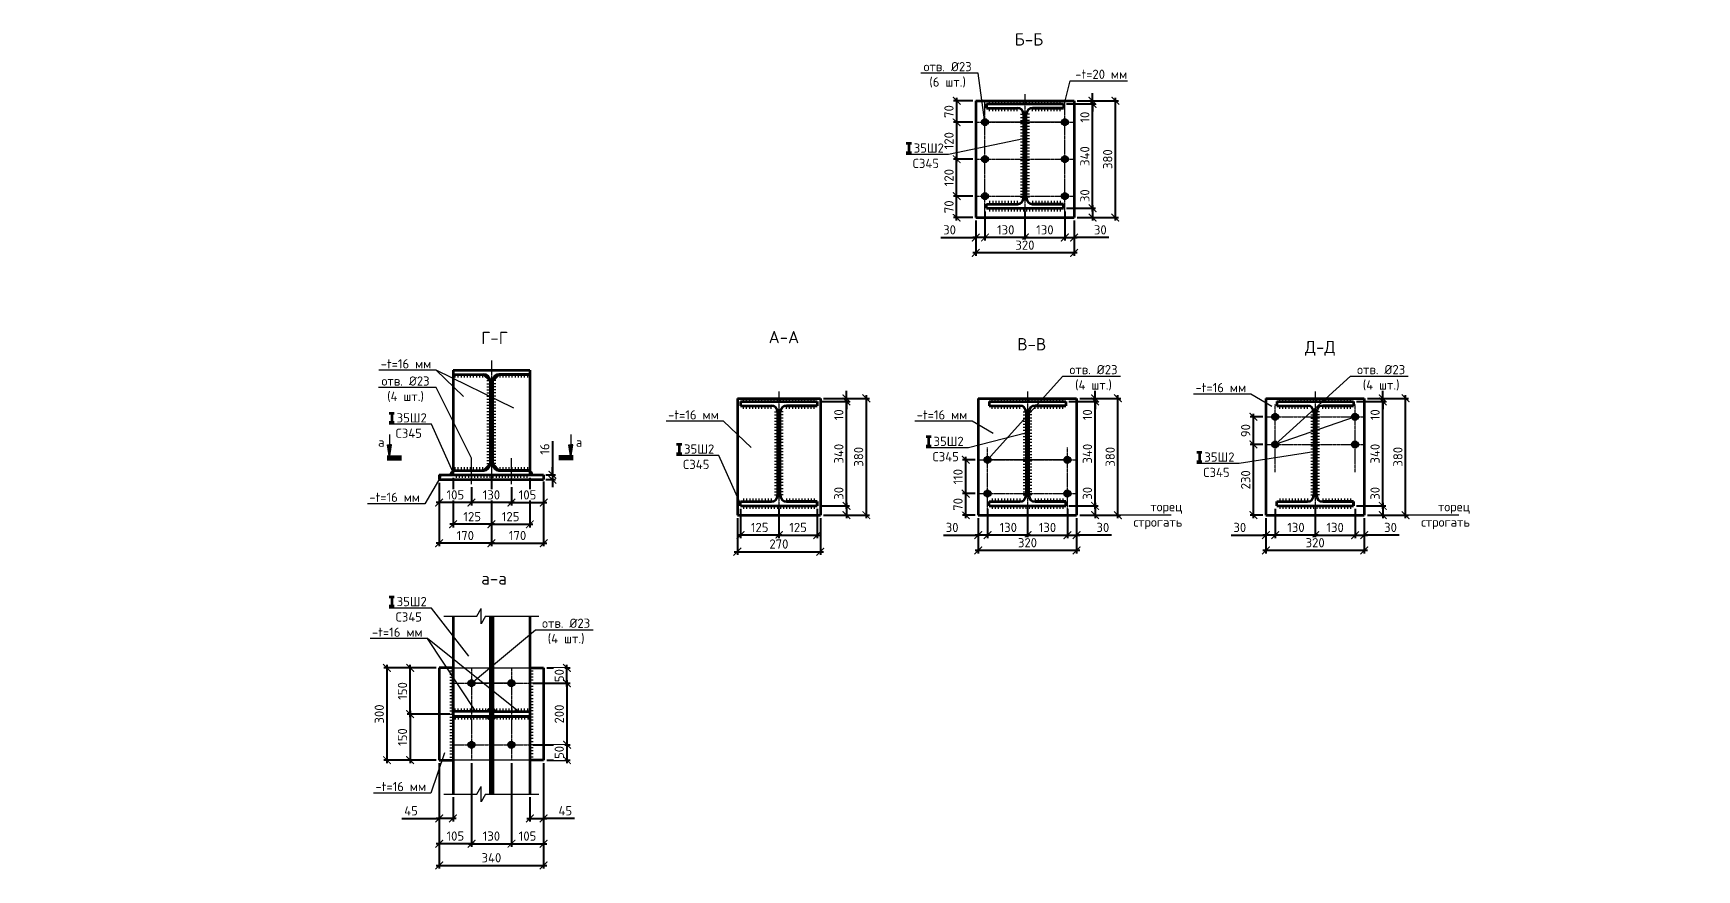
# Model space of a CAD drawing. Header units: millimetres. Extents: x -25910 to 49740, y -35080 to 0.
# Drawn here: x 26894 to 32308, y -21402 to -18680 of the extents above; entities that cross this region are included whole.
import ezdxf
from ezdxf import colors
from ezdxf.entities.mleader import LeaderData, LeaderLine
from ezdxf.math import Vec2, Vec3

# ---------------------------------------------------------------- set-up
doc = ezdxf.new("R2010")
doc.units = ezdxf.units.MM
doc.linetypes.add('JIS_02_2.0', pattern=[3, 2, -1])
doc.linetypes.add('JIS_08_11', pattern=[12.8, 11, -0.6, 0.6, -0.6])
for name, color, linetype, lineweight in [('НАДПИСИ', 11, 'Continuous', 13), ('ОСЕВАЯ', 50, 'JIS_08_11', 13), ('ОСНОВНАЯ', 213, 'Continuous', 35), ('ШТРИХОВАЯ', 84, 'JIS_02_2.0', 13)]:
    doc.layers.add(name, color=color, linetype=linetype, lineweight=lineweight)
doc.styles.add('_ОСК', font='isocpeur.ttf', dxfattribs={"height": 3})
doc.styles.add('ОСК', font='isocpeur.ttf')
doc.dimstyles.new('_ОСК', dxfattribs={"dimscale": 25, "dimtxt": 3, "dimasz": 2.5, "dimexe": 1, "dimexo": 1, "dimgap": 1, "dimtad": 3, "dimdec": 0, "dimzin": 1, "dimdsep": 46, "dimtxsty": '_ОСК', "dimblk": 'ARCHTICK', "dimcen": 2, "dimdle": 1, "dimclrt": 256, "dimadec": 0, "dimazin": 0, "dimtfac": 1, "dimtdec": 0, "dimtmove": 1, "dimatfit": 3, "dimfxl": 1, "dimtvp": 2.25, "dimtfill": 1, "dimtolj": 1, "dimtzin": 1, "dimarcsym": 0})

msp = doc.modelspace()

# ---------------------------------------------------------------- texts
at = {"layer": 'НАДПИСИ', "style": 'ОСК'}
for s, insert, char_height, width, attachment_point in [('Б-Б', (30088.4, -18680.1), 40, 41.225, 1), ('Г-Г', (28352.1, -19651.6), 40, 41.225, 1), ('А-А', (29287.6, -19648.7), 40, 41.225, 1), ('В-В', (30096.6, -19672), 40, 41.225, 1), ('Д-Д', (31032.9, -19681), 40, 41.225, 1), ('а', (28037.4, -20025.7), 30, 74.751, 9), ('а', (28660.1, -20025.7), 30, 74.751, 7), ('торец строгать', (30633.9, -20293.9), 30, 233.03, 9), ('торец строгать', (31570.1, -20293.9), 30, 233.03, 9), ('а-а', (28352.1, -20434.1), 40, 41.225, 1)]:
    msp.add_mtext(s, dxfattribs=dict(at, insert=insert, char_height=char_height, width=width, attachment_point=attachment_point))

# ---------------------------------------------------------------- blocks, each defined once
blk = doc.blocks.new('_None')
blk = doc.blocks.new('A$C6A7E4B16')
at = {"layer": 'ОСНОВНАЯ'}
for p, q in [((0, 30), (16.7, 30)), ((0, 0), (16.7, 0)), ((8.4, 30), (8.4, 0))]:
    blk.add_line(p, q, dxfattribs=at)
blk = doc.blocks.new('_ArchTick')
at = {"color": 0, "linetype": 'ByBlock', "const_width": 0.15}
blk.add_lwpolyline([(-0.5, -0.5), (0.5, 0.5)], dxfattribs=at)
blk = doc.blocks.new('*D391')
at = {"layer": 'Defpoints', "color": 0, "transparency": 16777216}
for p in [(28260.4, -20116.5), (28385.4, -20116.5), (28260.4, -20278)]:
    blk.add_point(p, dxfattribs=at)
at = {"layer": 'НАДПИСИ', "color": 0, "lineweight": -2, "transparency": 16777216}
for p, q in [((28260.4, -20126.5), (28260.4, -20288)), ((28385.4, -20126.5), (28385.4, -20288)), ((28395.4, -20278), (28250.4, -20278))]:
    blk.add_line(p, q, dxfattribs=at)
at = {"layer": 'НАДПИСИ', "transparency": 16777216, "insert": (28322.9, -20253), "char_height": 30, "attachment_point": 5, "style": '_ОСК', "bg_fill": 3, "box_fill_scale": 1.1, "bg_fill_color": 256, "bg_fill_true_color": 13158600, "bg_fill_transparency": 0}
blk.add_mtext('\\A1;125', dxfattribs=at)
at = {"layer": 'НАДПИСИ', "color": 0, "lineweight": -2, "transparency": 16777216, "xscale": 25, "yscale": 25, "zscale": 25, "rotation": 180}
blk.add_blockref('_ArchTick', (28260.4, -20278), dxfattribs=at)
at = {"layer": 'НАДПИСИ', "color": 0, "lineweight": -2, "transparency": 16777216, "xscale": 25, "yscale": 25, "zscale": 25}
blk.add_blockref('_ArchTick', (28385.4, -20278), dxfattribs=at)
blk = doc.blocks.new('*D392')
at = {"layer": 'Defpoints', "color": 0, "transparency": 16777216}
for p in [(28385.4, -20116.5), (28510.4, -20116.5), (28510.4, -20278)]:
    blk.add_point(p, dxfattribs=at)
at = {"layer": 'НАДПИСИ', "color": 0, "lineweight": -2, "transparency": 16777216}
for p, q in [((28385.4, -20126.5), (28385.4, -20288)), ((28510.4, -20126.5), (28510.4, -20288)), ((28375.4, -20278), (28520.4, -20278))]:
    blk.add_line(p, q, dxfattribs=at)
at = {"layer": 'НАДПИСИ', "color": 0, "lineweight": -2, "transparency": 16777216, "xscale": 25, "yscale": 25, "zscale": 25, "rotation": 180}
blk.add_blockref('_ArchTick', (28385.4, -20278), dxfattribs=at)
at = {"layer": 'НАДПИСИ', "color": 0, "lineweight": -2, "transparency": 16777216, "xscale": 25, "yscale": 25, "zscale": 25}
blk.add_blockref('_ArchTick', (28510.4, -20278), dxfattribs=at)
at = {"layer": 'НАДПИСИ', "transparency": 16777216, "insert": (28447.9, -20253), "char_height": 30, "attachment_point": 5, "style": '_ОСК', "bg_fill": 3, "box_fill_scale": 1.1, "bg_fill_color": 256, "bg_fill_true_color": 13158600, "bg_fill_transparency": 0}
blk.add_mtext('\\A1;125', dxfattribs=at)
blk = doc.blocks.new('*D426')
at = {"layer": 'Defpoints', "color": 0, "transparency": 16777216}
for p in [(29195.9, -20218.1), (29320.9, -20218.1), (29195.9, -20313.1)]:
    blk.add_point(p, dxfattribs=at)
at = {"layer": 'НАДПИСИ', "color": 0, "lineweight": -2, "transparency": 16777216}
for p, q in [((29195.9, -20228.1), (29195.9, -20323.1)), ((29320.9, -20228.1), (29320.9, -20323.1)), ((29330.9, -20313.1), (29185.9, -20313.1))]:
    blk.add_line(p, q, dxfattribs=at)
at = {"layer": 'НАДПИСИ', "transparency": 16777216, "insert": (29258.4, -20288.1), "char_height": 30, "attachment_point": 5, "style": '_ОСК', "bg_fill": 3, "box_fill_scale": 1.1, "bg_fill_color": 256, "bg_fill_true_color": 13158600, "bg_fill_transparency": 0}
blk.add_mtext('\\A1;125', dxfattribs=at)
at = {"layer": 'НАДПИСИ', "color": 0, "lineweight": -2, "transparency": 16777216, "xscale": 25, "yscale": 25, "zscale": 25, "rotation": 180}
blk.add_blockref('_ArchTick', (29195.9, -20313.1), dxfattribs=at)
at = {"layer": 'НАДПИСИ', "color": 0, "lineweight": -2, "transparency": 16777216, "xscale": 25, "yscale": 25, "zscale": 25}
blk.add_blockref('_ArchTick', (29320.9, -20313.1), dxfattribs=at)
blk = doc.blocks.new('*D427')
at = {"layer": 'Defpoints', "color": 0, "transparency": 16777216}
for p in [(29320.9, -20218.1), (29445.9, -20218.1), (29445.9, -20313.1)]:
    blk.add_point(p, dxfattribs=at)
at = {"layer": 'НАДПИСИ', "color": 0, "lineweight": -2, "transparency": 16777216}
for p, q in [((29320.9, -20228.1), (29320.9, -20323.1)), ((29445.9, -20228.1), (29445.9, -20323.1)), ((29310.9, -20313.1), (29455.9, -20313.1))]:
    blk.add_line(p, q, dxfattribs=at)
at = {"layer": 'НАДПИСИ', "color": 0, "lineweight": -2, "transparency": 16777216, "xscale": 25, "yscale": 25, "zscale": 25, "rotation": 180}
blk.add_blockref('_ArchTick', (29320.9, -20313.1), dxfattribs=at)
at = {"layer": 'НАДПИСИ', "color": 0, "lineweight": -2, "transparency": 16777216, "xscale": 25, "yscale": 25, "zscale": 25}
blk.add_blockref('_ArchTick', (29445.9, -20313.1), dxfattribs=at)
at = {"layer": 'НАДПИСИ', "transparency": 16777216, "insert": (29383.4, -20288.1), "char_height": 30, "attachment_point": 5, "style": '_ОСК', "bg_fill": 3, "box_fill_scale": 1.1, "bg_fill_color": 256, "bg_fill_true_color": 13158600, "bg_fill_transparency": 0}
blk.add_mtext('\\A1;125', dxfattribs=at)
blk = doc.blocks.new('*D423')
at = {"layer": 'Defpoints', "color": 0, "transparency": 16777216}
for p in [(29445.9, -20218.1), (29455.9, -20248.1), (29540.9, -20248.1)]:
    blk.add_point(p, dxfattribs=at)
at = {"layer": 'НАДПИСИ', "color": 0, "lineweight": -2, "transparency": 16777216}
for p, q in [((29455.9, -20218.1), (29550.9, -20218.1)), ((29540.9, -20208.1), (29540.9, -20258.1)), ((29465.9, -20248.1), (29550.9, -20248.1))]:
    blk.add_line(p, q, dxfattribs=at)
at = {"layer": 'НАДПИСИ', "color": 0, "lineweight": -2, "transparency": 16777216, "xscale": 25, "yscale": 25, "zscale": 25, "rotation": 270}
blk.add_blockref('_ArchTick', (29540.9, -20248.1), dxfattribs=at)
at = {"layer": 'НАДПИСИ', "transparency": 16777216, "insert": (29515.9, -20177), "char_height": 30, "attachment_point": 5, "rotation": 90, "style": '_ОСК', "bg_fill": 3, "box_fill_scale": 1.1, "bg_fill_color": 256, "bg_fill_true_color": 13158600, "bg_fill_transparency": 0}
blk.add_mtext('\\A1;30', dxfattribs=at)
at = {"layer": 'НАДПИСИ', "color": 0, "lineweight": -2, "transparency": 16777216, "xscale": 25, "yscale": 25, "zscale": 25, "rotation": 90}
blk.add_blockref('_ArchTick', (29540.9, -20218.1), dxfattribs=at)
blk = doc.blocks.new('*D424')
at = {"layer": 'Defpoints', "color": 0, "transparency": 16777216}
for p in [(29445.9, -19878.1), (29540.9, -19878.1), (29445.9, -20218.1)]:
    blk.add_point(p, dxfattribs=at)
at = {"layer": 'НАДПИСИ', "color": 0, "lineweight": -2, "transparency": 16777216}
for p, q in [((29540.9, -20228.1), (29540.9, -19868.1)), ((29455.9, -19878.1), (29550.9, -19878.1)), ((29455.9, -20218.1), (29550.9, -20218.1))]:
    blk.add_line(p, q, dxfattribs=at)
at = {"layer": 'НАДПИСИ', "color": 0, "lineweight": -2, "transparency": 16777216, "xscale": 25, "yscale": 25, "zscale": 25}
for p, rotation in [((29540.9, -19878.1), 90), ((29540.9, -20218.1), 270)]:
    blk.add_blockref('_ArchTick', p, dxfattribs=dict(at, rotation=rotation))
at = {"layer": 'НАДПИСИ', "transparency": 16777216, "insert": (29515.9, -20048.1), "char_height": 30, "attachment_point": 5, "rotation": 90, "style": '_ОСК', "bg_fill": 3, "box_fill_scale": 1.1, "bg_fill_color": 256, "bg_fill_true_color": 13158600, "bg_fill_transparency": 0}
blk.add_mtext('\\A1;340', dxfattribs=at)
blk = doc.blocks.new('*D425')
at = {"layer": 'Defpoints', "color": 0, "transparency": 16777216}
for p in [(29455.9, -19868.1), (29540.9, -19868.1), (29445.9, -19878.1)]:
    blk.add_point(p, dxfattribs=at)
at = {"layer": 'НАДПИСИ', "color": 0, "lineweight": -2, "transparency": 16777216}
for p, q in [((29465.9, -19868.1), (29550.9, -19868.1)), ((29540.9, -19868.1), (29540.9, -19843.1)), ((29455.9, -19878.1), (29550.9, -19878.1)), ((29540.9, -19878.1), (29540.9, -19903.1))]:
    blk.add_line(p, q, dxfattribs=at)
at = {"layer": 'НАДПИСИ', "transparency": 16777216, "insert": (29515.9, -19921.4), "char_height": 30, "attachment_point": 5, "rotation": 90, "style": '_ОСК', "bg_fill": 3, "box_fill_scale": 1.1, "bg_fill_color": 256, "bg_fill_true_color": 13158600, "bg_fill_transparency": 0}
blk.add_mtext('\\A1;10', dxfattribs=at)
at = {"layer": 'НАДПИСИ', "color": 0, "lineweight": -2, "transparency": 16777216}
blk.add_line((29540.9, -19878.1), (29540.9, -19868.1), dxfattribs=at)
at = {"layer": 'НАДПИСИ', "color": 0, "lineweight": -2, "transparency": 16777216, "xscale": 25, "yscale": 25, "zscale": 25}
for p, rotation in [((29540.9, -19868.1), 270), ((29540.9, -19878.1), 90)]:
    blk.add_blockref('_ArchTick', p, dxfattribs=dict(at, rotation=rotation))
blk = doc.blocks.new('*D421')
at = {"layer": 'Defpoints', "color": 0, "transparency": 16777216}
for p in [(30130, -20218.1), (30000, -20248.1), (30000, -20313.1)]:
    blk.add_point(p, dxfattribs=at)
at = {"layer": 'НАДПИСИ', "color": 0, "lineweight": -2, "transparency": 16777216}
for p, q in [((30130, -20228.1), (30130, -20323.1)), ((30000, -20258.1), (30000, -20323.1)), ((30140, -20313.1), (29990, -20313.1))]:
    blk.add_line(p, q, dxfattribs=at)
at = {"layer": 'НАДПИСИ', "transparency": 16777216, "insert": (30067.5, -20288.1), "char_height": 30, "attachment_point": 5, "style": '_ОСК', "bg_fill": 3, "box_fill_scale": 1.1, "bg_fill_color": 256, "bg_fill_true_color": 13158600, "bg_fill_transparency": 0}
blk.add_mtext('\\A1;130', dxfattribs=at)
at = {"layer": 'НАДПИСИ', "color": 0, "lineweight": -2, "transparency": 16777216, "xscale": 25, "yscale": 25, "zscale": 25, "rotation": 180}
blk.add_blockref('_ArchTick', (30000, -20313.1), dxfattribs=at)
at = {"layer": 'НАДПИСИ', "color": 0, "lineweight": -2, "transparency": 16777216, "xscale": 25, "yscale": 25, "zscale": 25}
blk.add_blockref('_ArchTick', (30130, -20313.1), dxfattribs=at)
blk = doc.blocks.new('*D422')
at = {"layer": 'Defpoints', "color": 0, "transparency": 16777216}
for p in [(30130, -20218.1), (30260, -20248.1), (30260, -20313.1)]:
    blk.add_point(p, dxfattribs=at)
at = {"layer": 'НАДПИСИ', "color": 0, "lineweight": -2, "transparency": 16777216}
for p, q in [((30130, -20228.1), (30130, -20323.1)), ((30260, -20258.1), (30260, -20323.1)), ((30120, -20313.1), (30270, -20313.1))]:
    blk.add_line(p, q, dxfattribs=at)
at = {"layer": 'НАДПИСИ', "color": 0, "lineweight": -2, "transparency": 16777216, "xscale": 25, "yscale": 25, "zscale": 25, "rotation": 180}
blk.add_blockref('_ArchTick', (30130, -20313.1), dxfattribs=at)
at = {"layer": 'НАДПИСИ', "color": 0, "lineweight": -2, "transparency": 16777216, "xscale": 25, "yscale": 25, "zscale": 25}
blk.add_blockref('_ArchTick', (30260, -20313.1), dxfattribs=at)
at = {"layer": 'НАДПИСИ', "transparency": 16777216, "insert": (30195, -20288.1), "char_height": 30, "attachment_point": 5, "style": '_ОСК', "bg_fill": 3, "box_fill_scale": 1.1, "bg_fill_color": 256, "bg_fill_true_color": 13158600, "bg_fill_transparency": 0}
blk.add_mtext('\\A1;130', dxfattribs=at)
blk = doc.blocks.new('*D401')
at = {"layer": 'Defpoints', "color": 0, "transparency": 16777216}
for p in [(30255, -20218.1), (30290, -20248.1), (30350, -20248.1)]:
    blk.add_point(p, dxfattribs=at)
at = {"layer": 'НАДПИСИ', "color": 0, "lineweight": -2, "transparency": 16777216}
for p, q in [((30265, -20218.1), (30360, -20218.1)), ((30350, -20208.1), (30350, -20258.1)), ((30300, -20248.1), (30360, -20248.1))]:
    blk.add_line(p, q, dxfattribs=at)
at = {"layer": 'НАДПИСИ', "color": 0, "lineweight": -2, "transparency": 16777216, "xscale": 25, "yscale": 25, "zscale": 25, "rotation": 270}
blk.add_blockref('_ArchTick', (30350, -20248.1), dxfattribs=at)
at = {"layer": 'НАДПИСИ', "transparency": 16777216, "insert": (30325, -20177), "char_height": 30, "attachment_point": 5, "rotation": 90, "style": '_ОСК', "bg_fill": 3, "box_fill_scale": 1.1, "bg_fill_color": 256, "bg_fill_true_color": 13158600, "bg_fill_transparency": 0}
blk.add_mtext('\\A1;30', dxfattribs=at)
at = {"layer": 'НАДПИСИ', "color": 0, "lineweight": -2, "transparency": 16777216, "xscale": 25, "yscale": 25, "zscale": 25, "rotation": 90}
blk.add_blockref('_ArchTick', (30350, -20218.1), dxfattribs=at)
blk = doc.blocks.new('*D402')
at = {"layer": 'Defpoints', "color": 0, "transparency": 16777216}
for p in [(30255, -19878.1), (30350, -19878.1), (30255, -20218.1)]:
    blk.add_point(p, dxfattribs=at)
at = {"layer": 'НАДПИСИ', "color": 0, "lineweight": -2, "transparency": 16777216}
for p, q in [((30350, -20228.1), (30350, -19868.1)), ((30265, -19878.1), (30360, -19878.1)), ((30265, -20218.1), (30360, -20218.1))]:
    blk.add_line(p, q, dxfattribs=at)
at = {"layer": 'НАДПИСИ', "color": 0, "lineweight": -2, "transparency": 16777216, "xscale": 25, "yscale": 25, "zscale": 25}
for p, rotation in [((30350, -19878.1), 90), ((30350, -20218.1), 270)]:
    blk.add_blockref('_ArchTick', p, dxfattribs=dict(at, rotation=rotation))
at = {"layer": 'НАДПИСИ', "transparency": 16777216, "insert": (30325, -20048.1), "char_height": 30, "attachment_point": 5, "rotation": 90, "style": '_ОСК', "bg_fill": 3, "box_fill_scale": 1.1, "bg_fill_color": 256, "bg_fill_true_color": 13158600, "bg_fill_transparency": 0}
blk.add_mtext('\\A1;340', dxfattribs=at)
blk = doc.blocks.new('*D403')
at = {"layer": 'Defpoints', "color": 0, "transparency": 16777216}
for p in [(30290, -19868.1), (30350, -19868.1), (30255, -19878.1)]:
    blk.add_point(p, dxfattribs=at)
at = {"layer": 'НАДПИСИ', "color": 0, "lineweight": -2, "transparency": 16777216}
for p, q in [((30300, -19868.1), (30360, -19868.1)), ((30350, -19868.1), (30350, -19843.1)), ((30265, -19878.1), (30360, -19878.1)), ((30350, -19878.1), (30350, -19903.1))]:
    blk.add_line(p, q, dxfattribs=at)
at = {"layer": 'НАДПИСИ', "transparency": 16777216, "insert": (30325, -19921.4), "char_height": 30, "attachment_point": 5, "rotation": 90, "style": '_ОСК', "bg_fill": 3, "box_fill_scale": 1.1, "bg_fill_color": 256, "bg_fill_true_color": 13158600, "bg_fill_transparency": 0}
blk.add_mtext('\\A1;10', dxfattribs=at)
at = {"layer": 'НАДПИСИ', "color": 0, "lineweight": -2, "transparency": 16777216}
blk.add_line((30350, -19878.1), (30350, -19868.1), dxfattribs=at)
at = {"layer": 'НАДПИСИ', "color": 0, "lineweight": -2, "transparency": 16777216, "xscale": 25, "yscale": 25, "zscale": 25}
for p, rotation in [((30350, -19868.1), 270), ((30350, -19878.1), 90)]:
    blk.add_blockref('_ArchTick', p, dxfattribs=dict(at, rotation=rotation))
blk = doc.blocks.new('*D404')
at = {"layer": 'Defpoints', "color": 0, "transparency": 16777216}
for p in [(30000, -20218.1), (29970, -20248.1), (29970, -20313.1)]:
    blk.add_point(p, dxfattribs=at)
at = {"layer": 'НАДПИСИ', "color": 0, "lineweight": -2, "transparency": 16777216}
for p, q in [((30000, -20228.1), (30000, -20323.1)), ((29970, -20258.1), (29970, -20323.1)), ((29856.7, -20313.1), (29970, -20313.1)), ((30010, -20313.1), (29960, -20313.1))]:
    blk.add_line(p, q, dxfattribs=at)
at = {"layer": 'НАДПИСИ', "color": 0, "lineweight": -2, "transparency": 16777216, "xscale": 25, "yscale": 25, "zscale": 25, "rotation": 180}
blk.add_blockref('_ArchTick', (29970, -20313.1), dxfattribs=at)
at = {"layer": 'НАДПИСИ', "color": 0, "lineweight": -2, "transparency": 16777216, "xscale": 25, "yscale": 25, "zscale": 25}
blk.add_blockref('_ArchTick', (30000, -20313.1), dxfattribs=at)
at = {"layer": 'НАДПИСИ', "transparency": 16777216, "insert": (29884.7, -20288.1), "char_height": 30, "attachment_point": 5, "style": '_ОСК', "bg_fill": 3, "box_fill_scale": 1.1, "bg_fill_color": 256, "bg_fill_true_color": 13158600, "bg_fill_transparency": 0}
blk.add_mtext('\\A1;30', dxfattribs=at)
blk = doc.blocks.new('*D405')
at = {"layer": 'Defpoints', "color": 0, "transparency": 16777216}
for p in [(30260, -20218.1), (30290, -20248.1), (30290, -20313.1)]:
    blk.add_point(p, dxfattribs=at)
at = {"layer": 'НАДПИСИ', "color": 0, "lineweight": -2, "transparency": 16777216}
for p, q in [((30260, -20228.1), (30260, -20323.1)), ((30290, -20258.1), (30290, -20323.1)), ((30250, -20313.1), (30300, -20313.1)), ((30403.2, -20313.1), (30290, -20313.1))]:
    blk.add_line(p, q, dxfattribs=at)
at = {"layer": 'НАДПИСИ', "color": 0, "lineweight": -2, "transparency": 16777216, "xscale": 25, "yscale": 25, "zscale": 25, "rotation": 180}
blk.add_blockref('_ArchTick', (30260, -20313.1), dxfattribs=at)
at = {"layer": 'НАДПИСИ', "color": 0, "lineweight": -2, "transparency": 16777216, "xscale": 25, "yscale": 25, "zscale": 25}
blk.add_blockref('_ArchTick', (30290, -20313.1), dxfattribs=at)
at = {"layer": 'НАДПИСИ', "transparency": 16777216, "insert": (30375.2, -20288.1), "char_height": 30, "attachment_point": 5, "style": '_ОСК', "bg_fill": 3, "box_fill_scale": 1.1, "bg_fill_color": 256, "bg_fill_true_color": 13158600, "bg_fill_transparency": 0}
blk.add_mtext('\\A1;30', dxfattribs=at)
blk = doc.blocks.new('*D406')
at = {"layer": 'Defpoints', "color": 0, "transparency": 16777216}
for p in [(29970, -20248.1), (30290, -20248.1), (29970, -20362.9)]:
    blk.add_point(p, dxfattribs=at)
at = {"layer": 'НАДПИСИ', "color": 0, "lineweight": -2, "transparency": 16777216}
for p, q in [((29970, -20258.1), (29970, -20372.9)), ((30290, -20258.1), (30290, -20372.9)), ((30300, -20362.9), (29960, -20362.9))]:
    blk.add_line(p, q, dxfattribs=at)
at = {"layer": 'НАДПИСИ', "color": 0, "lineweight": -2, "transparency": 16777216, "xscale": 25, "yscale": 25, "zscale": 25, "rotation": 180}
blk.add_blockref('_ArchTick', (29970, -20362.9), dxfattribs=at)
at = {"layer": 'НАДПИСИ', "color": 0, "lineweight": -2, "transparency": 16777216, "xscale": 25, "yscale": 25, "zscale": 25}
blk.add_blockref('_ArchTick', (30290, -20362.9), dxfattribs=at)
at = {"layer": 'НАДПИСИ', "transparency": 16777216, "insert": (30130, -20337.9), "char_height": 30, "attachment_point": 5, "style": '_ОСК', "bg_fill": 3, "box_fill_scale": 1.1, "bg_fill_color": 256, "bg_fill_true_color": 13158600, "bg_fill_transparency": 0}
blk.add_mtext('\\A1;320', dxfattribs=at)
blk = doc.blocks.new('*D407')
at = {"layer": 'Defpoints', "color": 0, "transparency": 16777216}
for p in [(30290, -19868.1), (30424.2, -19868.1), (30290, -20248.1)]:
    blk.add_point(p, dxfattribs=at)
at = {"layer": 'НАДПИСИ', "color": 0, "lineweight": -2, "transparency": 16777216}
for p, q in [((30300, -19868.1), (30434.2, -19868.1)), ((30424.2, -20258.1), (30424.2, -19858.1)), ((30300, -20248.1), (30434.2, -20248.1))]:
    blk.add_line(p, q, dxfattribs=at)
at = {"layer": 'НАДПИСИ', "color": 0, "lineweight": -2, "transparency": 16777216, "xscale": 25, "yscale": 25, "zscale": 25}
for p, rotation in [((30424.2, -19868.1), 90), ((30424.2, -20248.1), 270)]:
    blk.add_blockref('_ArchTick', p, dxfattribs=dict(at, rotation=rotation))
at = {"layer": 'НАДПИСИ', "transparency": 16777216, "insert": (30399.2, -20058.1), "char_height": 30, "attachment_point": 5, "rotation": 90, "style": '_ОСК', "bg_fill": 3, "box_fill_scale": 1.1, "bg_fill_color": 256, "bg_fill_true_color": 13158600, "bg_fill_transparency": 0}
blk.add_mtext('\\A1;380', dxfattribs=at)
blk = doc.blocks.new('*D419')
at = {"layer": 'Defpoints', "color": 0, "transparency": 16777216}
for p in [(30121.7, -19249.8), (29991.7, -19279.8), (29991.7, -19344.8)]:
    blk.add_point(p, dxfattribs=at)
at = {"layer": 'НАДПИСИ', "color": 0, "lineweight": -2, "transparency": 16777216}
for p, q in [((30121.7, -19259.8), (30121.7, -19354.8)), ((29991.7, -19289.8), (29991.7, -19354.8)), ((30131.7, -19344.8), (29981.7, -19344.8))]:
    blk.add_line(p, q, dxfattribs=at)
at = {"layer": 'НАДПИСИ', "transparency": 16777216, "insert": (30059.2, -19319.8), "char_height": 30, "attachment_point": 5, "style": '_ОСК', "bg_fill": 3, "box_fill_scale": 1.1, "bg_fill_color": 256, "bg_fill_true_color": 13158600, "bg_fill_transparency": 0}
blk.add_mtext('\\A1;130', dxfattribs=at)
at = {"layer": 'НАДПИСИ', "color": 0, "lineweight": -2, "transparency": 16777216, "xscale": 25, "yscale": 25, "zscale": 25, "rotation": 180}
blk.add_blockref('_ArchTick', (29991.7, -19344.8), dxfattribs=at)
at = {"layer": 'НАДПИСИ', "color": 0, "lineweight": -2, "transparency": 16777216, "xscale": 25, "yscale": 25, "zscale": 25}
blk.add_blockref('_ArchTick', (30121.7, -19344.8), dxfattribs=at)
blk = doc.blocks.new('*D420')
at = {"layer": 'Defpoints', "color": 0, "transparency": 16777216}
for p in [(30121.7, -19249.8), (30251.7, -19279.8), (30251.7, -19344.8)]:
    blk.add_point(p, dxfattribs=at)
at = {"layer": 'НАДПИСИ', "color": 0, "lineweight": -2, "transparency": 16777216}
for p, q in [((30121.7, -19259.8), (30121.7, -19354.8)), ((30251.7, -19289.8), (30251.7, -19354.8)), ((30111.7, -19344.8), (30261.7, -19344.8))]:
    blk.add_line(p, q, dxfattribs=at)
at = {"layer": 'НАДПИСИ', "color": 0, "lineweight": -2, "transparency": 16777216, "xscale": 25, "yscale": 25, "zscale": 25, "rotation": 180}
blk.add_blockref('_ArchTick', (30121.7, -19344.8), dxfattribs=at)
at = {"layer": 'НАДПИСИ', "color": 0, "lineweight": -2, "transparency": 16777216, "xscale": 25, "yscale": 25, "zscale": 25}
blk.add_blockref('_ArchTick', (30251.7, -19344.8), dxfattribs=at)
at = {"layer": 'НАДПИСИ', "transparency": 16777216, "insert": (30186.7, -19319.8), "char_height": 30, "attachment_point": 5, "style": '_ОСК', "bg_fill": 3, "box_fill_scale": 1.1, "bg_fill_color": 256, "bg_fill_true_color": 13158600, "bg_fill_transparency": 0}
blk.add_mtext('\\A1;130', dxfattribs=at)
blk = doc.blocks.new('*D395')
at = {"layer": 'Defpoints', "color": 0, "transparency": 16777216}
for p in [(30246.7, -19249.8), (30281.7, -19279.8), (30341.7, -19279.8)]:
    blk.add_point(p, dxfattribs=at)
at = {"layer": 'НАДПИСИ', "color": 0, "lineweight": -2, "transparency": 16777216}
for p, q in [((30256.7, -19249.8), (30351.7, -19249.8)), ((30341.7, -19239.8), (30341.7, -19289.8)), ((30291.7, -19279.8), (30351.7, -19279.8))]:
    blk.add_line(p, q, dxfattribs=at)
at = {"layer": 'НАДПИСИ', "color": 0, "lineweight": -2, "transparency": 16777216, "xscale": 25, "yscale": 25, "zscale": 25, "rotation": 270}
blk.add_blockref('_ArchTick', (30341.7, -19279.8), dxfattribs=at)
at = {"layer": 'НАДПИСИ', "transparency": 16777216, "insert": (30316.7, -19208.7), "char_height": 30, "attachment_point": 5, "rotation": 90, "style": '_ОСК', "bg_fill": 3, "box_fill_scale": 1.1, "bg_fill_color": 256, "bg_fill_true_color": 13158600, "bg_fill_transparency": 0}
blk.add_mtext('\\A1;30', dxfattribs=at)
at = {"layer": 'НАДПИСИ', "color": 0, "lineweight": -2, "transparency": 16777216, "xscale": 25, "yscale": 25, "zscale": 25, "rotation": 90}
blk.add_blockref('_ArchTick', (30341.7, -19249.8), dxfattribs=at)
blk = doc.blocks.new('*D396')
at = {"layer": 'Defpoints', "color": 0, "transparency": 16777216}
for p in [(30246.7, -18909.8), (30341.7, -18909.8), (30246.7, -19249.8)]:
    blk.add_point(p, dxfattribs=at)
at = {"layer": 'НАДПИСИ', "color": 0, "lineweight": -2, "transparency": 16777216}
for p, q in [((30256.7, -18909.8), (30351.7, -18909.8)), ((30341.7, -19259.8), (30341.7, -18899.8)), ((30256.7, -19249.8), (30351.7, -19249.8))]:
    blk.add_line(p, q, dxfattribs=at)
at = {"layer": 'НАДПИСИ', "color": 0, "lineweight": -2, "transparency": 16777216, "xscale": 25, "yscale": 25, "zscale": 25}
for p, rotation in [((30341.7, -18909.8), 90), ((30341.7, -19249.8), 270)]:
    blk.add_blockref('_ArchTick', p, dxfattribs=dict(at, rotation=rotation))
at = {"layer": 'НАДПИСИ', "transparency": 16777216, "insert": (30316.7, -19079.8), "char_height": 30, "attachment_point": 5, "rotation": 90, "style": '_ОСК', "bg_fill": 3, "box_fill_scale": 1.1, "bg_fill_color": 256, "bg_fill_true_color": 13158600, "bg_fill_transparency": 0}
blk.add_mtext('\\A1;340', dxfattribs=at)
blk = doc.blocks.new('*D397')
at = {"layer": 'Defpoints', "color": 0, "transparency": 16777216}
for p in [(30246.7, -18909.8), (30281.7, -18899.8), (30341.7, -18899.8)]:
    blk.add_point(p, dxfattribs=at)
at = {"layer": 'НАДПИСИ', "color": 0, "lineweight": -2, "transparency": 16777216}
for p, q in [((30341.7, -18899.8), (30341.7, -18874.8)), ((30256.7, -18909.8), (30351.7, -18909.8)), ((30291.7, -18899.8), (30351.7, -18899.8)), ((30341.7, -18909.8), (30341.7, -18934.8))]:
    blk.add_line(p, q, dxfattribs=at)
at = {"layer": 'НАДПИСИ', "transparency": 16777216, "insert": (30316.7, -18953.1), "char_height": 30, "attachment_point": 5, "rotation": 90, "style": '_ОСК', "bg_fill": 3, "box_fill_scale": 1.1, "bg_fill_color": 256, "bg_fill_true_color": 13158600, "bg_fill_transparency": 0}
blk.add_mtext('\\A1;10', dxfattribs=at)
at = {"layer": 'НАДПИСИ', "color": 0, "lineweight": -2, "transparency": 16777216}
blk.add_line((30341.7, -18909.8), (30341.7, -18899.8), dxfattribs=at)
at = {"layer": 'НАДПИСИ', "color": 0, "lineweight": -2, "transparency": 16777216, "xscale": 25, "yscale": 25, "zscale": 25}
for p, rotation in [((30341.7, -18899.8), 270), ((30341.7, -18909.8), 90)]:
    blk.add_blockref('_ArchTick', p, dxfattribs=dict(at, rotation=rotation))
blk = doc.blocks.new('*D398')
at = {"layer": 'Defpoints', "color": 0, "transparency": 16777216}
for p in [(29991.7, -19249.8), (29961.7, -19279.8), (29961.7, -19344.8)]:
    blk.add_point(p, dxfattribs=at)
at = {"layer": 'НАДПИСИ', "color": 0, "lineweight": -2, "transparency": 16777216}
for p, q in [((29991.7, -19259.8), (29991.7, -19354.8)), ((29961.7, -19289.8), (29961.7, -19354.8)), ((29848.4, -19344.8), (29961.7, -19344.8)), ((30001.7, -19344.8), (29951.7, -19344.8))]:
    blk.add_line(p, q, dxfattribs=at)
at = {"layer": 'НАДПИСИ', "color": 0, "lineweight": -2, "transparency": 16777216, "xscale": 25, "yscale": 25, "zscale": 25, "rotation": 180}
blk.add_blockref('_ArchTick', (29961.7, -19344.8), dxfattribs=at)
at = {"layer": 'НАДПИСИ', "color": 0, "lineweight": -2, "transparency": 16777216, "xscale": 25, "yscale": 25, "zscale": 25}
blk.add_blockref('_ArchTick', (29991.7, -19344.8), dxfattribs=at)
at = {"layer": 'НАДПИСИ', "transparency": 16777216, "insert": (29876.4, -19319.8), "char_height": 30, "attachment_point": 5, "style": '_ОСК', "bg_fill": 3, "box_fill_scale": 1.1, "bg_fill_color": 256, "bg_fill_true_color": 13158600, "bg_fill_transparency": 0}
blk.add_mtext('\\A1;30', dxfattribs=at)
blk = doc.blocks.new('*D399')
at = {"layer": 'Defpoints', "color": 0, "transparency": 16777216}
for p in [(30251.7, -19249.8), (30281.7, -19279.8), (30281.7, -19344.8)]:
    blk.add_point(p, dxfattribs=at)
at = {"layer": 'НАДПИСИ', "color": 0, "lineweight": -2, "transparency": 16777216}
for p, q in [((30251.7, -19259.8), (30251.7, -19354.8)), ((30281.7, -19289.8), (30281.7, -19354.8)), ((30241.7, -19344.8), (30291.7, -19344.8)), ((30395, -19344.8), (30281.7, -19344.8))]:
    blk.add_line(p, q, dxfattribs=at)
at = {"layer": 'НАДПИСИ', "color": 0, "lineweight": -2, "transparency": 16777216, "xscale": 25, "yscale": 25, "zscale": 25, "rotation": 180}
blk.add_blockref('_ArchTick', (30251.7, -19344.8), dxfattribs=at)
at = {"layer": 'НАДПИСИ', "color": 0, "lineweight": -2, "transparency": 16777216, "xscale": 25, "yscale": 25, "zscale": 25}
blk.add_blockref('_ArchTick', (30281.7, -19344.8), dxfattribs=at)
at = {"layer": 'НАДПИСИ', "transparency": 16777216, "insert": (30367, -19319.8), "char_height": 30, "attachment_point": 5, "style": '_ОСК', "bg_fill": 3, "box_fill_scale": 1.1, "bg_fill_color": 256, "bg_fill_true_color": 13158600, "bg_fill_transparency": 0}
blk.add_mtext('\\A1;30', dxfattribs=at)
blk = doc.blocks.new('*D400')
at = {"layer": 'Defpoints', "color": 0, "transparency": 16777216}
for p in [(29961.7, -19279.8), (30281.7, -19279.8), (29961.7, -19394.6)]:
    blk.add_point(p, dxfattribs=at)
at = {"layer": 'НАДПИСИ', "color": 0, "lineweight": -2, "transparency": 16777216}
for p, q in [((29961.7, -19289.8), (29961.7, -19404.6)), ((30281.7, -19289.8), (30281.7, -19404.6)), ((30291.7, -19394.6), (29951.7, -19394.6))]:
    blk.add_line(p, q, dxfattribs=at)
at = {"layer": 'НАДПИСИ', "color": 0, "lineweight": -2, "transparency": 16777216, "xscale": 25, "yscale": 25, "zscale": 25, "rotation": 180}
blk.add_blockref('_ArchTick', (29961.7, -19394.6), dxfattribs=at)
at = {"layer": 'НАДПИСИ', "color": 0, "lineweight": -2, "transparency": 16777216, "xscale": 25, "yscale": 25, "zscale": 25}
blk.add_blockref('_ArchTick', (30281.7, -19394.6), dxfattribs=at)
at = {"layer": 'НАДПИСИ', "transparency": 16777216, "insert": (30121.7, -19369.6), "char_height": 30, "attachment_point": 5, "style": '_ОСК', "bg_fill": 3, "box_fill_scale": 1.1, "bg_fill_color": 256, "bg_fill_true_color": 13158600, "bg_fill_transparency": 0}
blk.add_mtext('\\A1;320', dxfattribs=at)
blk = doc.blocks.new('*D344')
at = {"layer": 'Defpoints', "color": 0, "transparency": 16777216}
for p in [(30281.7, -18899.8), (30416, -18899.8), (30281.7, -19279.8)]:
    blk.add_point(p, dxfattribs=at)
at = {"layer": 'НАДПИСИ', "color": 0, "lineweight": -2, "transparency": 16777216}
for p, q in [((30416, -19289.8), (30416, -18889.8)), ((30291.7, -18899.8), (30426, -18899.8)), ((30291.7, -19279.8), (30426, -19279.8))]:
    blk.add_line(p, q, dxfattribs=at)
at = {"layer": 'НАДПИСИ', "color": 0, "lineweight": -2, "transparency": 16777216, "xscale": 25, "yscale": 25, "zscale": 25}
for p, rotation in [((30416, -18899.8), 90), ((30416, -19279.8), 270)]:
    blk.add_blockref('_ArchTick', p, dxfattribs=dict(at, rotation=rotation))
at = {"layer": 'НАДПИСИ', "transparency": 16777216, "insert": (30391, -19089.8), "char_height": 30, "attachment_point": 5, "rotation": 90, "style": '_ОСК', "bg_fill": 3, "box_fill_scale": 1.1, "bg_fill_color": 256, "bg_fill_true_color": 13158600, "bg_fill_transparency": 0}
blk.add_mtext('\\A1;380', dxfattribs=at)
blk = doc.blocks.new('*D345')
at = {"layer": 'Defpoints', "color": 0, "transparency": 16777216}
for p in [(29899.5, -19089.8), (29961.7, -19089.8), (29961.7, -19209.8)]:
    blk.add_point(p, dxfattribs=at)
at = {"layer": 'НАДПИСИ', "color": 0, "lineweight": -2, "transparency": 16777216}
for p, q in [((29951.7, -19089.8), (29889.5, -19089.8)), ((29899.5, -19219.8), (29899.5, -19079.8)), ((29951.7, -19209.8), (29889.5, -19209.8))]:
    blk.add_line(p, q, dxfattribs=at)
at = {"layer": 'НАДПИСИ', "color": 0, "lineweight": -2, "transparency": 16777216, "xscale": 25, "yscale": 25, "zscale": 25}
for p, rotation in [((29899.5, -19089.8), 90), ((29899.5, -19209.8), 270)]:
    blk.add_blockref('_ArchTick', p, dxfattribs=dict(at, rotation=rotation))
at = {"layer": 'НАДПИСИ', "transparency": 16777216, "insert": (29874.5, -19149.8), "char_height": 30, "attachment_point": 5, "rotation": 90, "style": '_ОСК', "bg_fill": 3, "box_fill_scale": 1.1, "bg_fill_color": 256, "bg_fill_true_color": 13158600, "bg_fill_transparency": 0}
blk.add_mtext('\\A1;120', dxfattribs=at)
blk = doc.blocks.new('*D346')
at = {"layer": 'Defpoints', "color": 0, "transparency": 16777216}
for p in [(29961.7, -19209.8), (29961.7, -19279.8)]:
    blk.add_point(p, dxfattribs=at)
at = {"layer": 'НАДПИСИ', "color": 0, "lineweight": -2, "transparency": 16777216}
for p, q in [((29951.7, -19209.8), (29889.5, -19209.8)), ((29899.5, -19289.8), (29899.5, -19199.8)), ((29951.7, -19279.8), (29889.5, -19279.8))]:
    blk.add_line(p, q, dxfattribs=at)
at = {"layer": 'НАДПИСИ', "color": 0, "lineweight": -2, "transparency": 16777216, "xscale": 25, "yscale": 25, "zscale": 25}
for p, rotation in [((29899.5, -19209.8), 90), ((29899.5, -19279.8), 270)]:
    blk.add_blockref('_ArchTick', p, dxfattribs=dict(at, rotation=rotation))
at = {"layer": 'НАДПИСИ', "transparency": 16777216, "insert": (29874.5, -19244.8), "char_height": 30, "attachment_point": 5, "rotation": 90, "style": '_ОСК', "bg_fill": 3, "box_fill_scale": 1.1, "bg_fill_color": 256, "bg_fill_true_color": 13158600, "bg_fill_transparency": 0}
blk.add_mtext('\\A1;70', dxfattribs=at)
at = {"layer": 'Defpoints', "color": 0, "transparency": 16777216}
blk.add_point((29899.5, -19209.8), dxfattribs=at)
blk = doc.blocks.new('*D347')
at = {"layer": 'Defpoints', "color": 0, "transparency": 16777216}
for p in [(29970, -20068.1), (29970, -20178.1)]:
    blk.add_point(p, dxfattribs=at)
at = {"layer": 'НАДПИСИ', "color": 0, "lineweight": -2, "transparency": 16777216}
for p, q in [((29960, -20068.1), (29918.9, -20068.1)), ((29928.9, -20188.1), (29928.9, -20058.1)), ((29960, -20178.1), (29918.9, -20178.1))]:
    blk.add_line(p, q, dxfattribs=at)
at = {"layer": 'НАДПИСИ', "color": 0, "lineweight": -2, "transparency": 16777216, "xscale": 25, "yscale": 25, "zscale": 25}
for p, rotation in [((29928.9, -20068.1), 90), ((29928.9, -20178.1), 270)]:
    blk.add_blockref('_ArchTick', p, dxfattribs=dict(at, rotation=rotation))
at = {"layer": 'НАДПИСИ', "transparency": 16777216, "insert": (29903.9, -20123.1), "char_height": 30, "attachment_point": 5, "rotation": 90, "style": '_ОСК', "bg_fill": 3, "box_fill_scale": 1.1, "bg_fill_color": 256, "bg_fill_true_color": 13158600, "bg_fill_transparency": 0}
blk.add_mtext('\\A1;110', dxfattribs=at)
at = {"layer": 'Defpoints', "color": 0, "transparency": 16777216}
blk.add_point((29928.9, -20068.1), dxfattribs=at)
blk = doc.blocks.new('*D348')
at = {"layer": 'Defpoints', "color": 0, "transparency": 16777216}
for p in [(29970, -20178.1), (29970, -20248.1)]:
    blk.add_point(p, dxfattribs=at)
at = {"layer": 'НАДПИСИ', "color": 0, "lineweight": -2, "transparency": 16777216}
for p, q in [((29960, -20178.1), (29918.9, -20178.1)), ((29928.9, -20258.1), (29928.9, -20168.1)), ((29960, -20248.1), (29918.9, -20248.1))]:
    blk.add_line(p, q, dxfattribs=at)
at = {"layer": 'НАДПИСИ', "color": 0, "lineweight": -2, "transparency": 16777216, "xscale": 25, "yscale": 25, "zscale": 25}
for p, rotation in [((29928.9, -20178.1), 90), ((29928.9, -20248.1), 270)]:
    blk.add_blockref('_ArchTick', p, dxfattribs=dict(at, rotation=rotation))
at = {"layer": 'НАДПИСИ', "transparency": 16777216, "insert": (29903.9, -20213.1), "char_height": 30, "attachment_point": 5, "rotation": 90, "style": '_ОСК', "bg_fill": 3, "box_fill_scale": 1.1, "bg_fill_color": 256, "bg_fill_true_color": 13158600, "bg_fill_transparency": 0}
blk.add_mtext('\\A1;70', dxfattribs=at)
at = {"layer": 'Defpoints', "color": 0, "transparency": 16777216}
blk.add_point((29928.9, -20178.1), dxfattribs=at)
blk = doc.blocks.new('*D365')
at = {"layer": 'Defpoints', "color": 0, "transparency": 16777216}
for p in [(28552.4, -20116.5), (28552.4, -20132.5), (28583.9, -20132.5)]:
    blk.add_point(p, dxfattribs=at)
at = {"layer": 'НАДПИСИ', "color": 0, "lineweight": -2, "transparency": 16777216}
for p, q in [((28583.9, -20007.9), (28583.9, -20116.5)), ((28562.4, -20116.5), (28593.9, -20116.5)), ((28562.4, -20132.5), (28593.9, -20132.5)), ((28583.9, -20116.5), (28583.9, -20091.5)), ((28583.9, -20116.5), (28583.9, -20132.5)), ((28583.9, -20116.5), (28583.9, -20132.5)), ((28583.9, -20132.5), (28583.9, -20157.5))]:
    blk.add_line(p, q, dxfattribs=at)
at = {"layer": 'НАДПИСИ', "color": 0, "lineweight": -2, "transparency": 16777216, "xscale": 25, "yscale": 25, "zscale": 25}
for p, rotation in [((28583.9, -20116.5), 270), ((28583.9, -20132.5), 90)]:
    blk.add_blockref('_ArchTick', p, dxfattribs=dict(at, rotation=rotation))
at = {"layer": 'НАДПИСИ', "transparency": 16777216, "insert": (28558.9, -20032.9), "char_height": 30, "attachment_point": 5, "rotation": 90, "style": '_ОСК', "bg_fill": 3, "box_fill_scale": 1.1, "bg_fill_color": 256, "bg_fill_true_color": 13158600, "bg_fill_transparency": 0}
blk.add_mtext('\\A1;16', dxfattribs=at)
blk = doc.blocks.new('*D379')
at = {"layer": 'Defpoints', "color": 0, "transparency": 16777216}
for p in [(28555.4, -20128.2), (28385.4, -20152.7), (28555.4, -20339.5)]:
    blk.add_point(p, dxfattribs=at)
at = {"layer": 'НАДПИСИ', "color": 0, "lineweight": -2, "transparency": 16777216}
for p, q in [((28555.4, -20138.2), (28555.4, -20349.5)), ((28385.4, -20162.7), (28385.4, -20349.5)), ((28375.4, -20339.5), (28565.4, -20339.5))]:
    blk.add_line(p, q, dxfattribs=at)
at = {"layer": 'НАДПИСИ', "color": 0, "lineweight": -2, "transparency": 16777216, "xscale": 25, "yscale": 25, "zscale": 25, "rotation": 180}
blk.add_blockref('_ArchTick', (28385.4, -20339.5), dxfattribs=at)
at = {"layer": 'НАДПИСИ', "color": 0, "lineweight": -2, "transparency": 16777216, "xscale": 25, "yscale": 25, "zscale": 25}
blk.add_blockref('_ArchTick', (28555.4, -20339.5), dxfattribs=at)
at = {"layer": 'НАДПИСИ', "transparency": 16777216, "insert": (28470.4, -20314.5), "char_height": 30, "attachment_point": 5, "style": '_ОСК', "bg_fill": 3, "box_fill_scale": 1.1, "bg_fill_color": 256, "bg_fill_true_color": 13158600, "bg_fill_transparency": 0}
blk.add_mtext('\\A1;170', dxfattribs=at)
blk = doc.blocks.new('*D380')
at = {"layer": 'Defpoints', "color": 0, "transparency": 16777216}
for p in [(28215.4, -20132.5), (28385.4, -20152.7), (28215.4, -20339.5)]:
    blk.add_point(p, dxfattribs=at)
at = {"layer": 'НАДПИСИ', "color": 0, "lineweight": -2, "transparency": 16777216}
for p, q in [((28215.4, -20142.5), (28215.4, -20349.5)), ((28385.4, -20162.7), (28385.4, -20349.5)), ((28395.4, -20339.5), (28205.4, -20339.5))]:
    blk.add_line(p, q, dxfattribs=at)
at = {"layer": 'НАДПИСИ', "color": 0, "lineweight": -2, "transparency": 16777216, "xscale": 25, "yscale": 25, "zscale": 25, "rotation": 180}
blk.add_blockref('_ArchTick', (28215.4, -20339.5), dxfattribs=at)
at = {"layer": 'НАДПИСИ', "color": 0, "lineweight": -2, "transparency": 16777216, "xscale": 25, "yscale": 25, "zscale": 25}
blk.add_blockref('_ArchTick', (28385.4, -20339.5), dxfattribs=at)
at = {"layer": 'НАДПИСИ', "transparency": 16777216, "insert": (28300.4, -20314.5), "char_height": 30, "attachment_point": 5, "style": '_ОСК', "bg_fill": 3, "box_fill_scale": 1.1, "bg_fill_color": 256, "bg_fill_true_color": 13158600, "bg_fill_transparency": 0}
blk.add_mtext('\\A1;170', dxfattribs=at)
blk = doc.blocks.new('*D375')
at = {"layer": 'Defpoints', "color": 0, "transparency": 16777216}
for p in [(29455.9, -19868.1), (29455.9, -20248.1), (29605.5, -20248.1)]:
    blk.add_point(p, dxfattribs=at)
at = {"layer": 'НАДПИСИ', "color": 0, "lineweight": -2, "transparency": 16777216}
for p, q in [((29465.9, -19868.1), (29615.5, -19868.1)), ((29605.5, -19858.1), (29605.5, -20258.1)), ((29465.9, -20248.1), (29615.5, -20248.1))]:
    blk.add_line(p, q, dxfattribs=at)
at = {"layer": 'НАДПИСИ', "color": 0, "lineweight": -2, "transparency": 16777216, "xscale": 25, "yscale": 25, "zscale": 25}
for p, rotation in [((29605.5, -19868.1), 90), ((29605.5, -20248.1), 270)]:
    blk.add_blockref('_ArchTick', p, dxfattribs=dict(at, rotation=rotation))
at = {"layer": 'НАДПИСИ', "transparency": 16777216, "insert": (29580.5, -20058.1), "char_height": 30, "attachment_point": 5, "rotation": 90, "style": '_ОСК', "bg_fill": 3, "box_fill_scale": 1.1, "bg_fill_color": 256, "bg_fill_true_color": 13158600, "bg_fill_transparency": 0}
blk.add_mtext('\\A1;380', dxfattribs=at)
blk = doc.blocks.new('*D376')
at = {"layer": 'Defpoints', "color": 0, "transparency": 16777216}
for p in [(29185.9, -20248.1), (29455.9, -20248.1), (29455.9, -20367.1)]:
    blk.add_point(p, dxfattribs=at)
at = {"layer": 'НАДПИСИ', "color": 0, "lineweight": -2, "transparency": 16777216}
for p, q in [((29185.9, -20258.1), (29185.9, -20377.1)), ((29455.9, -20258.1), (29455.9, -20377.1)), ((29175.9, -20367.1), (29465.9, -20367.1))]:
    blk.add_line(p, q, dxfattribs=at)
at = {"layer": 'НАДПИСИ', "color": 0, "lineweight": -2, "transparency": 16777216, "xscale": 25, "yscale": 25, "zscale": 25, "rotation": 180}
blk.add_blockref('_ArchTick', (29185.9, -20367.1), dxfattribs=at)
at = {"layer": 'НАДПИСИ', "color": 0, "lineweight": -2, "transparency": 16777216, "xscale": 25, "yscale": 25, "zscale": 25}
blk.add_blockref('_ArchTick', (29455.9, -20367.1), dxfattribs=at)
at = {"layer": 'НАДПИСИ', "transparency": 16777216, "insert": (29320.9, -20342.1), "char_height": 30, "attachment_point": 5, "style": '_ОСК', "bg_fill": 3, "box_fill_scale": 1.1, "bg_fill_color": 256, "bg_fill_true_color": 13158600, "bg_fill_transparency": 0}
blk.add_mtext('\\A1;270', dxfattribs=at)
blk = doc.blocks.new('*D377')
at = {"layer": 'Defpoints', "color": 0, "transparency": 16777216}
for p in [(31066.2, -20218.1), (30936.2, -20248.1), (30936.2, -20313.1)]:
    blk.add_point(p, dxfattribs=at)
at = {"layer": 'НАДПИСИ', "color": 0, "lineweight": -2, "transparency": 16777216}
for p, q in [((31066.2, -20228.1), (31066.2, -20323.1)), ((30936.2, -20258.1), (30936.2, -20323.1)), ((31076.2, -20313.1), (30926.2, -20313.1))]:
    blk.add_line(p, q, dxfattribs=at)
at = {"layer": 'НАДПИСИ', "transparency": 16777216, "insert": (31003.7, -20288.1), "char_height": 30, "attachment_point": 5, "style": '_ОСК', "bg_fill": 3, "box_fill_scale": 1.1, "bg_fill_color": 256, "bg_fill_true_color": 13158600, "bg_fill_transparency": 0}
blk.add_mtext('\\A1;130', dxfattribs=at)
at = {"layer": 'НАДПИСИ', "color": 0, "lineweight": -2, "transparency": 16777216, "xscale": 25, "yscale": 25, "zscale": 25, "rotation": 180}
blk.add_blockref('_ArchTick', (30936.2, -20313.1), dxfattribs=at)
at = {"layer": 'НАДПИСИ', "color": 0, "lineweight": -2, "transparency": 16777216, "xscale": 25, "yscale": 25, "zscale": 25}
blk.add_blockref('_ArchTick', (31066.2, -20313.1), dxfattribs=at)
blk = doc.blocks.new('*D378')
at = {"layer": 'Defpoints', "color": 0, "transparency": 16777216}
for p in [(31066.2, -20218.1), (31196.2, -20248.1), (31196.2, -20313.1)]:
    blk.add_point(p, dxfattribs=at)
at = {"layer": 'НАДПИСИ', "color": 0, "lineweight": -2, "transparency": 16777216}
for p, q in [((31066.2, -20228.1), (31066.2, -20323.1)), ((31196.2, -20258.1), (31196.2, -20323.1)), ((31056.2, -20313.1), (31206.2, -20313.1))]:
    blk.add_line(p, q, dxfattribs=at)
at = {"layer": 'НАДПИСИ', "color": 0, "lineweight": -2, "transparency": 16777216, "xscale": 25, "yscale": 25, "zscale": 25, "rotation": 180}
blk.add_blockref('_ArchTick', (31066.2, -20313.1), dxfattribs=at)
at = {"layer": 'НАДПИСИ', "color": 0, "lineweight": -2, "transparency": 16777216, "xscale": 25, "yscale": 25, "zscale": 25}
blk.add_blockref('_ArchTick', (31196.2, -20313.1), dxfattribs=at)
at = {"layer": 'НАДПИСИ', "transparency": 16777216, "insert": (31131.2, -20288.1), "char_height": 30, "attachment_point": 5, "style": '_ОСК', "bg_fill": 3, "box_fill_scale": 1.1, "bg_fill_color": 256, "bg_fill_true_color": 13158600, "bg_fill_transparency": 0}
blk.add_mtext('\\A1;130', dxfattribs=at)
blk = doc.blocks.new('*D272')
at = {"layer": 'Defpoints', "color": 0, "transparency": 16777216}
for p in [(31191.2, -20218.1), (31226.2, -20248.1), (31286.2, -20248.1)]:
    blk.add_point(p, dxfattribs=at)
at = {"layer": 'НАДПИСИ', "color": 0, "lineweight": -2, "transparency": 16777216}
for p, q in [((31201.2, -20218.1), (31296.2, -20218.1)), ((31286.2, -20208.1), (31286.2, -20258.1)), ((31236.2, -20248.1), (31296.2, -20248.1))]:
    blk.add_line(p, q, dxfattribs=at)
at = {"layer": 'НАДПИСИ', "color": 0, "lineweight": -2, "transparency": 16777216, "xscale": 25, "yscale": 25, "zscale": 25, "rotation": 270}
blk.add_blockref('_ArchTick', (31286.2, -20248.1), dxfattribs=at)
at = {"layer": 'НАДПИСИ', "transparency": 16777216, "insert": (31261.2, -20177), "char_height": 30, "attachment_point": 5, "rotation": 90, "style": '_ОСК', "bg_fill": 3, "box_fill_scale": 1.1, "bg_fill_color": 256, "bg_fill_true_color": 13158600, "bg_fill_transparency": 0}
blk.add_mtext('\\A1;30', dxfattribs=at)
at = {"layer": 'НАДПИСИ', "color": 0, "lineweight": -2, "transparency": 16777216, "xscale": 25, "yscale": 25, "zscale": 25, "rotation": 90}
blk.add_blockref('_ArchTick', (31286.2, -20218.1), dxfattribs=at)
blk = doc.blocks.new('*D273')
at = {"layer": 'Defpoints', "color": 0, "transparency": 16777216}
for p in [(31191.2, -19878.1), (31286.2, -19878.1), (31191.2, -20218.1)]:
    blk.add_point(p, dxfattribs=at)
at = {"layer": 'НАДПИСИ', "color": 0, "lineweight": -2, "transparency": 16777216}
for p, q in [((31286.2, -20228.1), (31286.2, -19868.1)), ((31201.2, -19878.1), (31296.2, -19878.1)), ((31201.2, -20218.1), (31296.2, -20218.1))]:
    blk.add_line(p, q, dxfattribs=at)
at = {"layer": 'НАДПИСИ', "color": 0, "lineweight": -2, "transparency": 16777216, "xscale": 25, "yscale": 25, "zscale": 25}
for p, rotation in [((31286.2, -19878.1), 90), ((31286.2, -20218.1), 270)]:
    blk.add_blockref('_ArchTick', p, dxfattribs=dict(at, rotation=rotation))
at = {"layer": 'НАДПИСИ', "transparency": 16777216, "insert": (31261.2, -20048.1), "char_height": 30, "attachment_point": 5, "rotation": 90, "style": '_ОСК', "bg_fill": 3, "box_fill_scale": 1.1, "bg_fill_color": 256, "bg_fill_true_color": 13158600, "bg_fill_transparency": 0}
blk.add_mtext('\\A1;340', dxfattribs=at)
blk = doc.blocks.new('*D274')
at = {"layer": 'Defpoints', "color": 0, "transparency": 16777216}
for p in [(31226.2, -19868.1), (31286.2, -19868.1), (31191.2, -19878.1)]:
    blk.add_point(p, dxfattribs=at)
at = {"layer": 'НАДПИСИ', "color": 0, "lineweight": -2, "transparency": 16777216}
for p, q in [((31236.2, -19868.1), (31296.2, -19868.1)), ((31286.2, -19868.1), (31286.2, -19843.1)), ((31201.2, -19878.1), (31296.2, -19878.1)), ((31286.2, -19878.1), (31286.2, -19903.1))]:
    blk.add_line(p, q, dxfattribs=at)
at = {"layer": 'НАДПИСИ', "transparency": 16777216, "insert": (31261.2, -19921.4), "char_height": 30, "attachment_point": 5, "rotation": 90, "style": '_ОСК', "bg_fill": 3, "box_fill_scale": 1.1, "bg_fill_color": 256, "bg_fill_true_color": 13158600, "bg_fill_transparency": 0}
blk.add_mtext('\\A1;10', dxfattribs=at)
at = {"layer": 'НАДПИСИ', "color": 0, "lineweight": -2, "transparency": 16777216}
blk.add_line((31286.2, -19878.1), (31286.2, -19868.1), dxfattribs=at)
at = {"layer": 'НАДПИСИ', "color": 0, "lineweight": -2, "transparency": 16777216, "xscale": 25, "yscale": 25, "zscale": 25}
for p, rotation in [((31286.2, -19868.1), 270), ((31286.2, -19878.1), 90)]:
    blk.add_blockref('_ArchTick', p, dxfattribs=dict(at, rotation=rotation))
blk = doc.blocks.new('*D275')
at = {"layer": 'Defpoints', "color": 0, "transparency": 16777216}
for p in [(30936.2, -20218.1), (30906.2, -20248.1), (30906.2, -20313.1)]:
    blk.add_point(p, dxfattribs=at)
at = {"layer": 'НАДПИСИ', "color": 0, "lineweight": -2, "transparency": 16777216}
for p, q in [((30936.2, -20228.1), (30936.2, -20323.1)), ((30906.2, -20258.1), (30906.2, -20323.1)), ((30792.9, -20313.1), (30906.2, -20313.1)), ((30946.2, -20313.1), (30896.2, -20313.1))]:
    blk.add_line(p, q, dxfattribs=at)
at = {"layer": 'НАДПИСИ', "color": 0, "lineweight": -2, "transparency": 16777216, "xscale": 25, "yscale": 25, "zscale": 25, "rotation": 180}
blk.add_blockref('_ArchTick', (30906.2, -20313.1), dxfattribs=at)
at = {"layer": 'НАДПИСИ', "color": 0, "lineweight": -2, "transparency": 16777216, "xscale": 25, "yscale": 25, "zscale": 25}
blk.add_blockref('_ArchTick', (30936.2, -20313.1), dxfattribs=at)
at = {"layer": 'НАДПИСИ', "transparency": 16777216, "insert": (30820.9, -20288.1), "char_height": 30, "attachment_point": 5, "style": '_ОСК', "bg_fill": 3, "box_fill_scale": 1.1, "bg_fill_color": 256, "bg_fill_true_color": 13158600, "bg_fill_transparency": 0}
blk.add_mtext('\\A1;30', dxfattribs=at)
blk = doc.blocks.new('*D276')
at = {"layer": 'Defpoints', "color": 0, "transparency": 16777216}
for p in [(31196.2, -20218.1), (31226.2, -20248.1), (31226.2, -20313.1)]:
    blk.add_point(p, dxfattribs=at)
at = {"layer": 'НАДПИСИ', "color": 0, "lineweight": -2, "transparency": 16777216}
for p, q in [((31196.2, -20228.1), (31196.2, -20323.1)), ((31226.2, -20258.1), (31226.2, -20323.1)), ((31186.2, -20313.1), (31236.2, -20313.1)), ((31339.5, -20313.1), (31226.2, -20313.1))]:
    blk.add_line(p, q, dxfattribs=at)
at = {"layer": 'НАДПИСИ', "color": 0, "lineweight": -2, "transparency": 16777216, "xscale": 25, "yscale": 25, "zscale": 25, "rotation": 180}
blk.add_blockref('_ArchTick', (31196.2, -20313.1), dxfattribs=at)
at = {"layer": 'НАДПИСИ', "color": 0, "lineweight": -2, "transparency": 16777216, "xscale": 25, "yscale": 25, "zscale": 25}
blk.add_blockref('_ArchTick', (31226.2, -20313.1), dxfattribs=at)
at = {"layer": 'НАДПИСИ', "transparency": 16777216, "insert": (31311.5, -20288.1), "char_height": 30, "attachment_point": 5, "style": '_ОСК', "bg_fill": 3, "box_fill_scale": 1.1, "bg_fill_color": 256, "bg_fill_true_color": 13158600, "bg_fill_transparency": 0}
blk.add_mtext('\\A1;30', dxfattribs=at)
blk = doc.blocks.new('*D277')
at = {"layer": 'Defpoints', "color": 0, "transparency": 16777216}
for p in [(30906.2, -20248.1), (31226.2, -20248.1), (30906.2, -20362.9)]:
    blk.add_point(p, dxfattribs=at)
at = {"layer": 'НАДПИСИ', "color": 0, "lineweight": -2, "transparency": 16777216}
for p, q in [((30906.2, -20258.1), (30906.2, -20372.9)), ((31226.2, -20258.1), (31226.2, -20372.9)), ((31236.2, -20362.9), (30896.2, -20362.9))]:
    blk.add_line(p, q, dxfattribs=at)
at = {"layer": 'НАДПИСИ', "color": 0, "lineweight": -2, "transparency": 16777216, "xscale": 25, "yscale": 25, "zscale": 25, "rotation": 180}
blk.add_blockref('_ArchTick', (30906.2, -20362.9), dxfattribs=at)
at = {"layer": 'НАДПИСИ', "color": 0, "lineweight": -2, "transparency": 16777216, "xscale": 25, "yscale": 25, "zscale": 25}
blk.add_blockref('_ArchTick', (31226.2, -20362.9), dxfattribs=at)
at = {"layer": 'НАДПИСИ', "transparency": 16777216, "insert": (31066.2, -20337.9), "char_height": 30, "attachment_point": 5, "style": '_ОСК', "bg_fill": 3, "box_fill_scale": 1.1, "bg_fill_color": 256, "bg_fill_true_color": 13158600, "bg_fill_transparency": 0}
blk.add_mtext('\\A1;320', dxfattribs=at)
blk = doc.blocks.new('*D278')
at = {"layer": 'Defpoints', "color": 0, "transparency": 16777216}
for p in [(31226.2, -19868.1), (31360.5, -19868.1), (31226.2, -20248.1)]:
    blk.add_point(p, dxfattribs=at)
at = {"layer": 'НАДПИСИ', "color": 0, "lineweight": -2, "transparency": 16777216}
for p, q in [((31236.2, -19868.1), (31370.5, -19868.1)), ((31360.5, -20258.1), (31360.5, -19858.1)), ((31236.2, -20248.1), (31370.5, -20248.1))]:
    blk.add_line(p, q, dxfattribs=at)
at = {"layer": 'НАДПИСИ', "color": 0, "lineweight": -2, "transparency": 16777216, "xscale": 25, "yscale": 25, "zscale": 25}
for p, rotation in [((31360.5, -19868.1), 90), ((31360.5, -20248.1), 270)]:
    blk.add_blockref('_ArchTick', p, dxfattribs=dict(at, rotation=rotation))
at = {"layer": 'НАДПИСИ', "transparency": 16777216, "insert": (31335.5, -20058.1), "char_height": 30, "attachment_point": 5, "rotation": 90, "style": '_ОСК', "bg_fill": 3, "box_fill_scale": 1.1, "bg_fill_color": 256, "bg_fill_true_color": 13158600, "bg_fill_transparency": 0}
blk.add_mtext('\\A1;380', dxfattribs=at)
blk = doc.blocks.new('*D279')
at = {"layer": 'Defpoints', "color": 0, "transparency": 16777216}
for p in [(30906.2, -19928.1), (30906.2, -20018.1)]:
    blk.add_point(p, dxfattribs=at)
at = {"layer": 'НАДПИСИ', "color": 0, "lineweight": -2, "transparency": 16777216}
for p, q in [((30865.1, -20028.1), (30865.1, -19918.1)), ((30896.2, -19928.1), (30855.1, -19928.1)), ((30896.2, -20018.1), (30855.1, -20018.1))]:
    blk.add_line(p, q, dxfattribs=at)
at = {"layer": 'НАДПИСИ', "color": 0, "lineweight": -2, "transparency": 16777216, "xscale": 25, "yscale": 25, "zscale": 25}
for p, rotation in [((30865.1, -19928.1), 90), ((30865.1, -20018.1), 270)]:
    blk.add_blockref('_ArchTick', p, dxfattribs=dict(at, rotation=rotation))
at = {"layer": 'НАДПИСИ', "transparency": 16777216, "insert": (30840.1, -19973.1), "char_height": 30, "attachment_point": 5, "rotation": 90, "style": '_ОСК', "bg_fill": 3, "box_fill_scale": 1.1, "bg_fill_color": 256, "bg_fill_true_color": 13158600, "bg_fill_transparency": 0}
blk.add_mtext('\\A1;90', dxfattribs=at)
at = {"layer": 'Defpoints', "color": 0, "transparency": 16777216}
blk.add_point((30865.1, -19928.1), dxfattribs=at)
blk = doc.blocks.new('*D280')
at = {"layer": 'Defpoints', "color": 0, "transparency": 16777216}
for p in [(30865.1, -20018.1), (30906.2, -20018.1), (30906.2, -20248.1)]:
    blk.add_point(p, dxfattribs=at)
at = {"layer": 'НАДПИСИ', "color": 0, "lineweight": -2, "transparency": 16777216}
for p, q in [((30896.2, -20018.1), (30855.1, -20018.1)), ((30865.1, -20258.1), (30865.1, -20008.1)), ((30896.2, -20248.1), (30855.1, -20248.1))]:
    blk.add_line(p, q, dxfattribs=at)
at = {"layer": 'НАДПИСИ', "color": 0, "lineweight": -2, "transparency": 16777216, "xscale": 25, "yscale": 25, "zscale": 25}
for p, rotation in [((30865.1, -20018.1), 90), ((30865.1, -20248.1), 270)]:
    blk.add_blockref('_ArchTick', p, dxfattribs=dict(at, rotation=rotation))
at = {"layer": 'НАДПИСИ', "transparency": 16777216, "insert": (30840.1, -20133.1), "char_height": 30, "attachment_point": 5, "rotation": 90, "style": '_ОСК', "bg_fill": 3, "box_fill_scale": 1.1, "bg_fill_color": 256, "bg_fill_true_color": 13158600, "bg_fill_transparency": 0}
blk.add_mtext('\\A1;230', dxfattribs=at)
blk = doc.blocks.new('*D318')
at = {"layer": 'Defpoints', "color": 0, "transparency": 16777216}
for p in [(29961.7, -18969.8), (29899.5, -19089.8), (29961.7, -19089.8)]:
    blk.add_point(p, dxfattribs=at)
at = {"layer": 'НАДПИСИ', "color": 0, "lineweight": -2, "transparency": 16777216}
for p, q in [((29951.7, -18969.8), (29889.5, -18969.8)), ((29899.5, -18959.8), (29899.5, -19099.8)), ((29951.7, -19089.8), (29889.5, -19089.8))]:
    blk.add_line(p, q, dxfattribs=at)
at = {"layer": 'НАДПИСИ', "color": 0, "lineweight": -2, "transparency": 16777216, "xscale": 25, "yscale": 25, "zscale": 25}
for p, rotation in [((29899.5, -18969.8), 90), ((29899.5, -19089.8), 270)]:
    blk.add_blockref('_ArchTick', p, dxfattribs=dict(at, rotation=rotation))
at = {"layer": 'НАДПИСИ', "transparency": 16777216, "insert": (29874.5, -19029.8), "char_height": 30, "attachment_point": 5, "rotation": 90, "style": '_ОСК', "bg_fill": 3, "box_fill_scale": 1.1, "bg_fill_color": 256, "bg_fill_true_color": 13158600, "bg_fill_transparency": 0}
blk.add_mtext('\\A1;120', dxfattribs=at)
blk = doc.blocks.new('*D319')
at = {"layer": 'Defpoints', "color": 0, "transparency": 16777216}
for p in [(29961.7, -18899.8), (29961.7, -18969.8)]:
    blk.add_point(p, dxfattribs=at)
at = {"layer": 'НАДПИСИ', "color": 0, "lineweight": -2, "transparency": 16777216}
for p, q in [((29899.5, -18889.8), (29899.5, -18979.8)), ((29951.7, -18899.8), (29889.5, -18899.8)), ((29951.7, -18969.8), (29889.5, -18969.8))]:
    blk.add_line(p, q, dxfattribs=at)
at = {"layer": 'НАДПИСИ', "color": 0, "lineweight": -2, "transparency": 16777216, "xscale": 25, "yscale": 25, "zscale": 25}
for p, rotation in [((29899.5, -18899.8), 90), ((29899.5, -18969.8), 270)]:
    blk.add_blockref('_ArchTick', p, dxfattribs=dict(at, rotation=rotation))
at = {"layer": 'НАДПИСИ', "transparency": 16777216, "insert": (29874.5, -18934.8), "char_height": 30, "attachment_point": 5, "rotation": 90, "style": '_ОСК', "bg_fill": 3, "box_fill_scale": 1.1, "bg_fill_color": 256, "bg_fill_true_color": 13158600, "bg_fill_transparency": 0}
blk.add_mtext('\\A1;70', dxfattribs=at)
at = {"layer": 'Defpoints', "color": 0, "transparency": 16777216}
blk.add_point((29899.5, -18969.8), dxfattribs=at)
blk = doc.blocks.new('*D286')
at = {"layer": 'Defpoints', "color": 0, "transparency": 16777216}
blk.add_point((28555.4, -20132.5), dxfattribs=at)
at = {"layer": 'НАДПИСИ', "color": 0, "lineweight": -2, "transparency": 16777216}
for p, q in [((28450.5, -20156.9), (28450.5, -20217.2)), ((28555.4, -20142.5), (28555.4, -20217.2)), ((28440.5, -20207.2), (28565.4, -20207.2))]:
    blk.add_line(p, q, dxfattribs=at)
at = {"layer": 'НАДПИСИ', "color": 0, "lineweight": -2, "transparency": 16777216, "xscale": 25, "yscale": 25, "zscale": 25, "rotation": 180}
blk.add_blockref('_ArchTick', (28450.5, -20207.2), dxfattribs=at)
at = {"layer": 'НАДПИСИ', "color": 0, "lineweight": -2, "transparency": 16777216, "xscale": 25, "yscale": 25, "zscale": 25}
blk.add_blockref('_ArchTick', (28555.4, -20207.2), dxfattribs=at)
at = {"layer": 'НАДПИСИ', "transparency": 16777216, "insert": (28502.9, -20182.2), "char_height": 30, "attachment_point": 5, "style": '_ОСК', "bg_fill": 3, "box_fill_scale": 1.1, "bg_fill_color": 256, "bg_fill_true_color": 13158600, "bg_fill_transparency": 0}
blk.add_mtext('\\A1;105', dxfattribs=at)
at = {"layer": 'Defpoints', "color": 0, "transparency": 16777216}
for p in [(28450.5, -20146.9), (28555.4, -20207.2)]:
    blk.add_point(p, dxfattribs=at)
blk = doc.blocks.new('*D287')
at = {"layer": 'Defpoints', "color": 0, "transparency": 16777216}
for p in [(28320.4, -20146.9), (28450.5, -20146.9), (28320.4, -20207.2)]:
    blk.add_point(p, dxfattribs=at)
at = {"layer": 'НАДПИСИ', "color": 0, "lineweight": -2, "transparency": 16777216}
for p, q in [((28320.4, -20156.9), (28320.4, -20217.2)), ((28450.5, -20156.9), (28450.5, -20217.2)), ((28460.5, -20207.2), (28310.4, -20207.2))]:
    blk.add_line(p, q, dxfattribs=at)
at = {"layer": 'НАДПИСИ', "color": 0, "lineweight": -2, "transparency": 16777216, "xscale": 25, "yscale": 25, "zscale": 25, "rotation": 180}
blk.add_blockref('_ArchTick', (28320.4, -20207.2), dxfattribs=at)
at = {"layer": 'НАДПИСИ', "color": 0, "lineweight": -2, "transparency": 16777216, "xscale": 25, "yscale": 25, "zscale": 25}
blk.add_blockref('_ArchTick', (28450.5, -20207.2), dxfattribs=at)
at = {"layer": 'НАДПИСИ', "transparency": 16777216, "insert": (28385.4, -20182.2), "char_height": 30, "attachment_point": 5, "style": '_ОСК', "bg_fill": 3, "box_fill_scale": 1.1, "bg_fill_color": 256, "bg_fill_true_color": 13158600, "bg_fill_transparency": 0}
blk.add_mtext('\\A1;130', dxfattribs=at)
blk = doc.blocks.new('*D288')
at = {"layer": 'Defpoints', "color": 0, "transparency": 16777216}
blk.add_point((28215.4, -20132.5), dxfattribs=at)
at = {"layer": 'НАДПИСИ', "color": 0, "lineweight": -2, "transparency": 16777216}
for p, q in [((28215.4, -20142.5), (28215.4, -20217.2)), ((28320.4, -20156.9), (28320.4, -20217.2)), ((28330.4, -20207.2), (28205.4, -20207.2))]:
    blk.add_line(p, q, dxfattribs=at)
at = {"layer": 'НАДПИСИ', "color": 0, "lineweight": -2, "transparency": 16777216, "xscale": 25, "yscale": 25, "zscale": 25, "rotation": 180}
blk.add_blockref('_ArchTick', (28215.4, -20207.2), dxfattribs=at)
at = {"layer": 'НАДПИСИ', "color": 0, "lineweight": -2, "transparency": 16777216, "xscale": 25, "yscale": 25, "zscale": 25}
blk.add_blockref('_ArchTick', (28320.4, -20207.2), dxfattribs=at)
at = {"layer": 'НАДПИСИ', "transparency": 16777216, "insert": (28267.9, -20182.2), "char_height": 30, "attachment_point": 5, "style": '_ОСК', "bg_fill": 3, "box_fill_scale": 1.1, "bg_fill_color": 256, "bg_fill_true_color": 13158600, "bg_fill_transparency": 0}
blk.add_mtext('\\A1;105', dxfattribs=at)
at = {"layer": 'Defpoints', "color": 0, "transparency": 16777216}
for p in [(28320.4, -20146.9), (28215.4, -20207.2)]:
    blk.add_point(p, dxfattribs=at)
blk = doc.blocks.new('*D256')
at = {"layer": 'Defpoints', "color": 0, "transparency": 16777216}
for p in [(28120.9, -20745.2), (28215.4, -20745.2), (28260.4, -20895.2)]:
    blk.add_point(p, dxfattribs=at)
at = {"layer": 'НАДПИСИ', "color": 0, "lineweight": -2, "transparency": 16777216}
for p, q in [((28205.4, -20745.2), (28110.9, -20745.2)), ((28120.9, -20905.2), (28120.9, -20735.2)), ((28250.4, -20895.2), (28110.9, -20895.2))]:
    blk.add_line(p, q, dxfattribs=at)
at = {"layer": 'НАДПИСИ', "color": 0, "lineweight": -2, "transparency": 16777216, "xscale": 25, "yscale": 25, "zscale": 25}
for p, rotation in [((28120.9, -20745.2), 90), ((28120.9, -20895.2), 270)]:
    blk.add_blockref('_ArchTick', p, dxfattribs=dict(at, rotation=rotation))
at = {"layer": 'НАДПИСИ', "transparency": 16777216, "insert": (28095.9, -20820.2), "char_height": 30, "attachment_point": 5, "rotation": 90, "style": '_ОСК', "bg_fill": 3, "box_fill_scale": 1.1, "bg_fill_color": 256, "bg_fill_true_color": 13158600, "bg_fill_transparency": 0}
blk.add_mtext('\\A1;150', dxfattribs=at)
blk = doc.blocks.new('*D257')
at = {"layer": 'Defpoints', "color": 0, "transparency": 16777216}
for p in [(28260.4, -20895.2), (28120.9, -21045.2), (28215.4, -21045.2)]:
    blk.add_point(p, dxfattribs=at)
at = {"layer": 'НАДПИСИ', "color": 0, "lineweight": -2, "transparency": 16777216}
for p, q in [((28250.4, -20895.2), (28110.9, -20895.2)), ((28120.9, -20885.2), (28120.9, -21055.2)), ((28205.4, -21045.2), (28110.9, -21045.2))]:
    blk.add_line(p, q, dxfattribs=at)
at = {"layer": 'НАДПИСИ', "color": 0, "lineweight": -2, "transparency": 16777216, "xscale": 25, "yscale": 25, "zscale": 25}
for p, rotation in [((28120.9, -20895.2), 90), ((28120.9, -21045.2), 270)]:
    blk.add_blockref('_ArchTick', p, dxfattribs=dict(at, rotation=rotation))
at = {"layer": 'НАДПИСИ', "transparency": 16777216, "insert": (28095.9, -20970.2), "char_height": 30, "attachment_point": 5, "rotation": 90, "style": '_ОСК', "bg_fill": 3, "box_fill_scale": 1.1, "bg_fill_color": 256, "bg_fill_true_color": 13158600, "bg_fill_transparency": 0}
blk.add_mtext('\\A1;150', dxfattribs=at)
blk = doc.blocks.new('*D258')
at = {"layer": 'Defpoints', "color": 0, "transparency": 16777216}
for p in [(28215.4, -20745.2), (28045.4, -21045.2), (28215.4, -21045.2)]:
    blk.add_point(p, dxfattribs=at)
at = {"layer": 'НАДПИСИ', "color": 0, "lineweight": -2, "transparency": 16777216}
for p, q in [((28205.4, -20745.2), (28035.4, -20745.2)), ((28045.4, -20735.2), (28045.4, -21055.2)), ((28205.4, -21045.2), (28035.4, -21045.2))]:
    blk.add_line(p, q, dxfattribs=at)
at = {"layer": 'НАДПИСИ', "color": 0, "lineweight": -2, "transparency": 16777216, "xscale": 25, "yscale": 25, "zscale": 25}
for p, rotation in [((28045.4, -20745.2), 90), ((28045.4, -21045.2), 270)]:
    blk.add_blockref('_ArchTick', p, dxfattribs=dict(at, rotation=rotation))
at = {"layer": 'НАДПИСИ', "transparency": 16777216, "insert": (28020.4, -20895.2), "char_height": 30, "attachment_point": 5, "rotation": 90, "style": '_ОСК', "bg_fill": 3, "box_fill_scale": 1.1, "bg_fill_color": 256, "bg_fill_true_color": 13158600, "bg_fill_transparency": 0}
blk.add_mtext('\\A1;300', dxfattribs=at)
blk = doc.blocks.new('*D259')
at = {"layer": 'Defpoints', "color": 0, "transparency": 16777216}
for p in [(28555.4, -20745.2), (28510.4, -20795.2)]:
    blk.add_point(p, dxfattribs=at)
at = {"layer": 'НАДПИСИ', "color": 0, "lineweight": -2, "transparency": 16777216}
for p, q in [((28565.4, -20745.2), (28641.2, -20745.2)), ((28631.2, -20805.2), (28631.2, -20735.2)), ((28520.4, -20795.2), (28641.2, -20795.2))]:
    blk.add_line(p, q, dxfattribs=at)
at = {"layer": 'НАДПИСИ', "transparency": 16777216, "insert": (28606.2, -20770.2), "char_height": 30, "attachment_point": 5, "rotation": 90, "style": '_ОСК', "bg_fill": 3, "box_fill_scale": 1.1, "bg_fill_color": 256, "bg_fill_true_color": 13158600, "bg_fill_transparency": 0}
blk.add_mtext('\\A1;50', dxfattribs=at)
at = {"layer": 'Defpoints', "color": 0, "transparency": 16777216}
blk.add_point((28631.2, -20745.2), dxfattribs=at)
at = {"layer": 'НАДПИСИ', "color": 0, "lineweight": -2, "transparency": 16777216, "xscale": 25, "yscale": 25, "zscale": 25}
for p, rotation in [((28631.2, -20745.2), 90), ((28631.2, -20795.2), 270)]:
    blk.add_blockref('_ArchTick', p, dxfattribs=dict(at, rotation=rotation))
blk = doc.blocks.new('*D260')
at = {"layer": 'Defpoints', "color": 0, "transparency": 16777216}
for p in [(28510.4, -20795.2), (28510.4, -20995.2), (28631.2, -20995.2)]:
    blk.add_point(p, dxfattribs=at)
at = {"layer": 'НАДПИСИ', "color": 0, "lineweight": -2, "transparency": 16777216}
for p, q in [((28631.2, -20785.2), (28631.2, -21005.2)), ((28520.4, -20795.2), (28641.2, -20795.2)), ((28520.4, -20995.2), (28641.2, -20995.2))]:
    blk.add_line(p, q, dxfattribs=at)
at = {"layer": 'НАДПИСИ', "color": 0, "lineweight": -2, "transparency": 16777216, "xscale": 25, "yscale": 25, "zscale": 25}
for p, rotation in [((28631.2, -20795.2), 90), ((28631.2, -20995.2), 270)]:
    blk.add_blockref('_ArchTick', p, dxfattribs=dict(at, rotation=rotation))
at = {"layer": 'НАДПИСИ', "transparency": 16777216, "insert": (28606.2, -20895.2), "char_height": 30, "attachment_point": 5, "rotation": 90, "style": '_ОСК', "bg_fill": 3, "box_fill_scale": 1.1, "bg_fill_color": 256, "bg_fill_true_color": 13158600, "bg_fill_transparency": 0}
blk.add_mtext('\\A1;200', dxfattribs=at)
blk = doc.blocks.new('*D261')
at = {"layer": 'Defpoints', "color": 0, "transparency": 16777216}
for p in [(28510.4, -20995.2), (28555.4, -21045.2)]:
    blk.add_point(p, dxfattribs=at)
at = {"layer": 'НАДПИСИ', "color": 0, "lineweight": -2, "transparency": 16777216}
for p, q in [((28520.4, -20995.2), (28641.2, -20995.2)), ((28631.2, -20985.2), (28631.2, -21055.2)), ((28565.4, -21045.2), (28641.2, -21045.2))]:
    blk.add_line(p, q, dxfattribs=at)
at = {"layer": 'НАДПИСИ', "transparency": 16777216, "insert": (28606.2, -21020.2), "char_height": 30, "attachment_point": 5, "rotation": 90, "style": '_ОСК', "bg_fill": 3, "box_fill_scale": 1.1, "bg_fill_color": 256, "bg_fill_true_color": 13158600, "bg_fill_transparency": 0}
blk.add_mtext('\\A1;50', dxfattribs=at)
at = {"layer": 'Defpoints', "color": 0, "transparency": 16777216}
blk.add_point((28631.2, -21045.2), dxfattribs=at)
at = {"layer": 'НАДПИСИ', "color": 0, "lineweight": -2, "transparency": 16777216, "xscale": 25, "yscale": 25, "zscale": 25}
for p, rotation in [((28631.2, -20995.2), 90), ((28631.2, -21045.2), 270)]:
    blk.add_blockref('_ArchTick', p, dxfattribs=dict(at, rotation=rotation))
blk = doc.blocks.new('*D262')
at = {"layer": 'Defpoints', "color": 0, "transparency": 16777216}
for p in [(28215.4, -21045.2), (28320.4, -21045.2)]:
    blk.add_point(p, dxfattribs=at)
at = {"layer": 'НАДПИСИ', "color": 0, "lineweight": -2, "transparency": 16777216}
for p, q in [((28215.4, -21055.2), (28215.4, -21327.3)), ((28320.4, -21055.2), (28320.4, -21327.3)), ((28330.4, -21317.3), (28205.4, -21317.3))]:
    blk.add_line(p, q, dxfattribs=at)
at = {"layer": 'НАДПИСИ', "color": 0, "lineweight": -2, "transparency": 16777216, "xscale": 25, "yscale": 25, "zscale": 25, "rotation": 180}
blk.add_blockref('_ArchTick', (28215.4, -21317.3), dxfattribs=at)
at = {"layer": 'НАДПИСИ', "color": 0, "lineweight": -2, "transparency": 16777216, "xscale": 25, "yscale": 25, "zscale": 25}
blk.add_blockref('_ArchTick', (28320.4, -21317.3), dxfattribs=at)
at = {"layer": 'НАДПИСИ', "transparency": 16777216, "insert": (28267.9, -21292.3), "char_height": 30, "attachment_point": 5, "style": '_ОСК', "bg_fill": 3, "box_fill_scale": 1.1, "bg_fill_color": 256, "bg_fill_true_color": 13158600, "bg_fill_transparency": 0}
blk.add_mtext('\\A1;105', dxfattribs=at)
at = {"layer": 'Defpoints', "color": 0, "transparency": 16777216}
blk.add_point((28215.4, -21317.3), dxfattribs=at)
blk = doc.blocks.new('*D263')
at = {"layer": 'Defpoints', "color": 0, "transparency": 16777216}
for p in [(28320.4, -21045.2), (28450.5, -21045.2), (28450.5, -21317.3)]:
    blk.add_point(p, dxfattribs=at)
at = {"layer": 'НАДПИСИ', "color": 0, "lineweight": -2, "transparency": 16777216}
for p, q in [((28320.4, -21055.2), (28320.4, -21327.3)), ((28450.5, -21055.2), (28450.5, -21327.3)), ((28310.4, -21317.3), (28460.5, -21317.3))]:
    blk.add_line(p, q, dxfattribs=at)
at = {"layer": 'НАДПИСИ', "color": 0, "lineweight": -2, "transparency": 16777216, "xscale": 25, "yscale": 25, "zscale": 25, "rotation": 180}
blk.add_blockref('_ArchTick', (28320.4, -21317.3), dxfattribs=at)
at = {"layer": 'НАДПИСИ', "color": 0, "lineweight": -2, "transparency": 16777216, "xscale": 25, "yscale": 25, "zscale": 25}
blk.add_blockref('_ArchTick', (28450.5, -21317.3), dxfattribs=at)
at = {"layer": 'НАДПИСИ', "transparency": 16777216, "insert": (28385.4, -21292.3), "char_height": 30, "attachment_point": 5, "style": '_ОСК', "bg_fill": 3, "box_fill_scale": 1.1, "bg_fill_color": 256, "bg_fill_true_color": 13158600, "bg_fill_transparency": 0}
blk.add_mtext('\\A1;130', dxfattribs=at)
blk = doc.blocks.new('*D264')
at = {"layer": 'Defpoints', "color": 0, "transparency": 16777216}
for p in [(28450.5, -21045.2), (28555.4, -21045.2)]:
    blk.add_point(p, dxfattribs=at)
at = {"layer": 'НАДПИСИ', "color": 0, "lineweight": -2, "transparency": 16777216}
for p, q in [((28450.5, -21055.2), (28450.5, -21327.3)), ((28555.4, -21055.2), (28555.4, -21327.3)), ((28440.5, -21317.3), (28565.4, -21317.3))]:
    blk.add_line(p, q, dxfattribs=at)
at = {"layer": 'НАДПИСИ', "color": 0, "lineweight": -2, "transparency": 16777216, "xscale": 25, "yscale": 25, "zscale": 25, "rotation": 180}
blk.add_blockref('_ArchTick', (28450.5, -21317.3), dxfattribs=at)
at = {"layer": 'НАДПИСИ', "color": 0, "lineweight": -2, "transparency": 16777216, "xscale": 25, "yscale": 25, "zscale": 25}
blk.add_blockref('_ArchTick', (28555.4, -21317.3), dxfattribs=at)
at = {"layer": 'НАДПИСИ', "transparency": 16777216, "insert": (28502.9, -21292.3), "char_height": 30, "attachment_point": 5, "style": '_ОСК', "bg_fill": 3, "box_fill_scale": 1.1, "bg_fill_color": 256, "bg_fill_true_color": 13158600, "bg_fill_transparency": 0}
blk.add_mtext('\\A1;105', dxfattribs=at)
at = {"layer": 'Defpoints', "color": 0, "transparency": 16777216}
blk.add_point((28555.4, -21317.3), dxfattribs=at)
blk = doc.blocks.new('*D265')
at = {"layer": 'Defpoints', "color": 0, "transparency": 16777216}
for p in [(28215.4, -21045.2), (28555.4, -21045.2), (28555.4, -21388)]:
    blk.add_point(p, dxfattribs=at)
at = {"layer": 'НАДПИСИ', "color": 0, "lineweight": -2, "transparency": 16777216}
for p, q in [((28215.4, -21055.2), (28215.4, -21398)), ((28555.4, -21055.2), (28555.4, -21398)), ((28205.4, -21388), (28565.4, -21388))]:
    blk.add_line(p, q, dxfattribs=at)
at = {"layer": 'НАДПИСИ', "color": 0, "lineweight": -2, "transparency": 16777216, "xscale": 25, "yscale": 25, "zscale": 25, "rotation": 180}
blk.add_blockref('_ArchTick', (28215.4, -21388), dxfattribs=at)
at = {"layer": 'НАДПИСИ', "color": 0, "lineweight": -2, "transparency": 16777216, "xscale": 25, "yscale": 25, "zscale": 25}
blk.add_blockref('_ArchTick', (28555.4, -21388), dxfattribs=at)
at = {"layer": 'НАДПИСИ', "transparency": 16777216, "insert": (28385.4, -21363), "char_height": 30, "attachment_point": 5, "style": '_ОСК', "bg_fill": 3, "box_fill_scale": 1.1, "bg_fill_color": 256, "bg_fill_true_color": 13158600, "bg_fill_transparency": 0}
blk.add_mtext('\\A1;340', dxfattribs=at)
blk = doc.blocks.new('*D266')
at = {"layer": 'Defpoints', "color": 0, "transparency": 16777216}
for p in [(28555.4, -21045.2), (28510.4, -21156.3), (28555.4, -21235)]:
    blk.add_point(p, dxfattribs=at)
at = {"layer": 'НАДПИСИ', "color": 0, "lineweight": -2, "transparency": 16777216}
for p, q in [((28555.4, -21055.2), (28555.4, -21245)), ((28510.4, -21166.3), (28510.4, -21245)), ((28500.4, -21235), (28565.4, -21235)), ((28655.3, -21235), (28555.4, -21235))]:
    blk.add_line(p, q, dxfattribs=at)
at = {"layer": 'НАДПИСИ', "color": 0, "lineweight": -2, "transparency": 16777216, "xscale": 25, "yscale": 25, "zscale": 25, "rotation": 180}
blk.add_blockref('_ArchTick', (28510.4, -21235), dxfattribs=at)
at = {"layer": 'НАДПИСИ', "color": 0, "lineweight": -2, "transparency": 16777216, "xscale": 25, "yscale": 25, "zscale": 25}
blk.add_blockref('_ArchTick', (28555.4, -21235), dxfattribs=at)
at = {"layer": 'НАДПИСИ', "transparency": 16777216, "insert": (28625.8, -21210), "char_height": 30, "attachment_point": 5, "style": '_ОСК', "bg_fill": 3, "box_fill_scale": 1.1, "bg_fill_color": 256, "bg_fill_true_color": 13158600, "bg_fill_transparency": 0}
blk.add_mtext('\\A1;45', dxfattribs=at)
blk = doc.blocks.new('*D267')
at = {"layer": 'Defpoints', "color": 0, "transparency": 16777216}
for p in [(28215.4, -21045.2), (28260.4, -21156.3), (28215.4, -21235)]:
    blk.add_point(p, dxfattribs=at)
at = {"layer": 'НАДПИСИ', "color": 0, "lineweight": -2, "transparency": 16777216}
for p, q in [((28215.4, -21055.2), (28215.4, -21245)), ((28260.4, -21166.3), (28260.4, -21245)), ((28094.2, -21235), (28215.4, -21235)), ((28270.4, -21235), (28205.4, -21235))]:
    blk.add_line(p, q, dxfattribs=at)
at = {"layer": 'НАДПИСИ', "color": 0, "lineweight": -2, "transparency": 16777216, "xscale": 25, "yscale": 25, "zscale": 25, "rotation": 180}
blk.add_blockref('_ArchTick', (28215.4, -21235), dxfattribs=at)
at = {"layer": 'НАДПИСИ', "color": 0, "lineweight": -2, "transparency": 16777216, "xscale": 25, "yscale": 25, "zscale": 25}
blk.add_blockref('_ArchTick', (28260.4, -21235), dxfattribs=at)
at = {"layer": 'НАДПИСИ', "transparency": 16777216, "insert": (28123.7, -21210), "char_height": 30, "attachment_point": 5, "style": '_ОСК', "bg_fill": 3, "box_fill_scale": 1.1, "bg_fill_color": 256, "bg_fill_true_color": 13158600, "bg_fill_transparency": 0}
blk.add_mtext('\\A1;45', dxfattribs=at)

# ---------------------------------------------------------------- hatches: boundary and pattern name
at = {"layer": 'НАДПИСИ'}
h = msp.add_hatch(color=256, dxfattribs=at)
h.paths.add_polyline_path([(28053.7, -20061.8), (28053.7, -20019.6), (28047.5, -20019.6)])
h.paths.add_polyline_path([(28053.7, -20061.8), (28059.9, -20019.6), (28053.7, -20019.6)])
h = msp.add_hatch(color=256, dxfattribs=at)
h.paths.add_polyline_path([(28643.9, -20061.8), (28643.9, -20019.6), (28650.1, -20019.6)])
h.paths.add_polyline_path([(28643.9, -20061.8), (28637.6, -20019.6), (28643.9, -20019.6)])
h = msp.add_hatch(color=256, dxfattribs=at)
h.dxf.hatch_style = 1
h.paths.add_polyline_path([(28380.9, -20877.2, 0.414214), (28370.9, -20887.2), (28380.9, -20887.2)])
h = msp.add_hatch(color=256, dxfattribs=at)
h.dxf.hatch_style = 1
h.paths.add_polyline_path([(28389.9, -20877.2, -0.414214), (28399.9, -20887.2), (28389.9, -20887.2)])
h = msp.add_hatch(color=256, dxfattribs=at)
h.dxf.hatch_style = 1
h.paths.add_polyline_path([(28380.9, -20913.2, -0.414214), (28370.9, -20903.2), (28380.9, -20903.2)])
h = msp.add_hatch(color=256, dxfattribs=at)
h.dxf.hatch_style = 1
h.paths.add_polyline_path([(28389.9, -20913.2, 0.414214), (28399.9, -20903.2), (28389.9, -20903.2)])
at = {"layer": 'ОСНОВНАЯ'}
h = msp.add_hatch(color=256, dxfattribs=at)
h.dxf.hatch_style = 1
h.paths.add_polyline_path([(29991.7, -18960.5), (29991.7, -18969.8), (30001, -18969.8, 0.414214)])
h.paths.add_polyline_path([(29991.7, -18960.5, 0.414214), (29982.4, -18969.8), (29991.7, -18969.8)])
h.paths.add_polyline_path([(29991.7, -18969.8), (29982.4, -18969.8, 0.414214), (29991.7, -18979.1)])
h.paths.add_polyline_path([(30001, -18969.8), (29991.7, -18969.8), (29991.7, -18979.1, 0.414214)])
h = msp.add_hatch(color=256, dxfattribs=at)
h.dxf.hatch_style = 1
h.paths.add_polyline_path([(29991.7, -18960.5), (29991.7, -18969.8), (30001, -18969.8, 0.414214)])
h.paths.add_polyline_path([(29991.7, -18960.5, 0.414214), (29982.4, -18969.8), (29991.7, -18969.8)])
h.paths.add_polyline_path([(29991.7, -18969.8), (29982.4, -18969.8, 0.414214), (29991.7, -18979.1)])
h.paths.add_polyline_path([(30001, -18969.8), (29991.7, -18969.8), (29991.7, -18979.1, 0.414214)])
h = msp.add_hatch(color=256, dxfattribs=at)
h.dxf.hatch_style = 1
h.paths.add_polyline_path([(29991.7, -19080.5), (29991.7, -19089.8), (30001, -19089.8, 0.414214)])
h.paths.add_polyline_path([(29991.7, -19080.5, 0.414214), (29982.4, -19089.8), (29991.7, -19089.8)])
h.paths.add_polyline_path([(29991.7, -19089.8), (29982.4, -19089.8, 0.414214), (29991.7, -19099.1)])
h.paths.add_polyline_path([(30001, -19089.8), (29991.7, -19089.8), (29991.7, -19099.1, 0.414214)])
h = msp.add_hatch(color=256, dxfattribs=at)
h.dxf.hatch_style = 1
h.paths.add_polyline_path([(29991.7, -19080.5), (29991.7, -19089.8), (30001, -19089.8, 0.414214)])
h.paths.add_polyline_path([(29991.7, -19080.5, 0.414214), (29982.4, -19089.8), (29991.7, -19089.8)])
h.paths.add_polyline_path([(29991.7, -19089.8), (29982.4, -19089.8, 0.414214), (29991.7, -19099.1)])
h.paths.add_polyline_path([(30001, -19089.8), (29991.7, -19089.8), (29991.7, -19099.1, 0.414214)])
h = msp.add_hatch(color=256, dxfattribs=at)
h.dxf.hatch_style = 1
h.paths.add_polyline_path([(29991.7, -19200.5), (29991.7, -19209.8), (30001, -19209.8, 0.414214)])
h.paths.add_polyline_path([(29991.7, -19200.5, 0.414214), (29982.4, -19209.8), (29991.7, -19209.8)])
h.paths.add_polyline_path([(29991.7, -19209.8), (29982.4, -19209.8, 0.414214), (29991.7, -19219.1)])
h.paths.add_polyline_path([(30001, -19209.8), (29991.7, -19209.8), (29991.7, -19219.1, 0.414214)])
h = msp.add_hatch(color=256, dxfattribs=at)
h.dxf.hatch_style = 1
h.paths.add_polyline_path([(29991.7, -19200.5), (29991.7, -19209.8), (30001, -19209.8, 0.414214)])
h.paths.add_polyline_path([(29991.7, -19200.5, 0.414214), (29982.4, -19209.8), (29991.7, -19209.8)])
h.paths.add_polyline_path([(29991.7, -19209.8), (29982.4, -19209.8, 0.414214), (29991.7, -19219.1)])
h.paths.add_polyline_path([(30001, -19209.8), (29991.7, -19209.8), (29991.7, -19219.1, 0.414214)])
h = msp.add_hatch(color=256, dxfattribs=at)
h.dxf.hatch_style = 1
h.paths.add_polyline_path([(30936.2, -19918.8), (30936.2, -19928.1), (30945.5, -19928.1, 0.414214)])
h.paths.add_polyline_path([(30936.2, -19918.8, 0.414214), (30926.9, -19928.1), (30936.2, -19928.1)])
h.paths.add_polyline_path([(30936.2, -19928.1), (30926.9, -19928.1, 0.414214), (30936.2, -19937.4)])
h.paths.add_polyline_path([(30945.5, -19928.1), (30936.2, -19928.1), (30936.2, -19937.4, 0.414214)])
h = msp.add_hatch(color=256, dxfattribs=at)
h.dxf.hatch_style = 1
h.paths.add_polyline_path([(30936.2, -19918.8), (30936.2, -19928.1), (30945.5, -19928.1, 0.414214)])
h.paths.add_polyline_path([(30936.2, -19918.8, 0.414214), (30926.9, -19928.1), (30936.2, -19928.1)])
h.paths.add_polyline_path([(30936.2, -19928.1), (30926.9, -19928.1, 0.414214), (30936.2, -19937.4)])
h.paths.add_polyline_path([(30945.5, -19928.1), (30936.2, -19928.1), (30936.2, -19937.4, 0.414214)])
h = msp.add_hatch(color=256, dxfattribs=at)
h.dxf.hatch_style = 1
h.paths.add_polyline_path([(30936.2, -20008.8), (30936.2, -20018.1), (30945.5, -20018.1, 0.414214)])
h.paths.add_polyline_path([(30936.2, -20008.8, 0.414214), (30926.9, -20018.1), (30936.2, -20018.1)])
h.paths.add_polyline_path([(30936.2, -20018.1), (30926.9, -20018.1, 0.414214), (30936.2, -20027.4)])
h.paths.add_polyline_path([(30945.5, -20018.1), (30936.2, -20018.1), (30936.2, -20027.4, 0.414214)])
h = msp.add_hatch(color=256, dxfattribs=at)
h.dxf.hatch_style = 1
h.paths.add_polyline_path([(30936.2, -20008.8), (30936.2, -20018.1), (30945.5, -20018.1, 0.414214)])
h.paths.add_polyline_path([(30936.2, -20008.8, 0.414214), (30926.9, -20018.1), (30936.2, -20018.1)])
h.paths.add_polyline_path([(30936.2, -20018.1), (30926.9, -20018.1, 0.414214), (30936.2, -20027.4)])
h.paths.add_polyline_path([(30945.5, -20018.1), (30936.2, -20018.1), (30936.2, -20027.4, 0.414214)])
h = msp.add_hatch(color=256, dxfattribs=at)
h.dxf.hatch_style = 1
h.paths.add_polyline_path([(30000, -20058.8), (30000, -20068.1), (30009.3, -20068.1, 0.414214)])
h.paths.add_polyline_path([(30000, -20058.8, 0.414214), (29990.7, -20068.1), (30000, -20068.1)])
h.paths.add_polyline_path([(30000, -20068.1), (29990.7, -20068.1, 0.414214), (30000, -20077.4)])
h.paths.add_polyline_path([(30009.3, -20068.1), (30000, -20068.1), (30000, -20077.4, 0.414214)])
h = msp.add_hatch(color=256, dxfattribs=at)
h.dxf.hatch_style = 1
h.paths.add_polyline_path([(30000, -20058.8), (30000, -20068.1), (30009.3, -20068.1, 0.414214)])
h.paths.add_polyline_path([(30000, -20058.8, 0.414214), (29990.7, -20068.1), (30000, -20068.1)])
h.paths.add_polyline_path([(30000, -20068.1), (29990.7, -20068.1, 0.414214), (30000, -20077.4)])
h.paths.add_polyline_path([(30009.3, -20068.1), (30000, -20068.1), (30000, -20077.4, 0.414214)])
h = msp.add_hatch(color=256, dxfattribs=at)
h.dxf.hatch_style = 1
h.paths.add_polyline_path([(30000, -20168.8), (30000, -20178.1), (30009.3, -20178.1, 0.414214)])
h.paths.add_polyline_path([(30000, -20168.8, 0.414214), (29990.7, -20178.1), (30000, -20178.1)])
h.paths.add_polyline_path([(30000, -20178.1), (29990.7, -20178.1, 0.414214), (30000, -20187.4)])
h.paths.add_polyline_path([(30009.3, -20178.1), (30000, -20178.1), (30000, -20187.4, 0.414214)])
h = msp.add_hatch(color=256, dxfattribs=at)
h.dxf.hatch_style = 1
h.paths.add_polyline_path([(30000, -20168.8), (30000, -20178.1), (30009.3, -20178.1, 0.414214)])
h.paths.add_polyline_path([(30000, -20168.8, 0.414214), (29990.7, -20178.1), (30000, -20178.1)])
h.paths.add_polyline_path([(30000, -20178.1), (29990.7, -20178.1, 0.414214), (30000, -20187.4)])
h.paths.add_polyline_path([(30009.3, -20178.1), (30000, -20178.1), (30000, -20187.4, 0.414214)])
h = msp.add_hatch(color=256, dxfattribs=at)
h.dxf.hatch_style = 1
h.paths.add_polyline_path([(28320.4, -20785.9), (28320.4, -20795.2), (28329.7, -20795.2, 0.414214)])
h.paths.add_polyline_path([(28320.4, -20785.9, 0.414214), (28311.1, -20795.2), (28320.4, -20795.2)])
h.paths.add_polyline_path([(28320.4, -20795.2), (28311.1, -20795.2, 0.414214), (28320.4, -20804.5)])
h.paths.add_polyline_path([(28329.7, -20795.2), (28320.4, -20795.2), (28320.4, -20804.5, 0.414214)])
h = msp.add_hatch(color=256, dxfattribs=at)
h.dxf.hatch_style = 1
h.paths.add_polyline_path([(28320.4, -20785.9), (28320.4, -20795.2), (28329.7, -20795.2, 0.414214)])
h.paths.add_polyline_path([(28320.4, -20785.9, 0.414214), (28311.1, -20795.2), (28320.4, -20795.2)])
h.paths.add_polyline_path([(28320.4, -20795.2), (28311.1, -20795.2, 0.414214), (28320.4, -20804.5)])
h.paths.add_polyline_path([(28329.7, -20795.2), (28320.4, -20795.2), (28320.4, -20804.5, 0.414214)])
h = msp.add_hatch(color=256, dxfattribs=at)
h.dxf.hatch_style = 1
h.paths.add_polyline_path([(28450.5, -20785.9), (28450.5, -20795.2), (28459.8, -20795.2, 0.414214)])
h.paths.add_polyline_path([(28450.5, -20785.9, 0.414214), (28441.2, -20795.2), (28450.5, -20795.2)])
h.paths.add_polyline_path([(28450.5, -20795.2), (28441.2, -20795.2, 0.414214), (28450.5, -20804.5)])
h.paths.add_polyline_path([(28459.8, -20795.2), (28450.5, -20795.2), (28450.5, -20804.5, 0.414214)])
h = msp.add_hatch(color=256, dxfattribs=at)
h.dxf.hatch_style = 1
h.paths.add_polyline_path([(28450.5, -20785.9), (28450.5, -20795.2), (28459.8, -20795.2, 0.414214)])
h.paths.add_polyline_path([(28450.5, -20785.9, 0.414214), (28441.2, -20795.2), (28450.5, -20795.2)])
h.paths.add_polyline_path([(28450.5, -20795.2), (28441.2, -20795.2, 0.414214), (28450.5, -20804.5)])
h.paths.add_polyline_path([(28459.8, -20795.2), (28450.5, -20795.2), (28450.5, -20804.5, 0.414214)])
h = msp.add_hatch(color=256, dxfattribs=at)
h.dxf.hatch_style = 1
h.paths.add_polyline_path([(28320.4, -20985.9), (28320.4, -20995.2), (28329.7, -20995.2, 0.414214)])
h.paths.add_polyline_path([(28320.4, -20985.9, 0.414214), (28311.1, -20995.2), (28320.4, -20995.2)])
h.paths.add_polyline_path([(28320.4, -20995.2), (28311.1, -20995.2, 0.414214), (28320.4, -21004.5)])
h.paths.add_polyline_path([(28329.7, -20995.2), (28320.4, -20995.2), (28320.4, -21004.5, 0.414214)])
h = msp.add_hatch(color=256, dxfattribs=at)
h.dxf.hatch_style = 1
h.paths.add_polyline_path([(28320.4, -20985.9), (28320.4, -20995.2), (28329.7, -20995.2, 0.414214)])
h.paths.add_polyline_path([(28320.4, -20985.9, 0.414214), (28311.1, -20995.2), (28320.4, -20995.2)])
h.paths.add_polyline_path([(28320.4, -20995.2), (28311.1, -20995.2, 0.414214), (28320.4, -21004.5)])
h.paths.add_polyline_path([(28329.7, -20995.2), (28320.4, -20995.2), (28320.4, -21004.5, 0.414214)])
h = msp.add_hatch(color=256, dxfattribs=at)
h.dxf.hatch_style = 1
h.paths.add_polyline_path([(28450.5, -20985.9), (28450.5, -20995.2), (28459.8, -20995.2, 0.414214)])
h.paths.add_polyline_path([(28450.5, -20985.9, 0.414214), (28441.2, -20995.2), (28450.5, -20995.2)])
h.paths.add_polyline_path([(28450.5, -20995.2), (28441.2, -20995.2, 0.414214), (28450.5, -21004.5)])
h.paths.add_polyline_path([(28459.8, -20995.2), (28450.5, -20995.2), (28450.5, -21004.5, 0.414214)])
h = msp.add_hatch(color=256, dxfattribs=at)
h.dxf.hatch_style = 1
h.paths.add_polyline_path([(28450.5, -20985.9), (28450.5, -20995.2), (28459.8, -20995.2, 0.414214)])
h.paths.add_polyline_path([(28450.5, -20985.9, 0.414214), (28441.2, -20995.2), (28450.5, -20995.2)])
h.paths.add_polyline_path([(28450.5, -20995.2), (28441.2, -20995.2, 0.414214), (28450.5, -21004.5)])
h.paths.add_polyline_path([(28459.8, -20995.2), (28450.5, -20995.2), (28450.5, -21004.5, 0.414214)])

# ---------------------------------------------------------------- linework, layer by layer
at = {"color": 7, "lineweight": 70}
msp.add_line((28045.8, -20061.8), (28092.8, -20061.8), dxfattribs=at)
at = {"layer": 'НАДПИСИ'}
for p, q in [((30006.7, -18909.8), (30006.7, -18899.8)), ((30006.7, -18933.8), (30006.7, -18923.8)), ((30016.7, -18909.8), (30016.7, -18899.8)), ((30016.7, -18933.8), (30016.7, -18923.8)), ((30026.7, -18909.8), (30026.7, -18899.8)), ((30026.7, -18933.8), (30026.7, -18923.8)), ((30036.7, -18909.8), (30036.7, -18899.8)), ((30036.7, -18933.8), (30036.7, -18923.8)), ((30046.7, -18909.8), (30046.7, -18899.8)), ((30046.7, -18933.8), (30046.7, -18923.8)), ((30056.7, -18909.8), (30056.7, -18899.8)), ((30056.7, -18933.8), (30056.7, -18923.8)), ((30066.7, -18909.8), (30066.7, -18899.8)), ((30066.7, -18933.8), (30066.7, -18923.8)), ((30076.7, -18909.8), (30076.7, -18899.8)), ((30076.7, -18933.8), (30076.7, -18923.8)), ((30086.7, -18909.8), (30086.7, -18899.8)), ((30086.7, -18933.8), (30086.7, -18923.8)), ((30096.7, -18909.8), (30096.7, -18899.8)), ((30096.7, -18933.8), (30096.7, -18923.8)), ((30106.7, -18909.8), (30106.7, -18899.8)), ((30107.2, -18943.8), (30117.2, -18943.8)), ((30116.7, -18909.8), (30116.7, -18899.8)), ((30136.2, -18943.8), (30126.2, -18943.8)), ((30126.7, -18909.8), (30126.7, -18899.8)), ((30136.7, -18909.8), (30136.7, -18899.8)), ((30146.7, -18909.8), (30146.7, -18899.8)), ((30146.7, -18933.8), (30146.7, -18923.8)), ((30156.7, -18909.8), (30156.7, -18899.8)), ((30156.7, -18933.8), (30156.7, -18923.8)), ((30166.7, -18909.8), (30166.7, -18899.8)), ((30166.7, -18933.8), (30166.7, -18923.8)), ((30176.7, -18909.8), (30176.7, -18899.8)), ((30176.7, -18933.8), (30176.7, -18923.8)), ((30186.7, -18909.8), (30186.7, -18899.8)), ((30186.7, -18933.8), (30186.7, -18923.8)), ((30196.7, -18909.8), (30196.7, -18899.8)), ((30196.7, -18933.8), (30196.7, -18923.8)), ((30206.7, -18909.8), (30206.7, -18899.8)), ((30206.7, -18933.8), (30206.7, -18923.8)), ((30216.7, -18909.8), (30216.7, -18899.8)), ((30216.7, -18933.8), (30216.7, -18923.8)), ((30226.7, -18909.8), (30226.7, -18899.8)), ((30226.7, -18933.8), (30226.7, -18923.8)), ((30236.7, -18909.8), (30236.7, -18899.8)), ((30236.7, -18933.8), (30236.7, -18923.8)), ((30107.2, -18953.8), (30117.2, -18953.8)), ((30107.2, -18963.8), (30117.2, -18963.8)), ((30107.2, -18973.8), (30117.2, -18973.8)), ((30107.2, -18983.8), (30117.2, -18983.8)), ((30107.2, -18993.8), (30117.2, -18993.8)), ((30136.2, -18953.8), (30126.2, -18953.8)), ((30136.2, -18963.8), (30126.2, -18963.8)), ((30136.2, -18973.8), (30126.2, -18973.8)), ((30136.2, -18983.8), (30126.2, -18983.8)), ((30136.2, -18993.8), (30126.2, -18993.8)), ((30107.2, -19003.8), (30117.2, -19003.8)), ((30107.2, -19013.8), (30117.2, -19013.8)), ((30107.2, -19023.8), (30117.2, -19023.8)), ((30107.2, -19033.8), (30117.2, -19033.8)), ((30107.2, -19043.8), (30117.2, -19043.8)), ((30107.2, -19053.8), (30117.2, -19053.8)), ((30136.2, -19003.8), (30126.2, -19003.8)), ((30136.2, -19013.8), (30126.2, -19013.8)), ((30136.2, -19023.8), (30126.2, -19023.8)), ((30136.2, -19033.8), (30126.2, -19033.8)), ((30136.2, -19043.8), (30126.2, -19043.8)), ((30136.2, -19053.8), (30126.2, -19053.8)), ((30107.2, -19063.8), (30117.2, -19063.8)), ((30107.2, -19073.8), (30117.2, -19073.8)), ((30107.2, -19083.8), (30117.2, -19083.8)), ((30107.2, -19093.8), (30117.2, -19093.8)), ((30107.2, -19103.8), (30117.2, -19103.8)), ((30136.2, -19063.8), (30126.2, -19063.8)), ((30136.2, -19073.8), (30126.2, -19073.8)), ((30136.2, -19083.8), (30126.2, -19083.8)), ((30136.2, -19093.8), (30126.2, -19093.8)), ((30136.2, -19103.8), (30126.2, -19103.8)), ((30107.2, -19113.8), (30117.2, -19113.8)), ((30107.2, -19123.8), (30117.2, -19123.8)), ((30107.2, -19133.8), (30117.2, -19133.8)), ((30107.2, -19143.8), (30117.2, -19143.8)), ((30107.2, -19153.8), (30117.2, -19153.8)), ((30107.2, -19163.8), (30117.2, -19163.8)), ((30136.2, -19113.8), (30126.2, -19113.8)), ((30136.2, -19123.8), (30126.2, -19123.8)), ((30136.2, -19133.8), (30126.2, -19133.8)), ((30136.2, -19143.8), (30126.2, -19143.8)), ((30136.2, -19153.8), (30126.2, -19153.8)), ((30136.2, -19163.8), (30126.2, -19163.8)), ((30107.2, -19173.8), (30117.2, -19173.8)), ((30107.2, -19173.8), (30117.2, -19173.8)), ((30107.2, -19183.8), (30117.2, -19183.8)), ((30107.2, -19193.8), (30117.2, -19193.8)), ((30107.2, -19203.8), (30117.2, -19203.8)), ((30107.2, -19213.8), (30117.2, -19213.8)), ((30136.2, -19173.8), (30126.2, -19173.8)), ((30136.2, -19173.8), (30126.2, -19173.8)), ((30136.2, -19183.8), (30126.2, -19183.8)), ((30136.2, -19193.8), (30126.2, -19193.8)), ((30136.2, -19203.8), (30126.2, -19203.8)), ((30136.2, -19213.8), (30126.2, -19213.8)), ((28458.8, -19900.4), (28205.4, -19776.8)), ((28267.5, -19800.5), (28267.5, -19790.5)), ((28277.5, -19800.5), (28277.5, -19790.5)), ((28287.5, -19800.5), (28287.5, -19790.5)), ((28297.5, -19800.5), (28297.5, -19790.5)), ((28307.5, -19800.5), (28307.5, -19790.5)), ((28317.5, -19800.5), (28317.5, -19790.5)), ((28327.5, -19800.5), (28327.5, -19790.5)), ((28337.5, -19800.5), (28337.5, -19790.5)), ((28347.5, -19800.5), (28347.5, -19790.5)), ((28357.5, -19800.5), (28357.5, -19790.5)), ((28370.9, -19810.5), (28380.9, -19810.5)), ((28399.9, -19810.5), (28389.9, -19810.5)), ((28413.4, -19800.5), (28413.4, -19790.5)), ((28423.4, -19800.5), (28423.4, -19790.5)), ((28433.4, -19800.5), (28433.4, -19790.5)), ((28443.4, -19800.5), (28443.4, -19790.5)), ((28453.4, -19800.5), (28453.4, -19790.5)), ((28463.4, -19800.5), (28463.4, -19790.5)), ((28473.4, -19800.5), (28473.4, -19790.5)), ((28483.4, -19800.5), (28483.4, -19790.5)), ((28493.4, -19800.5), (28493.4, -19790.5)), ((28503.4, -19800.5), (28503.4, -19790.5)), ((28370.9, -19820.5), (28380.9, -19820.5)), ((28370.9, -19830.5), (28380.9, -19830.5)), ((28370.9, -19840.5), (28380.9, -19840.5)), ((28370.9, -19850.5), (28380.9, -19850.5)), ((28370.9, -19860.5), (28380.9, -19860.5)), ((28399.9, -19820.5), (28389.9, -19820.5)), ((28399.9, -19830.5), (28389.9, -19830.5)), ((28399.9, -19840.5), (28389.9, -19840.5)), ((28399.9, -19850.5), (28389.9, -19850.5)), ((28399.9, -19860.5), (28389.9, -19860.5)), ((29205.9, -19878.1), (29205.9, -19868.1)), ((29215.9, -19878.1), (29215.9, -19868.1)), ((29225.9, -19878.1), (29225.9, -19868.1)), ((29235.9, -19878.1), (29235.9, -19868.1)), ((29245.9, -19878.1), (29245.9, -19868.1)), ((29255.9, -19878.1), (29255.9, -19868.1)), ((29265.9, -19878.1), (29265.9, -19868.1)), ((29275.9, -19878.1), (29275.9, -19868.1)), ((29285.9, -19878.1), (29285.9, -19868.1)), ((29295.9, -19878.1), (29295.9, -19868.1)), ((29305.9, -19878.1), (29305.9, -19868.1)), ((29315.9, -19878.1), (29315.9, -19868.1)), ((29325.9, -19878.1), (29325.9, -19868.1)), ((29335.9, -19878.1), (29335.9, -19868.1)), ((29345.9, -19878.1), (29345.9, -19868.1)), ((29355.9, -19878.1), (29355.9, -19868.1)), ((29365.9, -19878.1), (29365.9, -19868.1)), ((29375.9, -19878.1), (29375.9, -19868.1)), ((29385.9, -19878.1), (29385.9, -19868.1)), ((29395.9, -19878.1), (29395.9, -19868.1)), ((29405.9, -19878.1), (29405.9, -19868.1)), ((29415.9, -19878.1), (29415.9, -19868.1)), ((29425.9, -19878.1), (29425.9, -19868.1)), ((29435.9, -19878.1), (29435.9, -19868.1)), ((30015, -19878.1), (30015, -19868.1)), ((30025, -19878.1), (30025, -19868.1)), ((30035, -19878.1), (30035, -19868.1)), ((30045, -19878.1), (30045, -19868.1)), ((30055, -19878.1), (30055, -19868.1)), ((30065, -19878.1), (30065, -19868.1)), ((30075, -19878.1), (30075, -19868.1)), ((30085, -19878.1), (30085, -19868.1)), ((30095, -19878.1), (30095, -19868.1)), ((30105, -19878.1), (30105, -19868.1)), ((30115, -19878.1), (30115, -19868.1)), ((30125, -19878.1), (30125, -19868.1)), ((30135, -19878.1), (30135, -19868.1)), ((30145, -19878.1), (30145, -19868.1)), ((30155, -19878.1), (30155, -19868.1)), ((30165, -19878.1), (30165, -19868.1)), ((30175, -19878.1), (30175, -19868.1)), ((30185, -19878.1), (30185, -19868.1)), ((30195, -19878.1), (30195, -19868.1)), ((30205, -19878.1), (30205, -19868.1)), ((30215, -19878.1), (30215, -19868.1)), ((30225, -19878.1), (30225, -19868.1)), ((30235, -19878.1), (30235, -19868.1)), ((30245, -19878.1), (30245, -19868.1)), ((30951.2, -19878.1), (30951.2, -19868.1)), ((30961.2, -19878.1), (30961.2, -19868.1)), ((30971.2, -19878.1), (30971.2, -19868.1)), ((30981.2, -19878.1), (30981.2, -19868.1)), ((30991.2, -19878.1), (30991.2, -19868.1)), ((31001.2, -19878.1), (31001.2, -19868.1)), ((31011.2, -19878.1), (31011.2, -19868.1)), ((31021.2, -19878.1), (31021.2, -19868.1)), ((31031.2, -19878.1), (31031.2, -19868.1)), ((31041.2, -19878.1), (31041.2, -19868.1)), ((31051.2, -19878.1), (31051.2, -19868.1)), ((31061.2, -19878.1), (31061.2, -19868.1)), ((31071.2, -19878.1), (31071.2, -19868.1)), ((31081.2, -19878.1), (31081.2, -19868.1)), ((31091.2, -19878.1), (31091.2, -19868.1)), ((31101.2, -19878.1), (31101.2, -19868.1)), ((31111.2, -19878.1), (31111.2, -19868.1)), ((31121.2, -19878.1), (31121.2, -19868.1)), ((31131.2, -19878.1), (31131.2, -19868.1)), ((31141.2, -19878.1), (31141.2, -19868.1)), ((31151.2, -19878.1), (31151.2, -19868.1)), ((31161.2, -19878.1), (31161.2, -19868.1)), ((31171.2, -19878.1), (31171.2, -19868.1)), ((31181.2, -19878.1), (31181.2, -19868.1)), ((28370.9, -19870.5), (28380.9, -19870.5)), ((28370.9, -19880.5), (28380.9, -19880.5)), ((28370.9, -19890.5), (28380.9, -19890.5)), ((28370.9, -19900.5), (28380.9, -19900.5)), ((28370.9, -19910.5), (28380.9, -19910.5)), ((28370.9, -19920.5), (28380.9, -19920.5)), ((28399.9, -19870.5), (28389.9, -19870.5)), ((28399.9, -19880.5), (28389.9, -19880.5)), ((28399.9, -19890.5), (28389.9, -19890.5)), ((28399.9, -19900.5), (28389.9, -19900.5)), ((28399.9, -19910.5), (28389.9, -19910.5)), ((28399.9, -19920.5), (28389.9, -19920.5)), ((29205.9, -19902.1), (29205.9, -19892.1)), ((29215.9, -19902.1), (29215.9, -19892.1)), ((29225.9, -19902.1), (29225.9, -19892.1)), ((29235.9, -19902.1), (29235.9, -19892.1)), ((29245.9, -19902.1), (29245.9, -19892.1)), ((29255.9, -19902.1), (29255.9, -19892.1)), ((29265.9, -19902.1), (29265.9, -19892.1)), ((29275.9, -19902.1), (29275.9, -19892.1)), ((29285.9, -19902.1), (29285.9, -19892.1)), ((29295.9, -19902.1), (29295.9, -19892.1)), ((29306.4, -19912.1), (29316.4, -19912.1)), ((29306.4, -19922.1), (29316.4, -19922.1)), ((29335.4, -19912.1), (29325.4, -19912.1)), ((29335.4, -19922.1), (29325.4, -19922.1)), ((29345.9, -19902.1), (29345.9, -19892.1)), ((29355.9, -19902.1), (29355.9, -19892.1)), ((29365.9, -19902.1), (29365.9, -19892.1)), ((29375.9, -19902.1), (29375.9, -19892.1)), ((29385.9, -19902.1), (29385.9, -19892.1)), ((29395.9, -19902.1), (29395.9, -19892.1)), ((29405.9, -19902.1), (29405.9, -19892.1)), ((29415.9, -19902.1), (29415.9, -19892.1)), ((29425.9, -19902.1), (29425.9, -19892.1)), ((29435.9, -19902.1), (29435.9, -19892.1)), ((30015, -19902.1), (30015, -19892.1)), ((30025, -19902.1), (30025, -19892.1)), ((30035, -19902.1), (30035, -19892.1)), ((30045, -19902.1), (30045, -19892.1)), ((30055, -19902.1), (30055, -19892.1)), ((30065, -19902.1), (30065, -19892.1)), ((30075, -19902.1), (30075, -19892.1)), ((30085, -19902.1), (30085, -19892.1)), ((30095, -19902.1), (30095, -19892.1)), ((30105, -19902.1), (30105, -19892.1)), ((30115.5, -19912.1), (30125.5, -19912.1)), ((30115.5, -19922.1), (30125.5, -19922.1)), ((30144.5, -19912.1), (30134.5, -19912.1)), ((30144.5, -19922.1), (30134.5, -19922.1)), ((30155, -19902.1), (30155, -19892.1)), ((30165, -19902.1), (30165, -19892.1)), ((30175, -19902.1), (30175, -19892.1)), ((30185, -19902.1), (30185, -19892.1)), ((30195, -19902.1), (30195, -19892.1)), ((30205, -19902.1), (30205, -19892.1)), ((30215, -19902.1), (30215, -19892.1)), ((30225, -19902.1), (30225, -19892.1)), ((30235, -19902.1), (30235, -19892.1)), ((30245, -19902.1), (30245, -19892.1)), ((30951.2, -19902.1), (30951.2, -19892.1)), ((30961.2, -19902.1), (30961.2, -19892.1)), ((30971.2, -19902.1), (30971.2, -19892.1)), ((30981.2, -19902.1), (30981.2, -19892.1)), ((30991.2, -19902.1), (30991.2, -19892.1)), ((31001.2, -19902.1), (31001.2, -19892.1)), ((31011.2, -19902.1), (31011.2, -19892.1)), ((31021.2, -19902.1), (31021.2, -19892.1)), ((31031.2, -19902.1), (31031.2, -19892.1)), ((31041.2, -19902.1), (31041.2, -19892.1)), ((31051.7, -19912.1), (31061.7, -19912.1)), ((31051.7, -19922.1), (31061.7, -19922.1)), ((31080.7, -19912.1), (31070.7, -19912.1)), ((31080.7, -19922.1), (31070.7, -19922.1)), ((31091.2, -19902.1), (31091.2, -19892.1)), ((31101.2, -19902.1), (31101.2, -19892.1)), ((31111.2, -19902.1), (31111.2, -19892.1)), ((31121.2, -19902.1), (31121.2, -19892.1)), ((31131.2, -19902.1), (31131.2, -19892.1)), ((31141.2, -19902.1), (31141.2, -19892.1)), ((31151.2, -19902.1), (31151.2, -19892.1)), ((31161.2, -19902.1), (31161.2, -19892.1)), ((31171.2, -19902.1), (31171.2, -19892.1)), ((31181.2, -19902.1), (31181.2, -19892.1)), ((28370.9, -19930.5), (28380.9, -19930.5)), ((28370.9, -19940.5), (28380.9, -19940.5)), ((28370.9, -19950.5), (28380.9, -19950.5)), ((28370.9, -19960.5), (28380.9, -19960.5)), ((28370.9, -19970.5), (28380.9, -19970.5)), ((28399.9, -19930.5), (28389.9, -19930.5)), ((28399.9, -19940.5), (28389.9, -19940.5)), ((28399.9, -19950.5), (28389.9, -19950.5)), ((28399.9, -19960.5), (28389.9, -19960.5)), ((28399.9, -19970.5), (28389.9, -19970.5)), ((29306.4, -19932.1), (29316.4, -19932.1)), ((29306.4, -19942.1), (29316.4, -19942.1)), ((29306.4, -19952.1), (29316.4, -19952.1)), ((29306.4, -19962.1), (29316.4, -19962.1)), ((29306.4, -19972.1), (29316.4, -19972.1)), ((29335.4, -19932.1), (29325.4, -19932.1)), ((29335.4, -19942.1), (29325.4, -19942.1)), ((29335.4, -19952.1), (29325.4, -19952.1)), ((29335.4, -19962.1), (29325.4, -19962.1)), ((29335.4, -19972.1), (29325.4, -19972.1)), ((30115.5, -19932.1), (30125.5, -19932.1)), ((30115.5, -19942.1), (30125.5, -19942.1)), ((30115.5, -19952.1), (30125.5, -19952.1)), ((30115.5, -19962.1), (30125.5, -19962.1)), ((30115.5, -19972.1), (30125.5, -19972.1)), ((30144.5, -19932.1), (30134.5, -19932.1)), ((30144.5, -19942.1), (30134.5, -19942.1)), ((30144.5, -19952.1), (30134.5, -19952.1)), ((30144.5, -19962.1), (30134.5, -19962.1)), ((30144.5, -19972.1), (30134.5, -19972.1)), ((31051.7, -19932.1), (31061.7, -19932.1)), ((31051.7, -19942.1), (31061.7, -19942.1)), ((31051.7, -19952.1), (31061.7, -19952.1)), ((31051.7, -19962.1), (31061.7, -19962.1)), ((31051.7, -19972.1), (31061.7, -19972.1)), ((31080.7, -19932.1), (31070.7, -19932.1)), ((31080.7, -19942.1), (31070.7, -19942.1)), ((31080.7, -19952.1), (31070.7, -19952.1)), ((31080.7, -19962.1), (31070.7, -19962.1)), ((31080.7, -19972.1), (31070.7, -19972.1)), ((28053.7, -20061.8), (28047.5, -20019.6)), ((28047.5, -20019.6), (28053.7, -20019.6)), ((28053.7, -19985.5), (28053.7, -20061.8)), ((28053.7, -20061.8), (28059.9, -20019.6)), ((28059.9, -20019.6), (28053.7, -20019.6)), ((28370.9, -19980.5), (28380.9, -19980.5)), ((28370.9, -19990.5), (28380.9, -19990.5)), ((28370.9, -20000.5), (28380.9, -20000.5)), ((28370.9, -20010.5), (28380.9, -20010.5)), ((28370.9, -20020.5), (28380.9, -20020.5)), ((28370.9, -20030.5), (28380.9, -20030.5)), ((28399.9, -19980.5), (28389.9, -19980.5)), ((28399.9, -19990.5), (28389.9, -19990.5)), ((28399.9, -20000.5), (28389.9, -20000.5)), ((28399.9, -20010.5), (28389.9, -20010.5)), ((28399.9, -20020.5), (28389.9, -20020.5)), ((28399.9, -20030.5), (28389.9, -20030.5)), ((28643.9, -20061.8), (28637.6, -20019.6)), ((28637.6, -20019.6), (28643.9, -20019.6)), ((28643.9, -19985.5), (28643.9, -20061.8)), ((28643.9, -20061.8), (28650.1, -20019.6)), ((28650.1, -20019.6), (28643.9, -20019.6)), ((29306.4, -19982.1), (29316.4, -19982.1)), ((29306.4, -19992.1), (29316.4, -19992.1)), ((29306.4, -20002.1), (29316.4, -20002.1)), ((29306.4, -20012.1), (29316.4, -20012.1)), ((29306.4, -20022.1), (29316.4, -20022.1)), ((29335.4, -19982.1), (29325.4, -19982.1)), ((29335.4, -19992.1), (29325.4, -19992.1)), ((29335.4, -20002.1), (29325.4, -20002.1)), ((29335.4, -20012.1), (29325.4, -20012.1)), ((29335.4, -20022.1), (29325.4, -20022.1)), ((30115.5, -19982.1), (30125.5, -19982.1)), ((30115.5, -19992.1), (30125.5, -19992.1)), ((30115.5, -20002.1), (30125.5, -20002.1)), ((30115.5, -20012.1), (30125.5, -20012.1)), ((30115.5, -20022.1), (30125.5, -20022.1)), ((30144.5, -19982.1), (30134.5, -19982.1)), ((30144.5, -19992.1), (30134.5, -19992.1)), ((30144.5, -20002.1), (30134.5, -20002.1)), ((30144.5, -20012.1), (30134.5, -20012.1)), ((30144.5, -20022.1), (30134.5, -20022.1)), ((31051.7, -19982.1), (31061.7, -19982.1)), ((31051.7, -19992.1), (31061.7, -19992.1)), ((31051.7, -20002.1), (31061.7, -20002.1)), ((31051.7, -20012.1), (31061.7, -20012.1)), ((31051.7, -20022.1), (31061.7, -20022.1)), ((31080.7, -19982.1), (31070.7, -19982.1)), ((31080.7, -19992.1), (31070.7, -19992.1)), ((31080.7, -20002.1), (31070.7, -20002.1)), ((31080.7, -20012.1), (31070.7, -20012.1)), ((31080.7, -20022.1), (31070.7, -20022.1)), ((28370.9, -20040.5), (28380.9, -20040.5)), ((28370.9, -20040.5), (28380.9, -20040.5)), ((28370.9, -20050.5), (28380.9, -20050.5)), ((28370.9, -20060.5), (28380.9, -20060.5)), ((28370.9, -20070.5), (28380.9, -20070.5)), ((28370.9, -20080.5), (28380.9, -20080.5)), ((28399.9, -20040.5), (28389.9, -20040.5)), ((28399.9, -20040.5), (28389.9, -20040.5)), ((28399.9, -20050.5), (28389.9, -20050.5)), ((28399.9, -20060.5), (28389.9, -20060.5)), ((28399.9, -20070.5), (28389.9, -20070.5)), ((28399.9, -20080.5), (28389.9, -20080.5)), ((29306.4, -20032.1), (29316.4, -20032.1)), ((29306.4, -20042.1), (29316.4, -20042.1)), ((29306.4, -20052.1), (29316.4, -20052.1)), ((29306.4, -20062.1), (29316.4, -20062.1)), ((29306.4, -20072.1), (29316.4, -20072.1)), ((29306.4, -20082.1), (29316.4, -20082.1)), ((29335.4, -20032.1), (29325.4, -20032.1)), ((29335.4, -20042.1), (29325.4, -20042.1)), ((29335.4, -20052.1), (29325.4, -20052.1)), ((29335.4, -20062.1), (29325.4, -20062.1)), ((29335.4, -20072.1), (29325.4, -20072.1)), ((29335.4, -20082.1), (29325.4, -20082.1)), ((30115.5, -20032.1), (30125.5, -20032.1)), ((30115.5, -20042.1), (30125.5, -20042.1)), ((30115.5, -20052.1), (30125.5, -20052.1)), ((30115.5, -20062.1), (30125.5, -20062.1)), ((30115.5, -20072.1), (30125.5, -20072.1)), ((30115.5, -20082.1), (30125.5, -20082.1)), ((30144.5, -20032.1), (30134.5, -20032.1)), ((30144.5, -20042.1), (30134.5, -20042.1)), ((30144.5, -20052.1), (30134.5, -20052.1)), ((30144.5, -20062.1), (30134.5, -20062.1)), ((30144.5, -20072.1), (30134.5, -20072.1)), ((30144.5, -20082.1), (30134.5, -20082.1)), ((31051.7, -20032.1), (31061.7, -20032.1)), ((31051.7, -20042.1), (31061.7, -20042.1)), ((31051.7, -20052.1), (31061.7, -20052.1)), ((31051.7, -20062.1), (31061.7, -20062.1)), ((31051.7, -20072.1), (31061.7, -20072.1)), ((31051.7, -20082.1), (31061.7, -20082.1)), ((31080.7, -20032.1), (31070.7, -20032.1)), ((31080.7, -20042.1), (31070.7, -20042.1)), ((31080.7, -20052.1), (31070.7, -20052.1)), ((31080.7, -20062.1), (31070.7, -20062.1)), ((31080.7, -20072.1), (31070.7, -20072.1)), ((31080.7, -20082.1), (31070.7, -20082.1)), ((28267.5, -20102.5), (28267.5, -20092.5)), ((28277.5, -20102.5), (28277.5, -20092.5)), ((28287.5, -20102.5), (28287.5, -20092.5)), ((28297.5, -20102.5), (28297.5, -20092.5)), ((28307.5, -20102.5), (28307.5, -20092.5)), ((28317.5, -20102.5), (28317.5, -20092.5)), ((28327.5, -20102.5), (28327.5, -20092.5)), ((28337.5, -20102.5), (28337.5, -20092.5)), ((28347.5, -20102.5), (28347.5, -20092.5)), ((28357.5, -20102.5), (28357.5, -20092.5)), ((28413.4, -20102.5), (28413.4, -20092.5)), ((28423.4, -20102.5), (28423.4, -20092.5)), ((28433.4, -20102.5), (28433.4, -20092.5)), ((28443.4, -20102.5), (28443.4, -20092.5)), ((28453.4, -20102.5), (28453.4, -20092.5)), ((28463.4, -20102.5), (28463.4, -20092.5)), ((28473.4, -20102.5), (28473.4, -20092.5)), ((28483.4, -20102.5), (28483.4, -20092.5)), ((28493.4, -20102.5), (28493.4, -20092.5)), ((28503.4, -20102.5), (28503.4, -20092.5)), ((29306.4, -20092.1), (29316.4, -20092.1)), ((29306.4, -20102.1), (29316.4, -20102.1)), ((29306.4, -20112.1), (29316.4, -20112.1)), ((29306.4, -20122.1), (29316.4, -20122.1)), ((29306.4, -20132.1), (29316.4, -20132.1)), ((29335.4, -20092.1), (29325.4, -20092.1)), ((29335.4, -20102.1), (29325.4, -20102.1)), ((29335.4, -20112.1), (29325.4, -20112.1)), ((29335.4, -20122.1), (29325.4, -20122.1)), ((29335.4, -20132.1), (29325.4, -20132.1)), ((30115.5, -20092.1), (30125.5, -20092.1)), ((30115.5, -20102.1), (30125.5, -20102.1)), ((30115.5, -20112.1), (30125.5, -20112.1)), ((30115.5, -20122.1), (30125.5, -20122.1)), ((30115.5, -20132.1), (30125.5, -20132.1)), ((30144.5, -20092.1), (30134.5, -20092.1)), ((30144.5, -20102.1), (30134.5, -20102.1)), ((30144.5, -20112.1), (30134.5, -20112.1)), ((30144.5, -20122.1), (30134.5, -20122.1)), ((30144.5, -20132.1), (30134.5, -20132.1)), ((31051.7, -20092.1), (31061.7, -20092.1)), ((31051.7, -20102.1), (31061.7, -20102.1)), ((31051.7, -20112.1), (31061.7, -20112.1)), ((31051.7, -20122.1), (31061.7, -20122.1)), ((31051.7, -20132.1), (31061.7, -20132.1)), ((31080.7, -20092.1), (31070.7, -20092.1)), ((31080.7, -20102.1), (31070.7, -20102.1)), ((31080.7, -20112.1), (31070.7, -20112.1)), ((31080.7, -20122.1), (31070.7, -20122.1)), ((31080.7, -20132.1), (31070.7, -20132.1)), ((29306.4, -20142.1), (29316.4, -20142.1)), ((29306.4, -20142.1), (29316.4, -20142.1)), ((29306.4, -20152.1), (29316.4, -20152.1)), ((29306.4, -20162.1), (29316.4, -20162.1)), ((29306.4, -20172.1), (29316.4, -20172.1)), ((29306.4, -20182.1), (29316.4, -20182.1)), ((29335.4, -20142.1), (29325.4, -20142.1)), ((29335.4, -20142.1), (29325.4, -20142.1)), ((29335.4, -20152.1), (29325.4, -20152.1)), ((29335.4, -20162.1), (29325.4, -20162.1)), ((29335.4, -20172.1), (29325.4, -20172.1)), ((29335.4, -20182.1), (29325.4, -20182.1)), ((30115.5, -20142.1), (30125.5, -20142.1)), ((30115.5, -20142.1), (30125.5, -20142.1)), ((30115.5, -20152.1), (30125.5, -20152.1)), ((30115.5, -20162.1), (30125.5, -20162.1)), ((30115.5, -20172.1), (30125.5, -20172.1)), ((30115.5, -20182.1), (30125.5, -20182.1)), ((30144.5, -20142.1), (30134.5, -20142.1)), ((30144.5, -20142.1), (30134.5, -20142.1)), ((30144.5, -20152.1), (30134.5, -20152.1)), ((30144.5, -20162.1), (30134.5, -20162.1)), ((30144.5, -20172.1), (30134.5, -20172.1)), ((30144.5, -20182.1), (30134.5, -20182.1)), ((31051.7, -20142.1), (31061.7, -20142.1)), ((31051.7, -20142.1), (31061.7, -20142.1)), ((31051.7, -20152.1), (31061.7, -20152.1)), ((31051.7, -20162.1), (31061.7, -20162.1)), ((31051.7, -20172.1), (31061.7, -20172.1)), ((31051.7, -20182.1), (31061.7, -20182.1)), ((31080.7, -20142.1), (31070.7, -20142.1)), ((31080.7, -20142.1), (31070.7, -20142.1)), ((31080.7, -20152.1), (31070.7, -20152.1)), ((31080.7, -20162.1), (31070.7, -20162.1)), ((31080.7, -20172.1), (31070.7, -20172.1)), ((31080.7, -20182.1), (31070.7, -20182.1)), ((30597.4, -20248.1), (30423.3, -20248.1)), ((31533.6, -20248.1), (31359.5, -20248.1)), ((28337.4, -20577), (28351.6, -20552)), ((28351.6, -20602), (28351.6, -20552)), ((28230.7, -20577), (28337.4, -20577)), ((28365.9, -20577), (28351.6, -20602)), ((28365.9, -20577), (28539.4, -20577)), ((28473, -20887.2), (28176.9, -20650)), ((28297.5, -20887.2), (28297.5, -20877.2)), ((28307.5, -20887.2), (28307.5, -20877.2)), ((28317.5, -20887.2), (28317.5, -20877.2)), ((28327.5, -20887.2), (28327.5, -20877.2)), ((28337.5, -20887.2), (28337.5, -20877.2)), ((28347.5, -20887.2), (28347.5, -20877.2)), ((28357.5, -20887.2), (28357.5, -20877.2)), ((28367.5, -20887.2), (28367.5, -20877.2)), ((28403.4, -20887.2), (28403.4, -20877.2)), ((28413.4, -20887.2), (28413.4, -20877.2)), ((28423.4, -20887.2), (28423.4, -20877.2)), ((28433.4, -20887.2), (28433.4, -20877.2)), ((28443.4, -20887.2), (28443.4, -20877.2)), ((28453.4, -20887.2), (28453.4, -20877.2)), ((28463.4, -20887.2), (28463.4, -20877.2)), ((28473.4, -20887.2), (28473.4, -20877.2)), ((28297.5, -20903.2), (28297.5, -20913.2)), ((28307.5, -20903.2), (28307.5, -20913.2)), ((28317.5, -20903.2), (28317.5, -20913.2)), ((28327.5, -20903.2), (28327.5, -20913.2)), ((28337.5, -20903.2), (28337.5, -20913.2)), ((28347.5, -20903.2), (28347.5, -20913.2)), ((28357.5, -20903.2), (28357.5, -20913.2)), ((28367.5, -20903.2), (28367.5, -20913.2)), ((28403.4, -20903.2), (28403.4, -20913.2)), ((28413.4, -20903.2), (28413.4, -20913.2)), ((28423.4, -20903.2), (28423.4, -20913.2)), ((28433.4, -20903.2), (28433.4, -20913.2)), ((28443.4, -20903.2), (28443.4, -20913.2)), ((28453.4, -20903.2), (28453.4, -20913.2)), ((28463.4, -20903.2), (28463.4, -20913.2)), ((28473.4, -20903.2), (28473.4, -20913.2)), ((28230.7, -21156.3), (28337.4, -21156.3)), ((28337.4, -21156.3), (28351.6, -21131.3)), ((28351.6, -21181.3), (28351.6, -21131.3)), ((28365.9, -21156.3), (28351.6, -21181.3)), ((28365.9, -21156.3), (28539.4, -21156.3))]:
    msp.add_line(p, q, dxfattribs=at)
for centre, start, end in [((28380.9, -20887.2), 90, 180), ((28389.9, -20887.2), 0, 90), ((28380.9, -20903.2), 180, 270), ((28389.9, -20903.2), 270, 0)]:
    msp.add_arc(centre, 10, start, end, dxfattribs=at)
at = {"layer": 'ОСЕВАЯ', "linetype": 'JIS_08_11'}
for p, q in [((30121.7, -18877.8), (30121.7, -19316.9)), ((28385.4, -19744.6), (28385.4, -20183.7)), ((29320.9, -19846.1), (29320.9, -20285.2)), ((30130, -19846.1), (30130, -20285.2)), ((31066.2, -19846.1), (31066.2, -20285.2)), ((30936.2, -20108.1), (30936.2, -19888.1)), ((28320.4, -20745.2), (28320.4, -21045.2)), ((28450.5, -20745.2), (28450.5, -21045.2)), ((28260.4, -20795.2), (28510.4, -20795.2)), ((28260.4, -20995.2), (28510.4, -20995.2))]:
    msp.add_line(p, q, dxfattribs=at)
at = {"layer": 'ОСНОВНАЯ'}
for p, q in [((29961.7, -18899.8), (29961.7, -19279.8)), ((29961.7, -18899.8), (30281.7, -18899.8)), ((29996.7, -18909.8), (30246.7, -18909.8)), ((29996.7, -18909.8), (29996.7, -18923.8)), ((29996.7, -18923.8), (30097.2, -18923.8)), ((30036.7, -18909.8), (30206.7, -18909.8)), ((30117.2, -18943.8), (30117.2, -19215.8)), ((30126.2, -19215.8), (30126.2, -18943.8)), ((30146.2, -18923.8), (30246.7, -18923.8)), ((30246.7, -18923.8), (30146.2, -18923.8)), ((30246.7, -18909.8), (30246.7, -18923.8)), ((29996.7, -19249.8), (29996.7, -19235.8)), ((29996.7, -19235.8), (30097.2, -19235.8)), ((29996.7, -19249.8), (30246.7, -19249.8)), ((30041.7, -19249.8), (30201.7, -19249.8)), ((30146.2, -19235.8), (30246.7, -19235.8)), ((30246.7, -19235.8), (30146.2, -19235.8)), ((30246.7, -19235.8), (30246.7, -19249.8)), ((28260.4, -19776.5), (28510.4, -19776.5)), ((28260.4, -19776.5), (28260.4, -19790.5)), ((28260.4, -19790.5), (28360.9, -19790.5)), ((28260.4, -19790.5), (28260.4, -20102.5)), ((28300.4, -19776.5), (28470.4, -19776.5)), ((28380.9, -19810.5), (28360.9, -19790.5)), ((28380.9, -19810.5), (28380.9, -20082.5)), ((28389.9, -19810.5), (28409.9, -19790.5)), ((28389.9, -20082.5), (28389.9, -19810.5)), ((28409.9, -19790.5), (28510.4, -19790.5)), ((28510.4, -19790.5), (28409.9, -19790.5)), ((28510.4, -19776.5), (28510.4, -19790.5)), ((28510.4, -19790.5), (28510.4, -20102.5)), ((29185.9, -19868.1), (29185.9, -20248.1)), ((29185.9, -19868.1), (29455.9, -19868.1)), ((29970, -19868.1), (29970, -20248.1)), ((29970, -19868.1), (30290, -19868.1)), ((30906.2, -19868.1), (30906.2, -20248.1)), ((30906.2, -19868.1), (31226.2, -19868.1)), ((29195.9, -19878.1), (29445.9, -19878.1)), ((29195.9, -19878.1), (29195.9, -19892.1)), ((29195.9, -19892.1), (29296.4, -19892.1)), ((29235.9, -19878.1), (29405.9, -19878.1)), ((29316.4, -19912.1), (29316.4, -20184.1)), ((29325.4, -20184.1), (29325.4, -19912.1)), ((29345.4, -19892.1), (29445.9, -19892.1)), ((29445.9, -19892.1), (29345.4, -19892.1)), ((29445.9, -19878.1), (29445.9, -19892.1)), ((30005, -19878.1), (30255, -19878.1)), ((30005, -19878.1), (30005, -19892.1)), ((30005, -19892.1), (30105.5, -19892.1)), ((30045, -19878.1), (30215, -19878.1)), ((30125.5, -19912.1), (30125.5, -20184.1)), ((30134.5, -20184.1), (30134.5, -19912.1)), ((30154.5, -19892.1), (30255, -19892.1)), ((30255, -19892.1), (30154.5, -19892.1)), ((30255, -19878.1), (30255, -19892.1)), ((30941.2, -19878.1), (31191.2, -19878.1)), ((30941.2, -19878.1), (30941.2, -19892.1)), ((30941.2, -19892.1), (31041.7, -19892.1)), ((30981.2, -19878.1), (31151.2, -19878.1)), ((31061.7, -19912.1), (31061.7, -20184.1)), ((31070.7, -20184.1), (31070.7, -19912.1)), ((31090.7, -19892.1), (31191.2, -19892.1)), ((31191.2, -19892.1), (31090.7, -19892.1)), ((31191.2, -19878.1), (31191.2, -19892.1)), ((28380.9, -20082.5), (28360.9, -20102.5)), ((28389.9, -20082.5), (28409.9, -20102.5)), ((28215.4, -20116.5), (28215.4, -20132.5)), ((28260.4, -20116.5), (28260.4, -20102.5)), ((28260.4, -20102.5), (28360.9, -20102.5)), ((28260.4, -20116.5), (28510.4, -20116.5)), ((28305.4, -20116.5), (28465.4, -20116.5)), ((28409.9, -20102.5), (28510.4, -20102.5)), ((28510.4, -20102.5), (28409.9, -20102.5)), ((28510.4, -20102.5), (28510.4, -20116.5)), ((28555.4, -20116.5), (28555.4, -20132.5)), ((29195.9, -20218.1), (29195.9, -20204.1)), ((29195.9, -20204.1), (29296.4, -20204.1)), ((29195.9, -20218.1), (29445.9, -20218.1)), ((29240.9, -20218.1), (29400.9, -20218.1)), ((29345.4, -20204.1), (29445.9, -20204.1)), ((29445.9, -20204.1), (29345.4, -20204.1)), ((29445.9, -20204.1), (29445.9, -20218.1)), ((30005, -20218.1), (30005, -20204.1)), ((30005, -20204.1), (30105.5, -20204.1)), ((30005, -20218.1), (30255, -20218.1)), ((30050, -20218.1), (30210, -20218.1)), ((30154.5, -20204.1), (30255, -20204.1)), ((30255, -20204.1), (30154.5, -20204.1)), ((30255, -20204.1), (30255, -20218.1)), ((30941.2, -20218.1), (30941.2, -20204.1)), ((30941.2, -20204.1), (31041.7, -20204.1)), ((30941.2, -20218.1), (31191.2, -20218.1)), ((30986.2, -20218.1), (31146.2, -20218.1)), ((31090.7, -20204.1), (31191.2, -20204.1)), ((31191.2, -20204.1), (31090.7, -20204.1)), ((31191.2, -20204.1), (31191.2, -20218.1)), ((28260.4, -20577), (28260.4, -21156.3)), ((28380.9, -20577), (28380.9, -21156.3)), ((28389.9, -20577), (28389.9, -21156.3)), ((28510.4, -20577), (28510.4, -21156.3)), ((28215.4, -20745.2), (28215.4, -21045.2)), ((28260.4, -20745.2), (28215.4, -20745.2)), ((28215.4, -20745.2), (28215.4, -21045.2)), ((28260.4, -20895.2), (28260.4, -20745.2)), ((28510.4, -20745.2), (28555.4, -20745.2)), ((28555.4, -20745.2), (28555.4, -21045.2)), ((28555.4, -20745.2), (28555.4, -21045.2)), ((28380.9, -20887.2), (28260.4, -20887.2)), ((28260.4, -20887.2), (28260.4, -20903.2)), ((28389.9, -20887.2), (28510.4, -20887.2)), ((28510.4, -20887.2), (28510.4, -20903.2)), ((28260.4, -20903.2), (28380.9, -20903.2)), ((28510.4, -20903.2), (28389.9, -20903.2)), ((28215.4, -21045.2), (28260.4, -21045.2)), ((28555.4, -21045.2), (28510.4, -21045.2))]:
    msp.add_line(p, q, dxfattribs=at)
for centre in [(29991.7, -18969.8), (29991.7, -18969.8), (29991.7, -19089.8), (29991.7, -19089.8), (29991.7, -19209.8), (29991.7, -19209.8), (30936.2, -19928.1), (30936.2, -19928.1), (30936.2, -20018.1), (30936.2, -20018.1), (30000, -20068.1), (30000, -20068.1), (30000, -20178.1), (30000, -20178.1), (28320.4, -20795.2), (28320.4, -20795.2), (28450.5, -20795.2), (28450.5, -20795.2), (28320.4, -20995.2), (28320.4, -20995.2), (28450.5, -20995.2), (28450.5, -20995.2)]:
    msp.add_circle(centre, 9.31, dxfattribs=at)
for centre, start, end in [((30097.2, -18943.8), 0, 90), ((30146.2, -18943.8), 90, 180), ((30097.2, -19215.8), 270, 0), ((30146.2, -19215.8), 180, 270), ((28360.9, -19810.5), 0, 90), ((28409.9, -19810.5), 90, 180), ((29296.4, -19912.1), 0, 90), ((29345.4, -19912.1), 90, 180), ((30105.5, -19912.1), 0, 90), ((30154.5, -19912.1), 90, 180), ((31041.7, -19912.1), 0, 90), ((31090.7, -19912.1), 90, 180), ((28360.9, -20082.5), 270, 0), ((28409.9, -20082.5), 180, 270), ((29296.4, -20184.1), 270, 0), ((29345.4, -20184.1), 180, 270), ((30105.5, -20184.1), 270, 0), ((30154.5, -20184.1), 180, 270), ((31041.7, -20184.1), 270, 0), ((31090.7, -20184.1), 180, 270)]:
    msp.add_arc(centre, 20, start, end, dxfattribs=at)
at = {"layer": 'ШТРИХОВАЯ'}
for p, q in [((28260.4, -20745.2), (28510.4, -20745.2)), ((28510.4, -21045.2), (28260.4, -21045.2))]:
    msp.add_line(p, q, dxfattribs=at)

# ---------------------------------------------------------------- block references
for p in [(29735.4, -19068), (28052.6, -19946), (28988, -20047.5), (29799.8, -20022.4), (30681.2, -20073.4), (28052.6, -20543.7)]:
    msp.add_blockref('A$C6A7E4B16', p)

msp.set_redraw_order([(e.dxf.handle, doc.entitydb.next_handle()) for e in msp.query("TEXT MTEXT ATTDEF DIMENSION ARC_DIMENSION")])  # texts and dimensions are drawn at this point

# ---------------------------------------------------------------- leaders
at = {"layer": 'НАДПИСИ'}
ml = msp.add_multileader_mtext('Standard', dxfattribs=at)
ml.set_content('-t=20 мм', color=256, style='ОСК')
ml.set_leader_properties(color=256, linetype='ByLayer', lineweight=-1)
ml.set_arrow_properties(name='NONE')
ml.build(insert=Vec2(0, 0))
ml.multileader.update_dxf_attribs({"has_dogleg": 0, "text_left_attachment_type": 6, "text_right_attachment_type": 6, "dogleg_length": 0, "arrow_head_size": 15, "scale": 10})
ctx = ml.context
ctx.base_point, ctx.scale, ctx.char_height, ctx.arrow_head_size, ctx.landing_gap_size, ctx.plane_origin = Vec3(30268.9, -18834.6), 10, 30, 15, 20, Vec3(30167.3, -19821)
ctx.left_attachment, ctx.right_attachment, ctx.text_align_type = 6, 6, 1
notes = []
notes.append((ctx, [(1, (1, 1, 0), (30268.9, -18834.6), (1, 0), 0, [(3, [(30251.7, -18904)], 0, [])])]))
ctx.mtext.insert, ctx.mtext.alignment, ctx.mtext.flow_direction = Vec3(30369.9, -18798.6), 2, 5
ml = msp.add_multileader_mtext('Standard', dxfattribs=at)
ml.set_content(' 35Ш2\\PС345', color=256, style='ОСК')
ml.set_leader_properties(color=256, linetype='ByLayer', lineweight=-1)
ml.set_arrow_properties(name='NONE')
ml.build(insert=Vec2(0, 0))
ml.multileader.update_dxf_attribs({"has_dogleg": 0, "text_left_attachment_type": 6, "text_right_attachment_type": 6, "dogleg_length": 0, "arrow_head_size": 15, "scale": 10})
ctx = ml.context
ctx.base_point, ctx.scale, ctx.char_height, ctx.arrow_head_size, ctx.landing_gap_size, ctx.plane_origin = Vec3(29725.3, -19074.7), 10, 30, 15, 20, Vec3(29733.7, -20016.9)
ctx.left_attachment, ctx.right_attachment, ctx.text_align_type = 6, 6, 1
notes.append((ctx, [(0, (1, 1, 0), (29873.3, -19074.7), (-1, 0), 0, [(3, [(30117.2, -19023.8)], 0, [])])]))
ctx.mtext.insert, ctx.mtext.alignment, ctx.mtext.flow_direction = Vec3(29799.3, -19038.7), 2, 5
ml = msp.add_multileader_mtext('Standard', dxfattribs=at)
ml.set_content('-t=16 мм', color=256, style='ОСК')
ml.set_leader_properties(color=256, linetype='ByLayer', lineweight=-1)
ml.set_arrow_properties(name='NONE')
ml.build(insert=Vec2(0, 0))
ml.multileader.update_dxf_attribs({"has_dogleg": 0, "text_left_attachment_type": 6, "text_right_attachment_type": 6, "dogleg_length": 0, "arrow_head_size": 15, "scale": 10})
ctx = ml.context
ctx.base_point, ctx.scale, ctx.char_height, ctx.arrow_head_size, ctx.landing_gap_size, ctx.plane_origin = Vec3(28009.4, -19776.8), 10, 30, 15, 20, Vec3(27921.8, -20757.2)
ctx.left_attachment, ctx.right_attachment, ctx.text_align_type = 6, 6, 1
notes.append((ctx, [(0, (1, 1, 0), (28205.4, -19776.8), (-1, 0), 0, [(3, [(28294.9, -19862)], 0, [])])]))
ctx.mtext.insert, ctx.mtext.alignment, ctx.mtext.flow_direction = Vec3(28107.4, -19740.8), 2, 5
ml = msp.add_multileader_mtext('Standard', dxfattribs=at)
ml.set_content('-t=16 мм', color=256, style='ОСК')
ml.set_leader_properties(color=256, linetype='ByLayer', lineweight=-1)
ml.set_arrow_properties(name='NONE')
ml.build(insert=Vec2(0, 0))
ml.multileader.update_dxf_attribs({"has_dogleg": 0, "text_left_attachment_type": 6, "text_right_attachment_type": 6, "dogleg_length": 0, "arrow_head_size": 15, "scale": 10})
ctx = ml.context
ctx.base_point, ctx.scale, ctx.char_height, ctx.arrow_head_size, ctx.landing_gap_size, ctx.plane_origin = Vec3(30661.1, -19854.2), 10, 30, 15, 20, Vec3(30573.5, -20834.6)
ctx.left_attachment, ctx.right_attachment, ctx.text_align_type = 6, 6, 1
notes.append((ctx, [(0, (1, 1, 0), (30857.1, -19854.2), (-1, 0), 0, [(3, [(30925.3, -19894.4)], 0, [])])]))
ctx.mtext.insert, ctx.mtext.alignment, ctx.mtext.flow_direction = Vec3(30759.1, -19818.2), 2, 5
ml = msp.add_multileader_mtext('Standard', dxfattribs=at)
ml.set_content(' 35Ш2\\PС345', color=256, style='ОСК')
ml.set_leader_properties(color=256, linetype='ByLayer', lineweight=-1)
ml.set_arrow_properties(name='NONE')
ml.build(insert=Vec2(0, 0))
ml.multileader.update_dxf_attribs({"has_dogleg": 0, "text_left_attachment_type": 6, "text_right_attachment_type": 6, "dogleg_length": 0, "arrow_head_size": 15, "scale": 10})
ctx = ml.context
ctx.base_point, ctx.scale, ctx.char_height, ctx.arrow_head_size, ctx.landing_gap_size, ctx.plane_origin = Vec3(28042.5, -19952.6), 10, 30, 15, 20, Vec3(28050.9, -20894.9)
ctx.left_attachment, ctx.right_attachment, ctx.text_align_type = 6, 6, 1
notes.append((ctx, [(0, (1, 1, 0), (28190.5, -19952.6), (-1, 0), 0, [(3, [(28260.4, -20109.5)], 0, [])])]))
ctx.mtext.insert, ctx.mtext.alignment, ctx.mtext.flow_direction = Vec3(28116.5, -19916.6), 2, 5
ml = msp.add_multileader_mtext('Standard', dxfattribs=at)
ml.set_content('-t=16 мм', color=256, style='ОСК')
ml.set_leader_properties(color=256, linetype='ByLayer', lineweight=-1)
ml.set_arrow_properties(name='NONE')
ml.build(insert=Vec2(0, 0))
ml.multileader.update_dxf_attribs({"has_dogleg": 0, "text_left_attachment_type": 6, "text_right_attachment_type": 6, "dogleg_length": 0, "arrow_head_size": 15, "scale": 10})
ctx = ml.context
ctx.base_point, ctx.scale, ctx.char_height, ctx.arrow_head_size, ctx.landing_gap_size, ctx.plane_origin = Vec3(28944.8, -19942.7), 10, 30, 15, 20, Vec3(28857.2, -20923)
ctx.left_attachment, ctx.right_attachment, ctx.text_align_type = 6, 6, 1
notes.append((ctx, [(0, (1, 1, 0), (29140.8, -19942.7), (-1, 0), 0, [(3, [(29230.4, -20027.8)], 0, [])])]))
ctx.mtext.insert, ctx.mtext.alignment, ctx.mtext.flow_direction = Vec3(29042.8, -19906.7), 2, 5
ml = msp.add_multileader_mtext('Standard', dxfattribs=at)
ml.set_content('-t=16 мм', color=256, style='ОСК')
ml.set_leader_properties(color=256, linetype='ByLayer', lineweight=-1)
ml.set_arrow_properties(name='NONE')
ml.build(insert=Vec2(0, 0))
ml.multileader.update_dxf_attribs({"has_dogleg": 0, "text_left_attachment_type": 6, "text_right_attachment_type": 6, "dogleg_length": 0, "arrow_head_size": 15, "scale": 10})
ctx = ml.context
ctx.base_point, ctx.scale, ctx.char_height, ctx.arrow_head_size, ctx.landing_gap_size, ctx.plane_origin = Vec3(29753.9, -19942.7), 10, 30, 15, 20, Vec3(29666.3, -20923)
ctx.left_attachment, ctx.right_attachment, ctx.text_align_type = 6, 6, 1
notes.append((ctx, [(0, (1, 1, 0), (29949.9, -19942.7), (-1, 0), 0, [(3, [(30018, -19982.9)], 0, [])])]))
ctx.mtext.insert, ctx.mtext.alignment, ctx.mtext.flow_direction = Vec3(29851.9, -19906.7), 2, 5
ml = msp.add_multileader_mtext('Standard', dxfattribs=at)
ml.set_content(' 35Ш2\\PС345', color=256, style='ОСК')
ml.set_leader_properties(color=256, linetype='ByLayer', lineweight=-1)
ml.set_arrow_properties(name='NONE')
ml.build(insert=Vec2(0, 0))
ml.multileader.update_dxf_attribs({"has_dogleg": 0, "text_left_attachment_type": 6, "text_right_attachment_type": 6, "dogleg_length": 0, "arrow_head_size": 15, "scale": 10})
ctx = ml.context
ctx.base_point, ctx.scale, ctx.char_height, ctx.arrow_head_size, ctx.landing_gap_size, ctx.plane_origin = Vec3(28978, -20054.1), 10, 30, 15, 20, Vec3(28986.4, -20996.4)
ctx.left_attachment, ctx.right_attachment, ctx.text_align_type = 6, 6, 1
notes.append((ctx, [(0, (1, 1, 0), (29126, -20054.1), (-1, 0), 0, [(3, [(29195.9, -20211.1)], 0, [])])]))
ctx.mtext.insert, ctx.mtext.alignment, ctx.mtext.flow_direction = Vec3(29052, -20018.1), 2, 5
ml = msp.add_multileader_mtext('Standard', dxfattribs=at)
ml.set_content(' 35Ш2\\PС345', color=256, style='ОСК')
ml.set_leader_properties(color=256, linetype='ByLayer', lineweight=-1)
ml.set_arrow_properties(name='NONE')
ml.build(insert=Vec2(0, 0))
ml.multileader.update_dxf_attribs({"has_dogleg": 0, "text_left_attachment_type": 6, "text_right_attachment_type": 6, "dogleg_length": 0, "arrow_head_size": 15, "scale": 10})
ctx = ml.context
ctx.base_point, ctx.scale, ctx.char_height, ctx.arrow_head_size, ctx.landing_gap_size, ctx.plane_origin = Vec3(29789.8, -20029), 10, 30, 15, 20, Vec3(29798.1, -20971.3)
ctx.left_attachment, ctx.right_attachment, ctx.text_align_type = 6, 6, 1
notes.append((ctx, [(0, (1, 1, 0), (29937.8, -20029), (-1, 0), 0, [(3, [(30128.2, -19980.7)], 0, [])])]))
ctx.mtext.insert, ctx.mtext.alignment, ctx.mtext.flow_direction = Vec3(29863.8, -19993), 2, 5
ml = msp.add_multileader_mtext('Standard', dxfattribs=at)
ml.set_content(' 35Ш2\\PС345', color=256, style='ОСК')
ml.set_leader_properties(color=256, linetype='ByLayer', lineweight=-1)
ml.set_arrow_properties(name='NONE')
ml.build(insert=Vec2(0, 0))
ml.multileader.update_dxf_attribs({"has_dogleg": 0, "text_left_attachment_type": 6, "text_right_attachment_type": 6, "dogleg_length": 0, "arrow_head_size": 15, "scale": 10})
ctx = ml.context
ctx.base_point, ctx.scale, ctx.char_height, ctx.arrow_head_size, ctx.landing_gap_size, ctx.plane_origin = Vec3(30671.2, -20080.1), 10, 30, 15, 20, Vec3(30679.6, -21022.3)
ctx.left_attachment, ctx.right_attachment, ctx.text_align_type = 6, 6, 1
notes.append((ctx, [(0, (1, 1, 0), (30819.2, -20080.1), (-1, 0), 0, [(3, [(31061.7, -20042.1)], 0, [])])]))
ctx.mtext.insert, ctx.mtext.alignment, ctx.mtext.flow_direction = Vec3(30745.2, -20044.1), 2, 5
ml = msp.add_multileader_mtext('Standard', dxfattribs=at)
ml.set_content('отв. %%C23\\P(4 шт.)', color=256, style='ОСК')
ml.set_leader_properties(color=256, linetype='ByLayer', lineweight=-1)
ml.set_arrow_properties(name='NONE')
ml.build(insert=Vec2(0, 0))
ml.multileader.update_dxf_attribs({"has_dogleg": 0, "text_left_attachment_type": 6, "text_right_attachment_type": 6, "dogleg_length": 0, "arrow_head_size": 15, "scale": 10})
ctx = ml.context
ctx.base_point, ctx.scale, ctx.char_height, ctx.arrow_head_size, ctx.landing_gap_size, ctx.plane_origin = Vec3(28529, -20620.8), 10, 30, 15, 20, Vec3(28057.2, -21931.3)
ctx.left_attachment, ctx.right_attachment, ctx.text_align_type = 6, 6, 1
notes.append((ctx, [(1, (1, 1, 0), (28529, -20620.8), (1, 0), 0, [(3, [(28450.5, -20795.2), (28320.4, -20795.2)], 0, [])])]))
ctx.mtext.insert, ctx.mtext.width, ctx.mtext.alignment, ctx.mtext.flow_direction = Vec3(28628.5, -20584.8), 205.412, 2, 5
ml = msp.add_multileader_mtext('Standard', dxfattribs=at)
ml.set_content('-t=16 мм', color=256, style='ОСК')
ml.set_leader_properties(color=256, linetype='ByLayer', lineweight=-1)
ml.set_arrow_properties(name='NONE')
ml.build(insert=Vec2(0, 0))
ml.multileader.update_dxf_attribs({"has_dogleg": 0, "text_left_attachment_type": 6, "text_right_attachment_type": 6, "dogleg_length": 0, "arrow_head_size": 15, "scale": 10})
ctx = ml.context
ctx.base_point, ctx.scale, ctx.char_height, ctx.arrow_head_size, ctx.landing_gap_size, ctx.plane_origin = Vec3(27980.9, -20650), 10, 30, 15, 20, Vec3(27893.3, -21630.4)
ctx.left_attachment, ctx.right_attachment, ctx.text_align_type = 6, 6, 1
notes.append((ctx, [(0, (1, 1, 0), (28176.9, -20650), (-1, 0), 0, [(3, [(28334.2, -20887.2)], 0, [])])]))
ctx.mtext.insert, ctx.mtext.alignment, ctx.mtext.flow_direction = Vec3(28078.9, -20614), 2, 5
for ctx, leaders in notes:
    for number, flags, end, landing, length, lines in leaders:
        leader = LeaderData()
        leader.index, (leader.has_last_leader_line, leader.has_dogleg_vector, leader.attachment_direction) = number, flags
        leader.last_leader_point, leader.dogleg_vector, leader.dogleg_length = Vec3(end), Vec3(landing), length
        for number, points, colour, breaks in lines:
            line = LeaderLine()
            line.index, line.vertices, line.color, line.breaks = number, Vec3.list(points), colors.encode_raw_color(colour), breaks
            leader.lines.append(line)
        ctx.leaders.append(leader)

# ---------------------------------------------------------------- next in the draw order: dimensions: what is measured, and where the dimension line sits
for base, p1, p2, angle, picture, middle in [((29991.7, -19344.8), (30121.7, -19249.8), (29991.7, -19279.8), 180, '*D419', (30059.2, -19344.8)), ((28260.4, -20278), (28385.4, -20116.5), (28260.4, -20116.5), 180, '*D391', (28322.9, -20278)), ((29195.9, -20313.1), (29320.9, -20218.1), (29195.9, -20218.1), 180, '*D426', (29258.4, -20313.1)), ((30000, -20313.1), (30130, -20218.1), (30000, -20248.1), 180, '*D421', (30067.5, -20313.1)), ((30936.2, -20313.1), (31066.2, -20218.1), (30936.2, -20248.1), 180, '*D377', (31003.7, -20313.1)), ((28631.2, -20745.2), (28510.4, -20795.2), (28555.4, -20745.2), 90, '*D259', (28631.2, -20770.2))]:
    dim = msp.add_linear_dim(base=base, p1=p1, p2=p2, angle=angle, dimstyle='_ОСК', dxfattribs=at)
    dim.commit()
    dim.dimension.update_dxf_attribs({"geometry": picture, "text_midpoint": middle, "dimtype": 160})
dim = msp.add_linear_dim(base=(28120.9, -20745.2), p1=(28260.4, -20895.2), p2=(28215.4, -20745.2), angle=90, dimstyle='_ОСК', dxfattribs=at)
dim.commit()
dim.dimension.update_dxf_attribs({"geometry": '*D256', "text_midpoint": (28095.9, -20820.2)})

# ---------------------------------------------------------------- next in the draw order: hatches: boundary and pattern name
h = msp.add_hatch(color=256, dxfattribs=at)
h.dxf.hatch_style = 1
h.paths.add_polyline_path([(28260.4, -20106.5, 0.414214), (28250.4, -20116.5), (28260.4, -20116.5)])

# ---------------------------------------------------------------- next in the draw order: linework, layer by layer
for p, q in [((30006.7, -19225.8), (30006.7, -19235.8)), ((30006.7, -19249.8), (30006.7, -19259.8)), ((30016.7, -19225.8), (30016.7, -19235.8)), ((30016.7, -19249.8), (30016.7, -19259.8)), ((30026.7, -19225.8), (30026.7, -19235.8)), ((30026.7, -19249.8), (30026.7, -19259.8)), ((30036.7, -19225.8), (30036.7, -19235.8)), ((30036.7, -19249.8), (30036.7, -19259.8)), ((30046.7, -19225.8), (30046.7, -19235.8)), ((30046.7, -19249.8), (30046.7, -19259.8)), ((30056.7, -19225.8), (30056.7, -19235.8)), ((30056.7, -19249.8), (30056.7, -19259.8)), ((30066.7, -19225.8), (30066.7, -19235.8)), ((30066.7, -19249.8), (30066.7, -19259.8)), ((30076.7, -19225.8), (30076.7, -19235.8)), ((30076.7, -19249.8), (30076.7, -19259.8)), ((28270.4, -20116.5), (28270.4, -20126.5)), ((28280.4, -20116.5), (28280.4, -20126.5)), ((28290.4, -20116.5), (28290.4, -20126.5)), ((28300.4, -20116.5), (28300.4, -20126.5)), ((28310.4, -20116.5), (28310.4, -20126.5)), ((28320.4, -20116.5), (28320.4, -20126.5)), ((28330.4, -20116.5), (28330.4, -20126.5)), ((28340.4, -20116.5), (28340.4, -20126.5)), ((29205.9, -20194.1), (29205.9, -20204.1)), ((29205.9, -20218.1), (29205.9, -20228.1)), ((29215.9, -20194.1), (29215.9, -20204.1)), ((29215.9, -20218.1), (29215.9, -20228.1)), ((29225.9, -20194.1), (29225.9, -20204.1)), ((29225.9, -20218.1), (29225.9, -20228.1)), ((29235.9, -20194.1), (29235.9, -20204.1)), ((29235.9, -20218.1), (29235.9, -20228.1)), ((29245.9, -20194.1), (29245.9, -20204.1)), ((29245.9, -20218.1), (29245.9, -20228.1)), ((29255.9, -20194.1), (29255.9, -20204.1)), ((29255.9, -20218.1), (29255.9, -20228.1)), ((29265.9, -20194.1), (29265.9, -20204.1)), ((29265.9, -20218.1), (29265.9, -20228.1)), ((29275.9, -20194.1), (29275.9, -20204.1)), ((29275.9, -20218.1), (29275.9, -20228.1)), ((30015, -20194.1), (30015, -20204.1)), ((30015, -20218.1), (30015, -20228.1)), ((30025, -20194.1), (30025, -20204.1)), ((30025, -20218.1), (30025, -20228.1)), ((30035, -20194.1), (30035, -20204.1)), ((30035, -20218.1), (30035, -20228.1)), ((30045, -20194.1), (30045, -20204.1)), ((30045, -20218.1), (30045, -20228.1)), ((30055, -20194.1), (30055, -20204.1)), ((30055, -20218.1), (30055, -20228.1)), ((30065, -20194.1), (30065, -20204.1)), ((30065, -20218.1), (30065, -20228.1)), ((30075, -20194.1), (30075, -20204.1)), ((30075, -20218.1), (30075, -20228.1)), ((30085, -20194.1), (30085, -20204.1)), ((30085, -20218.1), (30085, -20228.1)), ((30951.2, -20194.1), (30951.2, -20204.1)), ((30951.2, -20218.1), (30951.2, -20228.1)), ((30961.2, -20194.1), (30961.2, -20204.1)), ((30961.2, -20218.1), (30961.2, -20228.1)), ((30971.2, -20194.1), (30971.2, -20204.1)), ((30971.2, -20218.1), (30971.2, -20228.1)), ((30981.2, -20194.1), (30981.2, -20204.1)), ((30981.2, -20218.1), (30981.2, -20228.1)), ((30991.2, -20194.1), (30991.2, -20204.1)), ((30991.2, -20218.1), (30991.2, -20228.1)), ((31001.2, -20194.1), (31001.2, -20204.1)), ((31001.2, -20218.1), (31001.2, -20228.1)), ((31011.2, -20194.1), (31011.2, -20204.1)), ((31011.2, -20218.1), (31011.2, -20228.1)), ((31021.2, -20194.1), (31021.2, -20204.1)), ((31021.2, -20218.1), (31021.2, -20228.1)), ((28250.4, -20755.2), (28260.4, -20755.2)), ((28250.4, -20765.2), (28260.4, -20765.2)), ((28250.4, -20775.2), (28260.4, -20775.2)), ((28250.4, -20785.2), (28260.4, -20785.2)), ((28250.4, -20795.2), (28260.4, -20795.2)), ((28250.4, -20805.2), (28260.4, -20805.2)), ((28250.4, -20815.2), (28260.4, -20815.2)), ((28250.4, -20825.2), (28260.4, -20825.2)), ((28250.4, -20835.2), (28260.4, -20835.2)), ((28250.4, -20845.2), (28260.4, -20845.2))]:
    msp.add_line(p, q, dxfattribs=at)
msp.add_arc((28260.4, -20116.5), 10, 90, 180, dxfattribs=at)
at = {"layer": 'ОСЕВАЯ', "linetype": 'JIS_08_11'}
for p, q in [((29991.7, -19279.8), (29991.7, -18899.8)), ((30000, -20248.1), (30000, -20028.1))]:
    msp.add_line(p, q, dxfattribs=at)
at = {"layer": 'ОСНОВНАЯ'}
for p, q in [((29996.7, -19249.8), (29996.7, -19235.8)), ((29195.9, -20218.1), (29195.9, -20204.1)), ((30005, -20218.1), (30005, -20204.1)), ((30941.2, -20218.1), (30941.2, -20204.1))]:
    msp.add_line(p, q, dxfattribs=at)

# ---------------------------------------------------------------- next in the draw order: dimensions: what is measured, and where the dimension line sits
at = {"layer": 'НАДПИСИ'}
for base, p1, p2, picture, middle in [((30251.7, -19344.8), (30121.7, -19249.8), (30251.7, -19279.8), '*D420', (30186.7, -19319.8)), ((28510.4, -20278), (28385.4, -20116.5), (28510.4, -20116.5), '*D392', (28447.9, -20253)), ((29445.9, -20313.1), (29320.9, -20218.1), (29445.9, -20218.1), '*D427', (29383.4, -20288.1)), ((30260, -20313.1), (30130, -20218.1), (30260, -20248.1), '*D422', (30195, -20288.1)), ((31196.2, -20313.1), (31066.2, -20218.1), (31196.2, -20248.1), '*D378', (31131.2, -20288.1))]:
    dim = msp.add_linear_dim(base=base, p1=p1, p2=p2, dimstyle='_ОСК', dxfattribs=at)
    dim.commit()
    dim.dimension.update_dxf_attribs({"geometry": picture, "text_midpoint": middle})
for base, p1, p2, picture, middle in [((28631.2, -20995.2), (28510.4, -20795.2), (28510.4, -20995.2), '*D260', (28606.2, -20895.2)), ((28120.9, -21045.2), (28260.4, -20895.2), (28215.4, -21045.2), '*D257', (28095.9, -20970.2))]:
    dim = msp.add_linear_dim(base=base, p1=p1, p2=p2, angle=90, dimstyle='_ОСК', dxfattribs=at)
    dim.commit()
    dim.dimension.update_dxf_attribs({"geometry": picture, "text_midpoint": middle})

# ---------------------------------------------------------------- next in the draw order: linework, layer by layer
for p, q in [((30086.7, -19225.8), (30086.7, -19235.8)), ((30086.7, -19249.8), (30086.7, -19259.8)), ((30096.7, -19225.8), (30096.7, -19235.8)), ((30096.7, -19249.8), (30096.7, -19259.8)), ((30106.7, -19249.8), (30106.7, -19259.8)), ((30116.7, -19249.8), (30116.7, -19259.8)), ((30126.7, -19249.8), (30126.7, -19259.8)), ((30136.7, -19249.8), (30136.7, -19259.8)), ((30146.7, -19225.8), (30146.7, -19235.8)), ((30146.7, -19249.8), (30146.7, -19259.8)), ((30156.7, -19225.8), (30156.7, -19235.8)), ((30156.7, -19249.8), (30156.7, -19259.8)), ((30166.7, -19225.8), (30166.7, -19235.8)), ((30166.7, -19249.8), (30166.7, -19259.8)), ((30176.7, -19225.8), (30176.7, -19235.8)), ((30176.7, -19249.8), (30176.7, -19259.8)), ((30186.7, -19225.8), (30186.7, -19235.8)), ((30186.7, -19249.8), (30186.7, -19259.8)), ((30196.7, -19225.8), (30196.7, -19235.8)), ((30196.7, -19249.8), (30196.7, -19259.8)), ((30206.7, -19225.8), (30206.7, -19235.8)), ((30206.7, -19249.8), (30206.7, -19259.8)), ((30216.7, -19225.8), (30216.7, -19235.8)), ((30216.7, -19249.8), (30216.7, -19259.8)), ((30226.7, -19225.8), (30226.7, -19235.8)), ((30226.7, -19249.8), (30226.7, -19259.8)), ((30236.7, -19225.8), (30236.7, -19235.8)), ((30236.7, -19249.8), (30236.7, -19259.8)), ((28350.4, -20116.5), (28350.4, -20126.5)), ((28360.4, -20116.5), (28360.4, -20126.5)), ((28370.4, -20116.5), (28370.4, -20126.5)), ((28380.4, -20116.5), (28380.4, -20126.5)), ((28390.4, -20116.5), (28390.4, -20126.5)), ((28400.4, -20116.5), (28400.4, -20126.5)), ((28410.4, -20116.5), (28410.4, -20126.5)), ((28420.4, -20116.5), (28420.4, -20126.5)), ((28430.4, -20116.5), (28430.4, -20126.5)), ((28440.4, -20116.5), (28440.4, -20126.5)), ((28450.4, -20116.5), (28450.4, -20126.5)), ((28460.4, -20116.5), (28460.4, -20126.5)), ((28470.4, -20116.5), (28470.4, -20126.5)), ((28480.4, -20116.5), (28480.4, -20126.5)), ((28490.4, -20116.5), (28490.4, -20126.5)), ((28500.4, -20116.5), (28500.4, -20126.5)), ((29285.9, -20194.1), (29285.9, -20204.1)), ((29285.9, -20218.1), (29285.9, -20228.1)), ((29295.9, -20194.1), (29295.9, -20204.1)), ((29295.9, -20218.1), (29295.9, -20228.1)), ((29305.9, -20218.1), (29305.9, -20228.1)), ((29315.9, -20218.1), (29315.9, -20228.1)), ((29325.9, -20218.1), (29325.9, -20228.1)), ((29335.9, -20218.1), (29335.9, -20228.1)), ((29345.9, -20194.1), (29345.9, -20204.1)), ((29345.9, -20218.1), (29345.9, -20228.1)), ((29355.9, -20194.1), (29355.9, -20204.1)), ((29355.9, -20218.1), (29355.9, -20228.1)), ((29365.9, -20194.1), (29365.9, -20204.1)), ((29365.9, -20218.1), (29365.9, -20228.1)), ((29375.9, -20194.1), (29375.9, -20204.1)), ((29375.9, -20218.1), (29375.9, -20228.1)), ((29385.9, -20194.1), (29385.9, -20204.1)), ((29385.9, -20218.1), (29385.9, -20228.1)), ((29395.9, -20194.1), (29395.9, -20204.1)), ((29395.9, -20218.1), (29395.9, -20228.1)), ((29405.9, -20194.1), (29405.9, -20204.1)), ((29405.9, -20218.1), (29405.9, -20228.1)), ((29415.9, -20194.1), (29415.9, -20204.1)), ((29415.9, -20218.1), (29415.9, -20228.1)), ((29425.9, -20194.1), (29425.9, -20204.1)), ((29425.9, -20218.1), (29425.9, -20228.1)), ((29435.9, -20194.1), (29435.9, -20204.1)), ((29435.9, -20218.1), (29435.9, -20228.1)), ((30095, -20194.1), (30095, -20204.1)), ((30095, -20218.1), (30095, -20228.1)), ((30105, -20194.1), (30105, -20204.1)), ((30105, -20218.1), (30105, -20228.1)), ((30115, -20218.1), (30115, -20228.1)), ((30125, -20218.1), (30125, -20228.1)), ((30135, -20218.1), (30135, -20228.1)), ((30145, -20218.1), (30145, -20228.1)), ((30155, -20194.1), (30155, -20204.1)), ((30155, -20218.1), (30155, -20228.1)), ((30165, -20194.1), (30165, -20204.1)), ((30165, -20218.1), (30165, -20228.1)), ((30175, -20194.1), (30175, -20204.1)), ((30175, -20218.1), (30175, -20228.1)), ((30185, -20194.1), (30185, -20204.1)), ((30185, -20218.1), (30185, -20228.1)), ((30195, -20194.1), (30195, -20204.1)), ((30195, -20218.1), (30195, -20228.1)), ((30205, -20194.1), (30205, -20204.1)), ((30205, -20218.1), (30205, -20228.1)), ((30215, -20194.1), (30215, -20204.1)), ((30215, -20218.1), (30215, -20228.1)), ((30225, -20194.1), (30225, -20204.1)), ((30225, -20218.1), (30225, -20228.1)), ((30235, -20194.1), (30235, -20204.1)), ((30235, -20218.1), (30235, -20228.1)), ((30245, -20194.1), (30245, -20204.1)), ((30245, -20218.1), (30245, -20228.1)), ((31031.2, -20194.1), (31031.2, -20204.1)), ((31031.2, -20218.1), (31031.2, -20228.1)), ((31041.2, -20194.1), (31041.2, -20204.1)), ((31041.2, -20218.1), (31041.2, -20228.1)), ((31051.2, -20218.1), (31051.2, -20228.1)), ((31061.2, -20218.1), (31061.2, -20228.1)), ((31071.2, -20218.1), (31071.2, -20228.1)), ((31081.2, -20218.1), (31081.2, -20228.1)), ((31091.2, -20194.1), (31091.2, -20204.1)), ((31091.2, -20218.1), (31091.2, -20228.1)), ((31101.2, -20194.1), (31101.2, -20204.1)), ((31101.2, -20218.1), (31101.2, -20228.1)), ((31111.2, -20194.1), (31111.2, -20204.1)), ((31111.2, -20218.1), (31111.2, -20228.1)), ((31121.2, -20194.1), (31121.2, -20204.1)), ((31121.2, -20218.1), (31121.2, -20228.1)), ((31131.2, -20194.1), (31131.2, -20204.1)), ((31131.2, -20218.1), (31131.2, -20228.1)), ((31141.2, -20194.1), (31141.2, -20204.1)), ((31141.2, -20218.1), (31141.2, -20228.1)), ((31151.2, -20194.1), (31151.2, -20204.1)), ((31151.2, -20218.1), (31151.2, -20228.1)), ((31161.2, -20194.1), (31161.2, -20204.1)), ((31161.2, -20218.1), (31161.2, -20228.1)), ((31171.2, -20194.1), (31171.2, -20204.1)), ((31171.2, -20218.1), (31171.2, -20228.1)), ((31181.2, -20194.1), (31181.2, -20204.1)), ((31181.2, -20218.1), (31181.2, -20228.1)), ((28521, -20775.3), (28511, -20775.3)), ((28521, -20785.3), (28511, -20785.3)), ((28521.1, -20755.3), (28511.1, -20755.3)), ((28521.1, -20765.3), (28511.1, -20765.3)), ((28521, -20795.3), (28511, -20795.3)), ((28521, -20805.3), (28511, -20805.3)), ((28521, -20815.3), (28511, -20815.3)), ((28521, -20825.3), (28511, -20825.3)), ((28521, -20835.3), (28511, -20835.3)), ((28250.4, -20855.2), (28260.4, -20855.2)), ((28250.4, -20865.2), (28260.4, -20865.2)), ((28250.4, -20875.2), (28260.4, -20875.2)), ((28250.4, -20885.2), (28260.4, -20885.2)), ((28250.4, -20895.2), (28260.4, -20895.2)), ((28267.5, -20887.2), (28267.5, -20877.2)), ((28277.5, -20887.2), (28277.5, -20877.2)), ((28287.5, -20887.2), (28287.5, -20877.2)), ((28483.4, -20887.2), (28483.4, -20877.2)), ((28493.4, -20887.2), (28493.4, -20877.2)), ((28503.4, -20887.2), (28503.4, -20877.2)), ((28520.9, -20865.3), (28510.9, -20865.3)), ((28520.9, -20875.3), (28510.9, -20875.3)), ((28520.9, -20885.3), (28510.9, -20885.3)), ((28520.9, -20895.3), (28510.9, -20895.3)), ((28521, -20845.3), (28511, -20845.3)), ((28521, -20855.3), (28511, -20855.3)), ((28250.4, -20905.2), (28260.4, -20905.2)), ((28250.4, -20915.2), (28260.4, -20915.2)), ((28250.4, -20925.2), (28260.4, -20925.2)), ((28250.4, -20935.2), (28260.4, -20935.2)), ((28250.4, -20945.2), (28260.4, -20945.2)), ((28267.5, -20903.2), (28267.5, -20913.2)), ((28277.5, -20903.2), (28277.5, -20913.2)), ((28287.5, -20903.2), (28287.5, -20913.2)), ((28483.4, -20903.2), (28483.4, -20913.2)), ((28493.4, -20903.2), (28493.4, -20913.2)), ((28503.4, -20903.2), (28503.4, -20913.2)), ((28520.9, -20905.3), (28510.9, -20905.3)), ((28520.9, -20915.3), (28510.9, -20915.3)), ((28520.9, -20925.3), (28510.9, -20925.3)), ((28520.9, -20935.3), (28510.9, -20935.3)), ((28520.9, -20945.3), (28510.9, -20945.3)), ((28250.4, -20955.2), (28260.4, -20955.2)), ((28250.4, -20965.2), (28260.4, -20965.2)), ((28250.4, -20975.2), (28260.4, -20975.2)), ((28250.4, -20985.2), (28260.4, -20985.2)), ((28250.4, -20995.2), (28260.4, -20995.2)), ((28250.4, -21005.2), (28260.4, -21005.2)), ((28250.4, -21015.2), (28260.4, -21015.2))]:
    msp.add_line(p, q, dxfattribs=at)
at = {"layer": 'ОСНОВНАЯ'}
for p, q in [((30281.7, -18899.8), (30281.7, -19279.8)), ((29996.7, -19235.8), (30097.2, -19235.8)), ((29996.7, -19249.8), (30246.7, -19249.8)), ((30036.7, -19249.8), (30206.7, -19249.8)), ((30146.2, -19235.8), (30246.7, -19235.8)), ((30246.7, -19235.8), (30146.2, -19235.8)), ((30246.7, -19249.8), (30246.7, -19235.8)), ((29961.7, -19279.8), (30281.7, -19279.8)), ((29455.9, -19868.1), (29455.9, -20248.1)), ((30290, -19868.1), (30290, -20248.1)), ((31226.2, -19868.1), (31226.2, -20248.1)), ((28215.4, -20116.5), (28555.4, -20116.5)), ((28215.4, -20132.5), (28555.4, -20132.5)), ((29195.9, -20204.1), (29296.4, -20204.1)), ((29195.9, -20218.1), (29445.9, -20218.1)), ((29235.9, -20218.1), (29405.9, -20218.1)), ((29345.4, -20204.1), (29445.9, -20204.1)), ((29445.9, -20204.1), (29345.4, -20204.1)), ((29445.9, -20218.1), (29445.9, -20204.1)), ((30005, -20204.1), (30105.5, -20204.1)), ((30005, -20218.1), (30255, -20218.1)), ((30045, -20218.1), (30215, -20218.1)), ((30154.5, -20204.1), (30255, -20204.1)), ((30255, -20204.1), (30154.5, -20204.1)), ((30255, -20218.1), (30255, -20204.1)), ((30941.2, -20204.1), (31041.7, -20204.1)), ((30941.2, -20218.1), (31191.2, -20218.1)), ((30981.2, -20218.1), (31151.2, -20218.1)), ((31090.7, -20204.1), (31191.2, -20204.1)), ((31191.2, -20204.1), (31090.7, -20204.1)), ((31191.2, -20218.1), (31191.2, -20204.1)), ((29185.9, -20248.1), (29455.9, -20248.1)), ((29970, -20248.1), (30290, -20248.1)), ((30906.2, -20248.1), (31226.2, -20248.1)), ((28389.9, -20887.2), (28510.4, -20887.2)), ((28510.9, -20887.3), (28510.9, -20903.3)), ((28380.9, -20903.2), (28260.4, -20903.2)), ((28510.4, -20903.2), (28389.9, -20903.2)), ((28389.9, -20903.2), (28510.4, -20903.2))]:
    msp.add_line(p, q, dxfattribs=at)
for centre, start, end in [((30097.2, -19215.8), 270, 0), ((30146.2, -19215.8), 180, 270), ((29296.4, -20184.1), 270, 0), ((29345.4, -20184.1), 180, 270), ((30105.5, -20184.1), 270, 0), ((30154.5, -20184.1), 180, 270), ((31041.7, -20184.1), 270, 0), ((31090.7, -20184.1), 180, 270)]:
    msp.add_arc(centre, 20, start, end, dxfattribs=at)

# ---------------------------------------------------------------- next in the draw order: dimensions: what is measured, and where the dimension line sits
at = {"layer": 'НАДПИСИ'}
dim = msp.add_linear_dim(base=(28045.4, -21045.2), p1=(28215.4, -20745.2), p2=(28215.4, -21045.2), angle=90, dimstyle='_ОСК', dxfattribs=at)
dim.commit()
dim.dimension.update_dxf_attribs({"geometry": '*D258', "text_midpoint": (28020.4, -20895.2)})
dim = msp.add_linear_dim(base=(28631.2, -21045.2), p1=(28510.4, -20995.2), p2=(28555.4, -21045.2), angle=90, dimstyle='_ОСК', dxfattribs=at)
dim.commit()
dim.dimension.update_dxf_attribs({"geometry": '*D261', "text_midpoint": (28631.2, -21020.2), "dimtype": 160})

# ---------------------------------------------------------------- next in the draw order: linework, layer by layer
for p, q in [((28520.8, -20955.3), (28510.8, -20955.3)), ((28520.8, -20965.3), (28510.8, -20965.3)), ((28520.8, -20975.3), (28510.8, -20975.3)), ((28520.8, -20985.3), (28510.8, -20985.3)), ((28520.8, -20995.3), (28510.8, -20995.3)), ((28520.8, -21005.3), (28510.8, -21005.3)), ((28520.8, -21015.3), (28510.8, -21015.3))]:
    msp.add_line(p, q, dxfattribs=at)

# ---------------------------------------------------------------- next in the draw order: dimensions: what is measured, and where the dimension line sits
for base, p1, p2, angle, picture, middle in [((30341.7, -19279.8), (30246.7, -19249.8), (30281.7, -19279.8), 270, '*D395', (30341.7, -19208.7)), ((29961.7, -19344.8), (29991.7, -19249.8), (29961.7, -19279.8), 180, '*D398', (29876.4, -19338.7)), ((28583.9, -20132.5), (28552.4, -20116.5), (28552.4, -20132.5), 270, '*D365', (28604.9, -20032.9)), ((29540.9, -20248.1), (29445.9, -20218.1), (29455.9, -20248.1), 270, '*D423', (29540.9, -20177)), ((30350, -20248.1), (30255, -20218.1), (30290, -20248.1), 270, '*D401', (30350, -20177)), ((31286.2, -20248.1), (31191.2, -20218.1), (31226.2, -20248.1), 270, '*D272', (31286.2, -20177)), ((29970, -20313.1), (30000, -20218.1), (29970, -20248.1), 180, '*D404', (29884.7, -20307)), ((30906.2, -20313.1), (30936.2, -20218.1), (30906.2, -20248.1), 180, '*D275', (30820.9, -20307))]:
    dim = msp.add_linear_dim(base=base, p1=p1, p2=p2, angle=angle, dimstyle='_ОСК', dxfattribs=at)
    dim.commit()
    dim.dimension.update_dxf_attribs({"geometry": picture, "text_midpoint": middle, "dimtype": 160})
dim = msp.add_linear_dim(base=(28215.4, -21317.3), p1=(28320.4, -21045.2), p2=(28215.4, -21045.2), dimstyle='_ОСК', dxfattribs=at)
dim.commit()
dim.dimension.update_dxf_attribs({"geometry": '*D262', "text_midpoint": (28267.9, -21292.3)})

# ---------------------------------------------------------------- next in the draw order: leaders
ml = msp.add_multileader_mtext('Standard', dxfattribs=at)
ml.set_content(' 35Ш2\\PС345', color=256, style='ОСК')
ml.set_leader_properties(color=256, linetype='ByLayer', lineweight=-1)
ml.set_arrow_properties(name='NONE')
ml.build(insert=Vec2(0, 0))
ml.multileader.update_dxf_attribs({"has_dogleg": 0, "text_left_attachment_type": 6, "text_right_attachment_type": 6, "dogleg_length": 0, "arrow_head_size": 15, "scale": 10})
ctx = ml.context
ctx.base_point, ctx.scale, ctx.char_height, ctx.arrow_head_size, ctx.landing_gap_size, ctx.plane_origin = Vec3(28042.5, -20550.3), 10, 30, 15, 20, Vec3(28050.9, -21492.6)
ctx.left_attachment, ctx.right_attachment, ctx.text_align_type = 6, 6, 1
notes = []
notes.append((ctx, [(0, (1, 1, 0), (28190.5, -20550.3), (-1, 0), 0, [(3, [(28311.5, -20707.2)], 0, [])])]))
ctx.mtext.insert, ctx.mtext.alignment, ctx.mtext.flow_direction = Vec3(28116.5, -20514.3), 2, 5
for ctx, leaders in notes:
    for number, flags, end, landing, length, lines in leaders:
        leader = LeaderData()
        leader.index, (leader.has_last_leader_line, leader.has_dogleg_vector, leader.attachment_direction) = number, flags
        leader.last_leader_point, leader.dogleg_vector, leader.dogleg_length = Vec3(end), Vec3(landing), length
        for number, points, colour, breaks in lines:
            line = LeaderLine()
            line.index, line.vertices, line.color, line.breaks = number, Vec3.list(points), colors.encode_raw_color(colour), breaks
            leader.lines.append(line)
        ctx.leaders.append(leader)

# ---------------------------------------------------------------- next in the draw order: hatches: boundary and pattern name
h = msp.add_hatch(color=256, dxfattribs=at)
h.dxf.hatch_style = 1
h.paths.add_polyline_path([(28510.4, -20106.5, -0.414214), (28520.4, -20116.5), (28510.4, -20116.5)])

# ---------------------------------------------------------------- next in the draw order: linework, layer by layer
at = {"color": 7, "lineweight": 70}
msp.add_line((28651.8, -20061.8), (28604.7, -20061.8), dxfattribs=at)
at = {"layer": 'НАДПИСИ'}
msp.add_arc((28510.4, -20116.5), 10, 0, 90, dxfattribs=at)

# ---------------------------------------------------------------- next in the draw order: dimensions: what is measured, and where the dimension line sits
for base, p1, p2, picture, middle in [((30341.7, -18909.8), (30246.7, -19249.8), (30246.7, -18909.8), '*D396', (30316.7, -19079.8)), ((29540.9, -19878.1), (29445.9, -20218.1), (29445.9, -19878.1), '*D424', (29515.9, -20048.1)), ((30350, -19878.1), (30255, -20218.1), (30255, -19878.1), '*D402', (30325, -20048.1))]:
    dim = msp.add_linear_dim(base=base, p1=p1, p2=p2, angle=90, dimstyle='_ОСК', dxfattribs=at)
    dim.commit()
    dim.dimension.update_dxf_attribs({"geometry": picture, "text_midpoint": middle})
dim = msp.add_linear_dim(base=(28450.5, -21317.3), p1=(28320.4, -21045.2), p2=(28450.5, -21045.2), dimstyle='_ОСК', dxfattribs=at)
dim.commit()
dim.dimension.update_dxf_attribs({"geometry": '*D263', "text_midpoint": (28385.4, -21292.3)})

# ---------------------------------------------------------------- next in the draw order: leaders
ml = msp.add_multileader_mtext('Standard', dxfattribs=at)
ml.set_content('отв. %%C23\\P(4 шт.)', color=256, style='ОСК')
ml.set_leader_properties(color=256, linetype='ByLayer', lineweight=-1)
ml.set_arrow_properties(name='NONE')
ml.build(insert=Vec2(0, 0))
ml.multileader.update_dxf_attribs({"has_dogleg": 0, "text_left_attachment_type": 6, "text_right_attachment_type": 6, "dogleg_length": 0, "arrow_head_size": 15, "scale": 10})
ctx = ml.context
ctx.base_point, ctx.scale, ctx.char_height, ctx.arrow_head_size, ctx.landing_gap_size, ctx.plane_origin = Vec3(28006.4, -19832.7), 10, 30, 15, 20, Vec3(27921.8, -20837.2)
ctx.left_attachment, ctx.right_attachment, ctx.text_align_type = 6, 6, 1
notes = []
notes.append((ctx, [(0, (1, 1, 0), (28205.4, -19832.7), (-1, 0), 0, [(3, [(28320.4, -20062.7)], 0, [])])]))
ctx.mtext.insert, ctx.mtext.width, ctx.mtext.alignment, ctx.mtext.flow_direction = Vec3(28105.9, -19796.7), 242.309, 2, 5
for ctx, leaders in notes:
    for number, flags, end, landing, length, lines in leaders:
        leader = LeaderData()
        leader.index, (leader.has_last_leader_line, leader.has_dogleg_vector, leader.attachment_direction) = number, flags
        leader.last_leader_point, leader.dogleg_vector, leader.dogleg_length = Vec3(end), Vec3(landing), length
        for number, points, colour, breaks in lines:
            line = LeaderLine()
            line.index, line.vertices, line.color, line.breaks = number, Vec3.list(points), colors.encode_raw_color(colour), breaks
            leader.lines.append(line)
        ctx.leaders.append(leader)

# ---------------------------------------------------------------- next in the draw order: hatches: boundary and pattern name
at = {"layer": 'ОСНОВНАЯ'}
h = msp.add_hatch(color=256, dxfattribs=at)
h.dxf.hatch_style = 1
h.paths.add_polyline_path([(30251.7, -19080.5), (30251.7, -19089.8), (30261, -19089.8, 0.414214)])
h.paths.add_polyline_path([(30251.7, -19080.5, 0.414214), (30242.4, -19089.8), (30251.7, -19089.8)])
h.paths.add_polyline_path([(30251.7, -19089.8), (30242.4, -19089.8, 0.414214), (30251.7, -19099.1)])
h.paths.add_polyline_path([(30261, -19089.8), (30251.7, -19089.8), (30251.7, -19099.1, 0.414214)])
h = msp.add_hatch(color=256, dxfattribs=at)
h.dxf.hatch_style = 1
h.paths.add_polyline_path([(30251.7, -19080.5), (30251.7, -19089.8), (30261, -19089.8, 0.414214)])
h.paths.add_polyline_path([(30251.7, -19080.5, 0.414214), (30242.4, -19089.8), (30251.7, -19089.8)])
h.paths.add_polyline_path([(30251.7, -19089.8), (30242.4, -19089.8, 0.414214), (30251.7, -19099.1)])
h.paths.add_polyline_path([(30261, -19089.8), (30251.7, -19089.8), (30251.7, -19099.1, 0.414214)])
h = msp.add_hatch(color=256, dxfattribs=at)
h.dxf.hatch_style = 1
h.paths.add_polyline_path([(30251.7, -19200.5), (30251.7, -19209.8), (30261, -19209.8, 0.414214)])
h.paths.add_polyline_path([(30251.7, -19200.5, 0.414214), (30242.4, -19209.8), (30251.7, -19209.8)])
h.paths.add_polyline_path([(30251.7, -19209.8), (30242.4, -19209.8, 0.414214), (30251.7, -19219.1)])
h.paths.add_polyline_path([(30261, -19209.8), (30251.7, -19209.8), (30251.7, -19219.1, 0.414214)])
h = msp.add_hatch(color=256, dxfattribs=at)
h.dxf.hatch_style = 1
h.paths.add_polyline_path([(30251.7, -19200.5), (30251.7, -19209.8), (30261, -19209.8, 0.414214)])
h.paths.add_polyline_path([(30251.7, -19200.5, 0.414214), (30242.4, -19209.8), (30251.7, -19209.8)])
h.paths.add_polyline_path([(30251.7, -19209.8), (30242.4, -19209.8, 0.414214), (30251.7, -19219.1)])
h.paths.add_polyline_path([(30261, -19209.8), (30251.7, -19209.8), (30251.7, -19219.1, 0.414214)])
h = msp.add_hatch(color=256, dxfattribs=at)
h.dxf.hatch_style = 1
h.paths.add_polyline_path([(30260, -20058.8), (30260, -20068.1), (30269.3, -20068.1, 0.414214)])
h.paths.add_polyline_path([(30260, -20058.8, 0.414214), (30250.7, -20068.1), (30260, -20068.1)])
h.paths.add_polyline_path([(30260, -20068.1), (30250.7, -20068.1, 0.414214), (30260, -20077.4)])
h.paths.add_polyline_path([(30269.3, -20068.1), (30260, -20068.1), (30260, -20077.4, 0.414214)])
h = msp.add_hatch(color=256, dxfattribs=at)
h.dxf.hatch_style = 1
h.paths.add_polyline_path([(30260, -20058.8), (30260, -20068.1), (30269.3, -20068.1, 0.414214)])
h.paths.add_polyline_path([(30260, -20058.8, 0.414214), (30250.7, -20068.1), (30260, -20068.1)])
h.paths.add_polyline_path([(30260, -20068.1), (30250.7, -20068.1, 0.414214), (30260, -20077.4)])
h.paths.add_polyline_path([(30269.3, -20068.1), (30260, -20068.1), (30260, -20077.4, 0.414214)])
h = msp.add_hatch(color=256, dxfattribs=at)
h.dxf.hatch_style = 1
h.paths.add_polyline_path([(30260, -20168.8), (30260, -20178.1), (30269.3, -20178.1, 0.414214)])
h.paths.add_polyline_path([(30260, -20168.8, 0.414214), (30250.7, -20178.1), (30260, -20178.1)])
h.paths.add_polyline_path([(30260, -20178.1), (30250.7, -20178.1, 0.414214), (30260, -20187.4)])
h.paths.add_polyline_path([(30269.3, -20178.1), (30260, -20178.1), (30260, -20187.4, 0.414214)])
h = msp.add_hatch(color=256, dxfattribs=at)
h.dxf.hatch_style = 1
h.paths.add_polyline_path([(30260, -20168.8), (30260, -20178.1), (30269.3, -20178.1, 0.414214)])
h.paths.add_polyline_path([(30260, -20168.8, 0.414214), (30250.7, -20178.1), (30260, -20178.1)])
h.paths.add_polyline_path([(30260, -20178.1), (30250.7, -20178.1, 0.414214), (30260, -20187.4)])
h.paths.add_polyline_path([(30269.3, -20178.1), (30260, -20178.1), (30260, -20187.4, 0.414214)])

# ---------------------------------------------------------------- next in the draw order: linework, layer by layer
at = {"layer": 'ОСЕВАЯ', "linetype": 'JIS_08_11'}
for p, q in [((29961.7, -19089.8), (30281.7, -19089.8)), ((29961.7, -19209.8), (30281.7, -19209.8)), ((30260, -20248.1), (30260, -20028.1)), ((29970, -20068.1), (30290, -20068.1)), ((29970, -20178.1), (30290, -20178.1))]:
    msp.add_line(p, q, dxfattribs=at)
at = {"layer": 'ОСНОВНАЯ'}
for centre in [(30251.7, -19089.8), (30251.7, -19089.8), (30251.7, -19209.8), (30251.7, -19209.8), (30260, -20068.1), (30260, -20068.1), (30260, -20178.1), (30260, -20178.1)]:
    msp.add_circle(centre, 9.31, dxfattribs=at)

# ---------------------------------------------------------------- next in the draw order: dimensions: what is measured, and where the dimension line sits
at = {"layer": 'НАДПИСИ'}
for base, p1, p2, picture, middle in [((30341.7, -18899.8), (30246.7, -18909.8), (30281.7, -18899.8), '*D397', (30341.7, -18953.1)), ((29540.9, -19868.1), (29445.9, -19878.1), (29455.9, -19868.1), '*D425', (29540.9, -19921.4)), ((30350, -19868.1), (30255, -19878.1), (30290, -19868.1), '*D403', (30350, -19921.4))]:
    dim = msp.add_linear_dim(base=base, p1=p1, p2=p2, angle=90, dimstyle='_ОСК', dxfattribs=at)
    dim.commit()
    dim.dimension.update_dxf_attribs({"geometry": picture, "text_midpoint": middle, "dimtype": 160})
for base, p1, p2, picture, middle in [((28555.4, -20339.5), (28385.4, -20152.7), (28555.4, -20128.2), '*D379', (28470.4, -20314.5)), ((28555.4, -21317.3), (28450.5, -21045.2), (28555.4, -21045.2), '*D264', (28502.9, -21292.3))]:
    dim = msp.add_linear_dim(base=base, p1=p1, p2=p2, dimstyle='_ОСК', dxfattribs=at)
    dim.commit()
    dim.dimension.update_dxf_attribs({"geometry": picture, "text_midpoint": middle})

# ---------------------------------------------------------------- next in the draw order: linework, layer by layer
msp.add_line((28450.5, -20146.9), (28450.5, -20062.7), dxfattribs=at)
at = {"layer": 'ОСЕВАЯ', "linetype": 'JIS_08_11'}
msp.add_line((30251.7, -19279.8), (30251.7, -18899.8), dxfattribs=at)

# ---------------------------------------------------------------- next in the draw order: dimensions: what is measured, and where the dimension line sits
at = {"layer": 'НАДПИСИ'}
for base, p1, p2, angle, picture, middle in [((29899.5, -19089.8), (29961.7, -19209.8), (29961.7, -19089.8), 90, '*D345', (29874.5, -19149.8)), ((28215.4, -20339.5), (28385.4, -20152.7), (28215.4, -20132.5), 180, '*D380', (28300.4, -20314.5))]:
    dim = msp.add_linear_dim(base=base, p1=p1, p2=p2, angle=angle, dimstyle='_ОСК', dxfattribs=at)
    dim.commit()
    dim.dimension.update_dxf_attribs({"geometry": picture, "text_midpoint": middle})
dim = msp.add_linear_dim(base=(30290, -20313.1), p1=(30260, -20218.1), p2=(30290, -20248.1), angle=0, dimstyle='_ОСК', dxfattribs=at)
dim.commit()
dim.dimension.update_dxf_attribs({"geometry": '*D405', "text_midpoint": (30375.2, -20307), "dimtype": 160})
dim = msp.add_linear_dim(base=(28555.4, -21388), p1=(28215.4, -21045.2), p2=(28555.4, -21045.2), dimstyle='_ОСК', dxfattribs=at)
dim.commit()
dim.dimension.update_dxf_attribs({"geometry": '*D265', "text_midpoint": (28385.4, -21363)})

# ---------------------------------------------------------------- next in the draw order: linework, layer by layer
msp.add_line((28320.4, -20146.9), (28320.4, -20062.7), dxfattribs=at)

# ---------------------------------------------------------------- next in the draw order: dimensions: what is measured, and where the dimension line sits
for base, p1, p2, angle, picture, middle in [((30281.7, -19344.8), (30251.7, -19249.8), (30281.7, -19279.8), 0, '*D399', (30367, -19338.7)), ((29970, -20362.9), (30290, -20248.1), (29970, -20248.1), 180, '*D406', (30130, -20362.9)), ((28215.4, -21235), (28260.4, -21156.3), (28215.4, -21045.2), 180, '*D267', (28123.7, -21246.7))]:
    dim = msp.add_linear_dim(base=base, p1=p1, p2=p2, angle=angle, dimstyle='_ОСК', dxfattribs=at)
    dim.commit()
    dim.dimension.update_dxf_attribs({"geometry": picture, "text_midpoint": middle, "dimtype": 160})
dim = msp.add_linear_dim(base=(28555.4, -20207.2), p1=(28450.5, -20146.9), p2=(28555.4, -20132.5), dimstyle='_ОСК', dxfattribs=at)
dim.commit()
dim.dimension.update_dxf_attribs({"geometry": '*D286', "text_midpoint": (28502.9, -20182.2)})
dim = msp.add_linear_dim(base=(28555.4, -21235), p1=(28510.4, -21156.3), p2=(28555.4, -21045.2), dimstyle='_ОСК', dxfattribs=at)
dim.commit()
dim.dimension.update_dxf_attribs({"geometry": '*D266', "text_midpoint": (28625.8, -21235), "dimtype": 160})

# ---------------------------------------------------------------- next in the draw order: leaders
ml = msp.add_multileader_mtext('Standard', dxfattribs=at)
ml.set_content('-t=16 мм', color=256, style='ОСК')
ml.set_leader_properties(color=256, linetype='ByLayer', lineweight=-1)
ml.set_arrow_properties(name='NONE')
ml.build(insert=Vec2(0, 0))
ml.multileader.update_dxf_attribs({"has_dogleg": 0, "text_left_attachment_type": 6, "text_right_attachment_type": 6, "dogleg_length": 0, "arrow_head_size": 15, "scale": 10})
ctx = ml.context
ctx.base_point, ctx.scale, ctx.char_height, ctx.arrow_head_size, ctx.landing_gap_size, ctx.plane_origin = Vec3(27972.3, -20211), 10, 30, 15, 20, Vec3(27904.7, -21182.4)
ctx.left_attachment, ctx.right_attachment, ctx.text_align_type = 6, 6, 1
notes = []
notes.append((ctx, [(0, (1, 1, 0), (28168.3, -20211), (-1, 0), 0, [(3, [(28220.6, -20122.4)], 0, [])])]))
ctx.mtext.insert, ctx.mtext.alignment, ctx.mtext.flow_direction = Vec3(28070.3, -20175), 2, 5
for ctx, leaders in notes:
    for number, flags, end, landing, length, lines in leaders:
        leader = LeaderData()
        leader.index, (leader.has_last_leader_line, leader.has_dogleg_vector, leader.attachment_direction) = number, flags
        leader.last_leader_point, leader.dogleg_vector, leader.dogleg_length = Vec3(end), Vec3(landing), length
        for number, points, colour, breaks in lines:
            line = LeaderLine()
            line.index, line.vertices, line.color, line.breaks = number, Vec3.list(points), colors.encode_raw_color(colour), breaks
            leader.lines.append(line)
        ctx.leaders.append(leader)

# ---------------------------------------------------------------- next in the draw order: linework, layer by layer
for p, q in [((28250.4, -21025.2), (28260.4, -21025.2)), ((28250.4, -21035.2), (28260.4, -21035.2)), ((28250.4, -21045.2), (28260.4, -21045.2)), ((28250.4, -21045.2), (28260.4, -21045.2)), ((28520.7, -21045.3), (28510.7, -21045.3)), ((28520.7, -21045.3), (28510.7, -21045.3)), ((28520.8, -21025.3), (28510.8, -21025.3)), ((28520.8, -21035.3), (28510.8, -21035.3))]:
    msp.add_line(p, q, dxfattribs=at)

# ---------------------------------------------------------------- next in the draw order: dimensions: what is measured, and where the dimension line sits
dim = msp.add_linear_dim(base=(29961.7, -19394.6), p1=(30281.7, -19279.8), p2=(29961.7, -19279.8), angle=180, dimstyle='_ОСК', dxfattribs=at)
dim.commit()
dim.dimension.update_dxf_attribs({"geometry": '*D400', "text_midpoint": (30121.7, -19394.6), "dimtype": 160})
dim = msp.add_linear_dim(base=(30424.2, -19868.1), p1=(30290, -20248.1), p2=(30290, -19868.1), angle=90, dimstyle='_ОСК', dxfattribs=at)
dim.commit()
dim.dimension.update_dxf_attribs({"geometry": '*D407', "text_midpoint": (30399.2, -20058.1)})
dim = msp.add_linear_dim(base=(28320.4, -20207.2), p1=(28450.5, -20146.9), p2=(28320.4, -20146.9), dimstyle='_ОСК', dxfattribs=at)
dim.commit()
dim.dimension.update_dxf_attribs({"geometry": '*D287', "text_midpoint": (28385.4, -20182.2)})

# ---------------------------------------------------------------- next in the draw order: leaders
ml = msp.add_multileader_mtext('Standard', dxfattribs=at)
ml.set_content('-t=16 мм', color=256, style='ОСК')
ml.set_leader_properties(color=256, linetype='ByLayer', lineweight=-1)
ml.set_arrow_properties(name='NONE')
ml.build(insert=Vec2(0, 0))
ml.multileader.update_dxf_attribs({"has_dogleg": 0, "text_left_attachment_type": 6, "text_right_attachment_type": 6, "dogleg_length": 0, "arrow_head_size": 15, "scale": 10})
ctx = ml.context
ctx.base_point, ctx.scale, ctx.char_height, ctx.arrow_head_size, ctx.landing_gap_size, ctx.plane_origin = Vec3(27992.3, -21152.3), 10, 30, 15, 20, Vec3(27904.7, -22132.7)
ctx.left_attachment, ctx.right_attachment, ctx.text_align_type = 6, 6, 1
notes = []
notes.append((ctx, [(0, (1, 1, 0), (28188.3, -21152.3), (-1, 0), 0, [(3, [(28232.2, -21021.4)], 0, [])])]))
ctx.mtext.insert, ctx.mtext.alignment, ctx.mtext.flow_direction = Vec3(28090.3, -21116.3), 2, 5
for ctx, leaders in notes:
    for number, flags, end, landing, length, lines in leaders:
        leader = LeaderData()
        leader.index, (leader.has_last_leader_line, leader.has_dogleg_vector, leader.attachment_direction) = number, flags
        leader.last_leader_point, leader.dogleg_vector, leader.dogleg_length = Vec3(end), Vec3(landing), length
        for number, points, colour, breaks in lines:
            line = LeaderLine()
            line.index, line.vertices, line.color, line.breaks = number, Vec3.list(points), colors.encode_raw_color(colour), breaks
            leader.lines.append(line)
        ctx.leaders.append(leader)

# ---------------------------------------------------------------- next in the draw order: dimensions: what is measured, and where the dimension line sits
for base, p1, p2, picture, middle in [((30416, -18899.8), (30281.7, -19279.8), (30281.7, -18899.8), '*D344', (30391, -19089.8)), ((29899.5, -19209.8), (29961.7, -19279.8), (29961.7, -19209.8), '*D346', (29874.5, -19244.8))]:
    dim = msp.add_linear_dim(base=base, p1=p1, p2=p2, angle=90, dimstyle='_ОСК', dxfattribs=at)
    dim.commit()
    dim.dimension.update_dxf_attribs({"geometry": picture, "text_midpoint": middle})
dim = msp.add_linear_dim(base=(28215.4, -20207.2), p1=(28320.4, -20146.9), p2=(28215.4, -20132.5), dimstyle='_ОСК', dxfattribs=at)
dim.commit()
dim.dimension.update_dxf_attribs({"geometry": '*D288', "text_midpoint": (28267.9, -20182.2)})

# ---------------------------------------------------------------- next in the draw order: leaders
ml = msp.add_multileader_mtext('Standard', dxfattribs=at)
ml.set_content('отв. %%C23\\P(4 шт.)', color=256, style='ОСК')
ml.set_leader_properties(color=256, linetype='ByLayer', lineweight=-1)
ml.set_arrow_properties(name='NONE')
ml.build(insert=Vec2(0, 0))
ml.multileader.update_dxf_attribs({"has_dogleg": 0, "text_left_attachment_type": 6, "text_right_attachment_type": 6, "dogleg_length": 0, "arrow_head_size": 15, "scale": 10})
ctx = ml.context
ctx.base_point, ctx.scale, ctx.char_height, ctx.arrow_head_size, ctx.landing_gap_size, ctx.plane_origin = Vec3(30245.3, -19795.6), 10, 30, 15, 20, Vec3(29728.4, -21106)
ctx.left_attachment, ctx.right_attachment, ctx.text_align_type = 6, 6, 1
notes = []
notes.append((ctx, [(1, (1, 1, 0), (30245.3, -19795.6), (1, 0), 0, [(3, [(30260, -20068.1), (30000, -20068.1)], 0, [])])]))
ctx.mtext.insert, ctx.mtext.width, ctx.mtext.alignment, ctx.mtext.flow_direction = Vec3(30344.8, -19759.6), 205.412, 2, 5
for ctx, leaders in notes:
    for number, flags, end, landing, length, lines in leaders:
        leader = LeaderData()
        leader.index, (leader.has_last_leader_line, leader.has_dogleg_vector, leader.attachment_direction) = number, flags
        leader.last_leader_point, leader.dogleg_vector, leader.dogleg_length = Vec3(end), Vec3(landing), length
        for number, points, colour, breaks in lines:
            line = LeaderLine()
            line.index, line.vertices, line.color, line.breaks = number, Vec3.list(points), colors.encode_raw_color(colour), breaks
            leader.lines.append(line)
        ctx.leaders.append(leader)

# ---------------------------------------------------------------- next in the draw order: hatches: boundary and pattern name
at = {"layer": 'ОСНОВНАЯ'}
h = msp.add_hatch(color=256, dxfattribs=at)
h.dxf.hatch_style = 1
h.paths.add_polyline_path([(30251.7, -18960.5), (30251.7, -18969.8), (30261, -18969.8, 0.414214)])
h.paths.add_polyline_path([(30251.7, -18960.5, 0.414214), (30242.4, -18969.8), (30251.7, -18969.8)])
h.paths.add_polyline_path([(30251.7, -18969.8), (30242.4, -18969.8, 0.414214), (30251.7, -18979.1)])
h.paths.add_polyline_path([(30261, -18969.8), (30251.7, -18969.8), (30251.7, -18979.1, 0.414214)])
h = msp.add_hatch(color=256, dxfattribs=at)
h.dxf.hatch_style = 1
h.paths.add_polyline_path([(30251.7, -18960.5), (30251.7, -18969.8), (30261, -18969.8, 0.414214)])
h.paths.add_polyline_path([(30251.7, -18960.5, 0.414214), (30242.4, -18969.8), (30251.7, -18969.8)])
h.paths.add_polyline_path([(30251.7, -18969.8), (30242.4, -18969.8, 0.414214), (30251.7, -18979.1)])
h.paths.add_polyline_path([(30261, -18969.8), (30251.7, -18969.8), (30251.7, -18979.1, 0.414214)])

# ---------------------------------------------------------------- next in the draw order: linework, layer by layer
at = {"layer": 'ОСЕВАЯ', "linetype": 'JIS_08_11'}
msp.add_line((29961.7, -18969.8), (30281.7, -18969.8), dxfattribs=at)
at = {"layer": 'ОСНОВНАЯ'}
msp.add_circle((30251.7, -18969.8), 9.31, dxfattribs=at)
msp.add_circle((30251.7, -18969.8), 9.31, dxfattribs=at)

# ---------------------------------------------------------------- next in the draw order: dimensions: what is measured, and where the dimension line sits
at = {"layer": 'НАДПИСИ'}
for base, p1, p2, picture, middle in [((29605.5, -20248.1), (29455.9, -19868.1), (29455.9, -20248.1), '*D375', (29580.5, -20058.1)), ((31286.2, -19878.1), (31191.2, -20218.1), (31191.2, -19878.1), '*D273', (31261.2, -20048.1)), ((29928.9, -20068.1), (29970, -20178.1), (29970, -20068.1), '*D347', (29903.9, -20123.1))]:
    dim = msp.add_linear_dim(base=base, p1=p1, p2=p2, angle=90, dimstyle='_ОСК', dxfattribs=at)
    dim.commit()
    dim.dimension.update_dxf_attribs({"geometry": picture, "text_midpoint": middle})

# ---------------------------------------------------------------- next in the draw order: leaders
ml = msp.add_multileader_mtext('Standard', dxfattribs=at)
ml.set_content('отв. %%C23\\P(6 шт.)', color=256, style='ОСК')
ml.set_leader_properties(color=256, linetype='ByLayer', lineweight=-1)
ml.set_arrow_properties(name='NONE')
ml.build(insert=Vec2(0, 0))
ml.multileader.update_dxf_attribs({"has_dogleg": 0, "text_left_attachment_type": 6, "text_right_attachment_type": 6, "dogleg_length": 0, "arrow_head_size": 15, "scale": 10})
ctx = ml.context
ctx.base_point, ctx.scale, ctx.char_height, ctx.arrow_head_size, ctx.landing_gap_size, ctx.plane_origin = Vec3(29770.6, -18809.8), 10, 30, 15, 20, Vec3(29710.7, -20124.3)
ctx.left_attachment, ctx.right_attachment, ctx.text_align_type = 6, 6, 1
notes = []
notes.append((ctx, [(0, (1, 1, 0), (29969.6, -18809.8), (-1, 0), 0, [(3, [(30251.7, -18969.8), (29991.7, -18969.8)], 0, [])])]))
ctx.mtext.insert, ctx.mtext.width, ctx.mtext.alignment, ctx.mtext.flow_direction = Vec3(29870.1, -18773.8), 205.412, 2, 5
for ctx, leaders in notes:
    for number, flags, end, landing, length, lines in leaders:
        leader = LeaderData()
        leader.index, (leader.has_last_leader_line, leader.has_dogleg_vector, leader.attachment_direction) = number, flags
        leader.last_leader_point, leader.dogleg_vector, leader.dogleg_length = Vec3(end), Vec3(landing), length
        for number, points, colour, breaks in lines:
            line = LeaderLine()
            line.index, line.vertices, line.color, line.breaks = number, Vec3.list(points), colors.encode_raw_color(colour), breaks
            leader.lines.append(line)
        ctx.leaders.append(leader)

# ---------------------------------------------------------------- next in the draw order: hatches: boundary and pattern name
at = {"layer": 'ОСНОВНАЯ'}
h = msp.add_hatch(color=256, dxfattribs=at)
h.dxf.hatch_style = 1
h.paths.add_polyline_path([(31196.2, -20008.8), (31196.2, -20018.1), (31205.5, -20018.1, 0.414214)])
h.paths.add_polyline_path([(31196.2, -20008.8, 0.414214), (31186.9, -20018.1), (31196.2, -20018.1)])
h.paths.add_polyline_path([(31196.2, -20018.1), (31186.9, -20018.1, 0.414214), (31196.2, -20027.4)])
h.paths.add_polyline_path([(31205.5, -20018.1), (31196.2, -20018.1), (31196.2, -20027.4, 0.414214)])
h = msp.add_hatch(color=256, dxfattribs=at)
h.dxf.hatch_style = 1
h.paths.add_polyline_path([(31196.2, -20008.8), (31196.2, -20018.1), (31205.5, -20018.1, 0.414214)])
h.paths.add_polyline_path([(31196.2, -20008.8, 0.414214), (31186.9, -20018.1), (31196.2, -20018.1)])
h.paths.add_polyline_path([(31196.2, -20018.1), (31186.9, -20018.1, 0.414214), (31196.2, -20027.4)])
h.paths.add_polyline_path([(31205.5, -20018.1), (31196.2, -20018.1), (31196.2, -20027.4, 0.414214)])

# ---------------------------------------------------------------- next in the draw order: linework, layer by layer
at = {"layer": 'ОСЕВАЯ', "linetype": 'JIS_08_11'}
msp.add_line((30906.2, -20018.1), (31226.2, -20018.1), dxfattribs=at)
at = {"layer": 'ОСНОВНАЯ'}
msp.add_circle((31196.2, -20018.1), 9.31, dxfattribs=at)
msp.add_circle((31196.2, -20018.1), 9.31, dxfattribs=at)

# ---------------------------------------------------------------- next in the draw order: dimensions: what is measured, and where the dimension line sits
at = {"layer": 'НАДПИСИ'}
for base, p1, p2, angle, picture, middle in [((29899.5, -19089.8), (29961.7, -18969.8), (29961.7, -19089.8), 270, '*D318', (29874.5, -19029.8)), ((29928.9, -20178.1), (29970, -20248.1), (29970, -20178.1), 90, '*D348', (29903.9, -20213.1))]:
    dim = msp.add_linear_dim(base=base, p1=p1, p2=p2, angle=angle, dimstyle='_ОСК', dxfattribs=at)
    dim.commit()
    dim.dimension.update_dxf_attribs({"geometry": picture, "text_midpoint": middle})
for base, p1, p2, angle, picture, middle in [((31286.2, -19868.1), (31191.2, -19878.1), (31226.2, -19868.1), 90, '*D274', (31286.2, -19921.4)), ((31226.2, -20313.1), (31196.2, -20218.1), (31226.2, -20248.1), 0, '*D276', (31311.5, -20307))]:
    dim = msp.add_linear_dim(base=base, p1=p1, p2=p2, angle=angle, dimstyle='_ОСК', dxfattribs=at)
    dim.commit()
    dim.dimension.update_dxf_attribs({"geometry": picture, "text_midpoint": middle, "dimtype": 160})
dim = msp.add_linear_dim(base=(29455.9, -20367.1), p1=(29185.9, -20248.1), p2=(29455.9, -20248.1), dimstyle='_ОСК', dxfattribs=at)
dim.commit()
dim.dimension.update_dxf_attribs({"geometry": '*D376', "text_midpoint": (29320.9, -20342.1)})

# ---------------------------------------------------------------- next in the draw order: hatches: boundary and pattern name
at = {"layer": 'ОСНОВНАЯ'}
h = msp.add_hatch(color=256, dxfattribs=at)
h.dxf.hatch_style = 1
h.paths.add_polyline_path([(31196.2, -19918.8), (31196.2, -19928.1), (31205.5, -19928.1, 0.414214)])
h.paths.add_polyline_path([(31196.2, -19918.8, 0.414214), (31186.9, -19928.1), (31196.2, -19928.1)])
h.paths.add_polyline_path([(31196.2, -19928.1), (31186.9, -19928.1, 0.414214), (31196.2, -19937.4)])
h.paths.add_polyline_path([(31205.5, -19928.1), (31196.2, -19928.1), (31196.2, -19937.4, 0.414214)])
h = msp.add_hatch(color=256, dxfattribs=at)
h.dxf.hatch_style = 1
h.paths.add_polyline_path([(31196.2, -19918.8), (31196.2, -19928.1), (31205.5, -19928.1, 0.414214)])
h.paths.add_polyline_path([(31196.2, -19918.8, 0.414214), (31186.9, -19928.1), (31196.2, -19928.1)])
h.paths.add_polyline_path([(31196.2, -19928.1), (31186.9, -19928.1, 0.414214), (31196.2, -19937.4)])
h.paths.add_polyline_path([(31205.5, -19928.1), (31196.2, -19928.1), (31196.2, -19937.4, 0.414214)])

# ---------------------------------------------------------------- next in the draw order: linework, layer by layer
at = {"layer": 'ОСЕВАЯ', "linetype": 'JIS_08_11'}
for p, q in [((31196.2, -20108.1), (31196.2, -19888.1)), ((30906.2, -19928.1), (31226.2, -19928.1))]:
    msp.add_line(p, q, dxfattribs=at)
at = {"layer": 'ОСНОВНАЯ'}
msp.add_circle((31196.2, -19928.1), 9.31, dxfattribs=at)
msp.add_circle((31196.2, -19928.1), 9.31, dxfattribs=at)

# ---------------------------------------------------------------- next in the draw order: dimensions: what is measured, and where the dimension line sits
at = {"layer": 'НАДПИСИ'}
dim = msp.add_linear_dim(base=(29899.5, -18969.8), p1=(29961.7, -18899.8), p2=(29961.7, -18969.8), angle=270, dimstyle='_ОСК', dxfattribs=at)
dim.commit()
dim.dimension.update_dxf_attribs({"geometry": '*D319', "text_midpoint": (29874.5, -18934.8)})
dim = msp.add_linear_dim(base=(30906.2, -20362.9), p1=(31226.2, -20248.1), p2=(30906.2, -20248.1), angle=180, dimstyle='_ОСК', dxfattribs=at)
dim.commit()
dim.dimension.update_dxf_attribs({"geometry": '*D277', "text_midpoint": (31066.2, -20362.9), "dimtype": 160})

# ---------------------------------------------------------------- next in the draw order: dimensions: what is measured, and where the dimension line sits
dim = msp.add_linear_dim(base=(31360.5, -19868.1), p1=(31226.2, -20248.1), p2=(31226.2, -19868.1), angle=90, dimstyle='_ОСК', dxfattribs=at)
dim.commit()
dim.dimension.update_dxf_attribs({"geometry": '*D278', "text_midpoint": (31335.5, -20058.1)})

# ---------------------------------------------------------------- next in the draw order: leaders
ml = msp.add_multileader_mtext('Standard', dxfattribs=at)
ml.set_content('отв. %%C23\\P(4 шт.)', color=256, style='ОСК')
ml.set_leader_properties(color=256, linetype='ByLayer', lineweight=-1)
ml.set_arrow_properties(name='NONE')
ml.build(insert=Vec2(0, 0))
ml.multileader.update_dxf_attribs({"has_dogleg": 0, "text_left_attachment_type": 6, "text_right_attachment_type": 6, "dogleg_length": 0, "arrow_head_size": 15, "scale": 10})
ctx = ml.context
ctx.base_point, ctx.scale, ctx.char_height, ctx.arrow_head_size, ctx.landing_gap_size, ctx.plane_origin = Vec3(31181.5, -19795.6), 10, 30, 15, 20, Vec3(30664.6, -21106)
ctx.left_attachment, ctx.right_attachment, ctx.text_align_type = 6, 6, 1
notes = []
notes.append((ctx, [(1, (1, 1, 0), (31181.5, -19795.6), (1, 0), 0, [(3, [(31196.2, -19928.1), (30936.2, -20018.1)], 0, [])])]))
ctx.mtext.insert, ctx.mtext.width, ctx.mtext.alignment, ctx.mtext.flow_direction = Vec3(31281, -19759.6), 205.412, 2, 5
for ctx, leaders in notes:
    for number, flags, end, landing, length, lines in leaders:
        leader = LeaderData()
        leader.index, (leader.has_last_leader_line, leader.has_dogleg_vector, leader.attachment_direction) = number, flags
        leader.last_leader_point, leader.dogleg_vector, leader.dogleg_length = Vec3(end), Vec3(landing), length
        for number, points, colour, breaks in lines:
            line = LeaderLine()
            line.index, line.vertices, line.color, line.breaks = number, Vec3.list(points), colors.encode_raw_color(colour), breaks
            leader.lines.append(line)
        ctx.leaders.append(leader)

# ---------------------------------------------------------------- next in the draw order: dimensions: what is measured, and where the dimension line sits
dim = msp.add_linear_dim(base=(30865.1, -19928.1), p1=(30906.2, -20018.1), p2=(30906.2, -19928.1), angle=90, dimstyle='_ОСК', dxfattribs=at)
dim.commit()
dim.dimension.update_dxf_attribs({"geometry": '*D279', "text_midpoint": (30840.1, -19973.1)})

# ---------------------------------------------------------------- next in the draw order: dimensions: what is measured, and where the dimension line sits
dim = msp.add_linear_dim(base=(30865.1, -20018.1), p1=(30906.2, -20248.1), p2=(30906.2, -20018.1), angle=90, dimstyle='_ОСК', dxfattribs=at)
dim.commit()
dim.dimension.update_dxf_attribs({"geometry": '*D280', "text_midpoint": (30840.1, -20133.1)})

doc.saveas('drawing.dxf')
